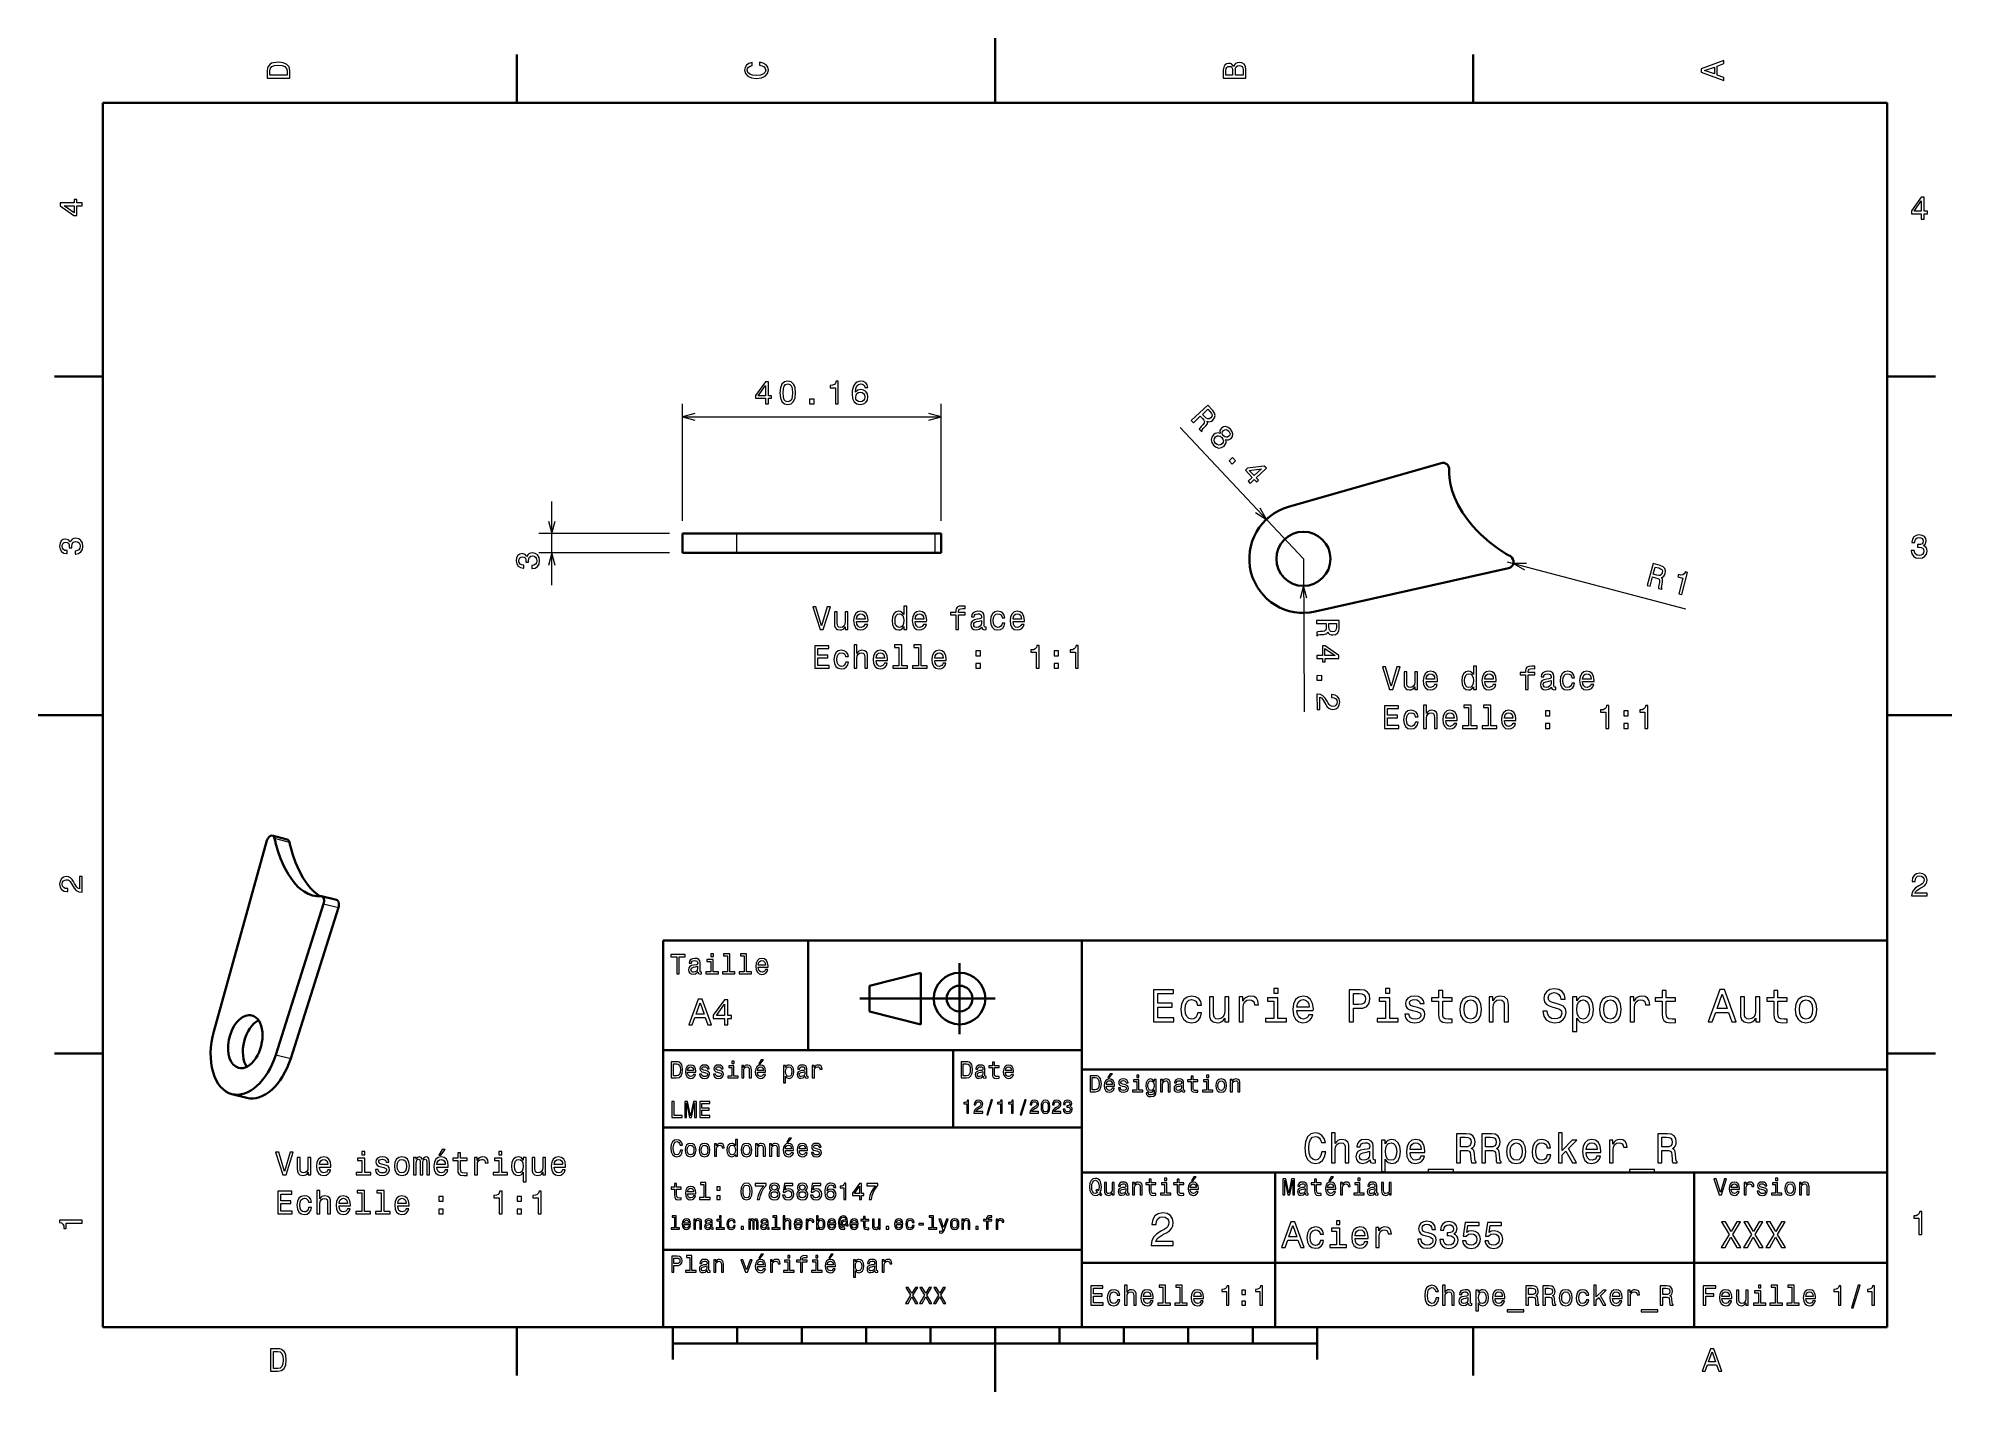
# Model space of a CAD drawing. Extents: x 0 to 297, y 0 to 210.
import ezdxf

# ---------------------------------------------------------------- set-up
doc = ezdxf.new("R2010")
doc.units = 0

msp = doc.modelspace()

# ---------------------------------------------------------------- linework, layer by layer
at = {"color": 7, "lineweight": 35, "ltscale": 0.25}
for p, q in [((148.5, 200), (148.5, 210)), ((10, 105), (0, 105)), ((287, 105), (297, 105)), ((192, 10), (192, 20)), ((148.5, 10), (148.5, 0))]:
    msp.add_line(p, q, dxfattribs=at)
at = {"color": 7, "lineweight": 35, "ltscale": 0.1875}
for p, q in [((74.300003, 200), (74.300003, 207.5)), ((222.699997, 200), (222.699997, 207.5)), ((10, 157.5), (2.5, 157.5)), ((287, 157.5), (294.5, 157.5)), ((10, 52.5), (2.5, 52.5)), ((287, 52.5), (294.5, 52.5)), ((74.300003, 10), (74.300003, 2.5)), ((222.699997, 10), (222.699997, 2.5))]:
    msp.add_line(p, q, dxfattribs=at)
at = {"color": 7, "lineweight": 35}
for p, q in [((287, 200), (10, 200)), ((10, 200), (10, 10)), ((287, 10), (287, 200)), ((217.728073, 144.08844), (194.060287, 137.306839)), ((108.396057, 133.145599), (139.152466, 133.145599)), ((108.396057, 130.145599), (139.152466, 130.145599)), ((198.215683, 121.036148), (228.223816, 127.779228)), ((27.249279, 55.884926), (35.487888, 85.503098)), ((44.286827, 75.692764), (36.873363, 52.289509)), ((46.592247, 75.108284), (39.17878, 51.705021)), ((97, 10), (97, 70)), ((97, 70), (287, 70)), ((162, 10), (162, 70)), ((287, 70), (287, 10)), ((127.5, 61), (148.5, 61)), ((97, 53), (162, 53)), ((162, 50), (287, 50)), ((97, 41), (162, 41)), ((162, 34), (287, 34)), ((257, 10), (257, 34)), ((97, 22), (162, 22)), ((162, 20), (287, 20)), ((10, 10), (287, 10)), ((97, 10), (287, 10)), ((98.5, 7.5), (198.5, 7.5))]:
    msp.add_line(p, q, dxfattribs=at)
at = {"color": 7, "lineweight": 13, "ltscale": 0.45312}
for p, q in [((99.996056, 135.145599), (99.996056, 153.270401)), ((140.152466, 135.145599), (140.152466, 153.270401))]:
    msp.add_line(p, q, dxfattribs=at)
at = {"color": 7, "lineweight": 13}
for p, q in [((99.996056, 151.270401), (140.152466, 151.270401)), ((196.374054, 129.231781), (177.244125, 149.601318)), ((97.996056, 133.145599), (77.70768, 133.145599)), ((97.996056, 130.145599), (77.70768, 130.145599)), ((196.374054, 129.231781), (196.493256, 105.487991)), ((228.004562, 128.754898), (255.693756, 121.472878))]:
    msp.add_line(p, q, dxfattribs=at)
at = {"color": 7, "lineweight": 13, "ltscale": 0.325}
msp.add_line((79.70768, 125.145599), (79.70768, 138.145599), dxfattribs=at)
at = {"color": 7, "lineweight": 35, "ltscale": 0.21}
for p, q in [((108.396057, 133.145599), (99.996056, 133.145599)), ((108.396057, 130.145599), (99.996056, 130.145599))]:
    msp.add_line(p, q, dxfattribs=at)
at = {"color": 7, "lineweight": 35, "ltscale": 0.075}
for p, q in [((99.996056, 130.145599), (99.996056, 133.145599)), ((140.152466, 133.145599), (140.152466, 130.145599))]:
    msp.add_line(p, q, dxfattribs=at)
at = {"color": 7, "lineweight": 13, "ltscale": 0.075}
for p, q in [((108.396057, 133.145599), (108.396057, 130.145599)), ((139.152466, 133.145599), (139.152466, 130.145599))]:
    msp.add_line(p, q, dxfattribs=at)
at = {"color": 7, "lineweight": 35, "ltscale": 0.025}
for p, q in [((140.152466, 133.145599), (139.152466, 133.145599)), ((140.152466, 130.145599), (139.152466, 130.145599))]:
    msp.add_line(p, q, dxfattribs=at)
at = {"color": 7, "lineweight": 35, "ltscale": 0.059459}
for p, q in [((38.620148, 85.701698), (36.314732, 86.286186)), ((43.967964, 76.903877), (46.273384, 76.319397)), ((30.066345, 46.17804), (32.371761, 45.593555))]:
    msp.add_line(p, q, dxfattribs=at)
at = {"color": 7, "lineweight": 13, "ltscale": 0.059459}
for p, q in [((38.985962, 85.236343), (36.680542, 85.820824)), ((44.286827, 75.692764), (46.592247, 75.108284)), ((36.873363, 52.289509), (39.17878, 51.705021))]:
    msp.add_line(p, q, dxfattribs=at)
at = {"color": 7, "lineweight": 35, "ltscale": 0.425}
msp.add_line((119.5, 53), (119.5, 70), dxfattribs=at)
at = {"color": 7, "lineweight": 35, "ltscale": 0.275}
msp.add_line((143, 55.5), (143, 66.5), dxfattribs=at)
at = {"color": 7, "lineweight": 35, "ltscale": 0.206155}
for p, q in [((129, 63), (137, 65)), ((137, 57), (129, 59))]:
    msp.add_line(p, q, dxfattribs=at)
at = {"color": 7, "lineweight": 35, "ltscale": 0.1}
msp.add_line((129, 59), (129, 63), dxfattribs=at)
at = {"color": 7, "lineweight": 35, "ltscale": 0.2}
msp.add_line((137, 65), (137, 57), dxfattribs=at)
at = {"color": 7, "lineweight": 35, "ltscale": 0.3}
msp.add_line((142, 41), (142, 53), dxfattribs=at)
at = {"color": 7, "lineweight": 35, "ltscale": 0.35}
msp.add_line((192, 20), (192, 34), dxfattribs=at)
at = {"color": 7, "lineweight": 35, "ltscale": 0.125}
for p, q in [((98.5, 10), (98.5, 5)), ((198.5, 10), (198.5, 5))]:
    msp.add_line(p, q, dxfattribs=at)
at = {"color": 7, "lineweight": 35, "ltscale": 0.0625}
for p, q in [((108.5, 10), (108.5, 7.5)), ((118.5, 10), (118.5, 7.5)), ((128.5, 10), (128.5, 7.5)), ((138.5, 10), (138.5, 7.5)), ((158.5, 10), (158.5, 7.5)), ((168.5, 10), (168.5, 7.5)), ((178.5, 10), (178.5, 7.5)), ((188.5, 10), (188.5, 7.5))]:
    msp.add_line(p, q, dxfattribs=at)
at = {"color": 7, "lineweight": 13}
for points in [[(35.533215, 204.994965), (35.533215, 203.829971), (39.033215, 203.829971), (39.033215, 204.994965), (38.922264, 205.544678), (38.584366, 205.953171), (38.034657, 206.205338), (37.283215, 206.296112), (36.516644, 206.215424), (36.21405, 206.114563), (35.971977, 205.973343), (35.644165, 205.56485), (35.563473, 205.297562)], [(35.951801, 204.959656), (36.027451, 205.342941), (36.259438, 205.605194), (36.672985, 205.761536), (37.283215, 205.811966), (37.873272, 205.756485), (38.286816, 205.600143), (38.533936, 205.332855), (38.614628, 204.959656), (38.614628, 204.298996), (35.951801, 204.298996)], [(111.93206, 205.817017), (112.35569, 205.716141), (112.658287, 205.549713), (112.844887, 205.317734), (112.905403, 205.045395), (112.814629, 204.71759), (112.54229, 204.460388), (112.098488, 204.28891), (111.483215, 204.233429), (110.872986, 204.28891), (110.424141, 204.455338), (110.151802, 204.71254), (110.055984, 205.045395), (110.106415, 205.287476), (110.247627, 205.494247), (110.474571, 205.655624), (110.787247, 205.766571), (110.787247, 206.245682), (110.308144, 206.094391), (109.94503, 205.832138), (109.718086, 205.474075), (109.637398, 205.045395), (109.763474, 204.510818), (110.116501, 204.10231), (110.696472, 203.840057), (111.483215, 203.749283), (112.269958, 203.840057), (112.84993, 204.10231), (113.208, 204.510818), (113.329041, 205.045395), (113.233215, 205.51442), (112.965927, 205.892654), (112.527161, 206.159943), (111.93206, 206.301163)], [(185.542007, 205.630417), (185.249496, 205.983429), (185.052811, 206.074219), (184.81073, 206.104477), (184.432495, 206.03891), (184.160156, 205.842224), (183.993729, 205.524506), (183.933212, 205.080704), (183.933212, 203.835022), (187.433212, 203.835022), (187.433212, 205.151306), (187.36261, 205.620331), (187.155838, 205.968307), (186.828018, 206.185165), (186.384216, 206.260818), (186.08667, 206.215424), (185.839554, 206.094391), (185.65799, 205.897705)], [(185.385666, 204.984879), (185.385666, 204.298996), (184.351807, 204.298996), (184.351807, 205.025223), (184.382065, 205.297562), (184.472839, 205.489197), (184.629181, 205.605194), (184.86116, 205.645538), (185.093155, 205.600143), (185.254532, 205.479111), (185.355408, 205.272339)], [(187.014618, 205.095825), (187.014618, 204.298996), (185.809296, 204.298996), (185.809296, 205.050446), (185.844589, 205.368164), (185.9505, 205.595108), (186.132065, 205.731277), (186.394302, 205.776657), (186.671692, 205.731277), (186.863327, 205.605194), (186.979324, 205.393372)], [(261.633209, 203.466858), (261.633209, 203.930847), (260.604401, 204.298996), (260.604401, 205.695969), (261.633209, 206.064133), (261.633209, 206.538193), (258.128174, 205.257217), (258.128174, 204.742798)], [(260.17572, 204.460388), (258.632477, 205), (260.17572, 205.539627)], [(6.833213, 184.02739), (6.833213, 184.481277), (5.965778, 184.481277), (5.965778, 184.98056), (5.56232, 184.98056), (5.56232, 184.481277), (3.408862, 184.481277), (3.408862, 184.022339), (5.521974, 182.489197), (5.965778, 182.489197), (5.965778, 184.02739)], [(292.277374, 181.916794), (292.731262, 181.916794), (292.731262, 182.784225), (293.23056, 182.784225), (293.23056, 183.187683), (292.731262, 183.187683), (292.731262, 185.341141), (292.272339, 185.341141), (290.739197, 183.228027), (290.739197, 182.784225), (292.277374, 182.784225)], [(291.162842, 183.187683), (292.277374, 184.756134), (292.277374, 183.187683)], [(5.56232, 182.912827), (3.993876, 184.02739), (5.56232, 184.02739)], [(112.879593, 153.270401), (113.333481, 153.270401), (113.333481, 154.137833), (113.832764, 154.137833), (113.832764, 154.54129), (113.333481, 154.54129), (113.333481, 156.694748), (112.87455, 156.694748), (111.341408, 154.581635), (111.341408, 154.137833), (112.879593, 154.137833)], [(111.765038, 154.54129), (112.879593, 156.109741), (112.879593, 154.54129)], [(115.122818, 154.980057), (115.198471, 154.188263), (115.435501, 153.623428), (115.813744, 153.280487), (116.338242, 153.16954), (116.857689, 153.280487), (117.235931, 153.623428), (117.467926, 154.188263), (117.548615, 154.980057), (117.467926, 155.7668), (117.372101, 156.079483), (117.235931, 156.336685), (116.857689, 156.679626), (116.338242, 156.795624), (115.813744, 156.679626), (115.435501, 156.331635), (115.198471, 155.7668)], [(115.606972, 154.980057), (115.647316, 155.590286), (115.773399, 156.029053), (116.000343, 156.286255), (116.338242, 156.377029), (116.671089, 156.286255), (116.898041, 156.029053), (117.024117, 155.590286), (117.064461, 154.980057), (117.024117, 154.364777), (116.898041, 153.926025), (116.671089, 153.668823), (116.338242, 153.583084), (116.000343, 153.668823), (115.773399, 153.926025), (115.647316, 154.364777)], [(123.719505, 153.270401), (124.178444, 153.270401), (124.178444, 156.795624), (123.835503, 156.795624), (123.74472, 156.487976), (123.563164, 156.281204), (123.285789, 156.160172), (122.902504, 156.119827), (122.902504, 155.761749), (123.719505, 155.761749)], [(128.756683, 155.827316), (128.660858, 156.235825), (128.438965, 156.538422), (128.096024, 156.730057), (127.652214, 156.795624), (127.354668, 156.760315), (127.097458, 156.66449), (126.870514, 156.508148), (126.678871, 156.286255), (126.527573, 156.008881), (126.416626, 155.670975), (126.346024, 155.272568), (126.325851, 154.823715), (126.40654, 154.107574), (126.653656, 153.58812), (127.052071, 153.275452), (127.596741, 153.16954), (128.085938, 153.260315), (128.459137, 153.497345), (128.701202, 153.870544), (128.786942, 154.344604), (128.701202, 154.823715), (128.469223, 155.191864), (128.111145, 155.423859), (127.667343, 155.504547), (127.18824, 155.403687), (126.83017, 155.116226), (126.905823, 155.670975), (127.0672, 156.069397), (127.314316, 156.306427), (127.657257, 156.387115), (127.909424, 156.346771), (128.101059, 156.24086), (128.227142, 156.064346), (128.292709, 155.827316)], [(128.297745, 154.339569), (128.242279, 154.021851), (128.101059, 153.77977), (127.874115, 153.618378), (127.591698, 153.567947), (127.294144, 153.618378), (127.0672, 153.774719), (126.920944, 154.0168), (126.875557, 154.334518), (126.925995, 154.647202), (127.0672, 154.884232), (127.299194, 155.035522), (127.61187, 155.091003), (127.884201, 155.035522), (128.101059, 154.889282), (128.242279, 154.652252)], [(119.72628, 153.270401), (120.422241, 153.270401), (120.422241, 154.021851), (119.72628, 154.021851)], [(178.971298, 150.683746), (179.292389, 150.341858), (180.369507, 151.353424), (180.697495, 151.004196), (180.928146, 150.736496), (181.02858, 150.526413), (180.990128, 150.324249), (180.807755, 150.083786), (180.494171, 149.754684), (180.297989, 149.528931), (180.210739, 149.363983), (180.573257, 148.977982), (180.643097, 149.043579), (180.666626, 149.224792), (180.83017, 149.433746), (181.217743, 149.846146), (181.464172, 150.195206), (181.480347, 150.369522), (181.425903, 150.567459), (181.655914, 150.506729), (181.881256, 150.524628), (182.105148, 150.610367), (182.320694, 150.771286), (182.581161, 151.112762), (182.674667, 151.477325), (182.586502, 151.851135), (182.323563, 152.226883), (181.522583, 153.079758)], [(181.921326, 152.029007), (182.109863, 151.784042), (182.188477, 151.560364), (182.15303, 151.340271), (181.981903, 151.117294), (181.734161, 150.953812), (181.512283, 150.932236), (181.287292, 151.0392), (181.051407, 151.25354), (180.681992, 151.646896), (181.531189, 152.444412)], [(183.450974, 148.669006), (183.171967, 148.759827), (182.907761, 148.753845), (182.651672, 148.665558), (182.410599, 148.487595), (182.138657, 148.12149), (182.043823, 147.714172), (182.141006, 147.286545), (182.430664, 146.852875), (182.841858, 146.540283), (183.262543, 146.416473), (183.675018, 146.48558), (184.060898, 146.730362), (184.250168, 146.96347), (184.357803, 147.209839), (184.376877, 147.476837), (184.30719, 147.757309), (184.533524, 147.693115), (184.751511, 147.704117), (184.957245, 147.779724), (185.158096, 147.926834), (185.363861, 148.230789), (185.428406, 148.58197), (185.329651, 148.959702), (185.073853, 149.33522), (184.711655, 149.617737), (184.340866, 149.739975), (183.98288, 149.701263), (183.670074, 149.511292), (183.507202, 149.32373), (183.418854, 149.123138)], [(183.968643, 149.13443), (184.15802, 149.256927), (184.365875, 149.286072), (184.574265, 149.218887), (184.779755, 149.059021), (184.922974, 148.847595), (184.976959, 148.635391), (184.93483, 148.429779), (184.804153, 148.244781), (184.607651, 148.122498), (184.396118, 148.089905), (184.180374, 148.150192), (183.982025, 148.30983), (183.835358, 148.524933), (183.785034, 148.740585), (183.830841, 148.949646)], [(182.74939, 148.141571), (182.975311, 148.291473), (183.222473, 148.322968), (183.473419, 148.247299), (183.713654, 148.0578), (183.884262, 147.80983), (183.944046, 147.554642), (183.897125, 147.309921), (183.736801, 147.090179), (183.492737, 146.930145), (183.234543, 146.888306), (182.976242, 146.957062), (182.739456, 147.142883), (182.565399, 147.394531), (182.51297, 147.656631), (182.570923, 147.911697)], [(184.823563, 144.452255), (185.300003, 143.944931), (185.847763, 144.459351), (185.371323, 144.966675)], [(187.809265, 141.273071), (188.119995, 140.942215), (188.752304, 141.536041), (189.094101, 141.172089), (189.388199, 141.448288), (189.046402, 141.812241), (190.616135, 143.286453), (190.301956, 143.620987), (187.712082, 143.291962), (187.388565, 142.988144), (188.441574, 141.866898)], [(187.972672, 142.955536), (189.878967, 143.216812), (188.735672, 142.143097)], [(5.73379, 129.979111), (5.769093, 129.979111), (6.253242, 130.059799), (6.616354, 130.296829), (6.848343, 130.670029), (6.934078, 131.164276), (6.848343, 131.688766), (6.626441, 132.082138), (6.273415, 132.334305), (5.819525, 132.425079), (5.521974, 132.384735), (5.279899, 132.273788), (5.0933, 132.092224), (4.957133, 131.850143), (4.684798, 132.177963), (4.251081, 132.293961), (3.857709, 132.218307), (3.560158, 132.00145), (3.373559, 131.648422), (3.307997, 131.164276), (3.388689, 130.710388), (3.610591, 130.362396), (3.963617, 130.135452), (4.432637, 130.059799), (4.46794, 130.059799), (4.46794, 130.508652), (4.145173, 130.548996), (3.913184, 130.680115), (3.771974, 130.891937), (3.721542, 131.189484), (3.761888, 131.451736), (3.867795, 131.643372), (4.039265, 131.759369), (4.271254, 131.804764), (4.518372, 131.759369), (4.684798, 131.638336), (4.785663, 131.426514), (4.815922, 131.139053), (4.810879, 130.942368), (5.209294, 130.942368), (5.199208, 131.189484), (5.244596, 131.507217), (5.365634, 131.744247), (5.56232, 131.885452), (5.819525, 131.935883), (6.112032, 131.880417), (6.328891, 131.734161), (6.465058, 131.502167), (6.510447, 131.194534), (6.460014, 130.876801), (6.308718, 130.644821), (6.066643, 130.498566), (5.73379, 130.443085)], [(290.729126, 130.51622), (290.729126, 130.480911), (290.809814, 129.996765), (291.046844, 129.633652), (291.420044, 129.401657), (291.914276, 129.315933), (292.438782, 129.401657), (292.832153, 129.623566), (293.08429, 129.976593), (293.175079, 130.430481), (293.134735, 130.728027), (293.023773, 130.970108), (292.842224, 131.156708), (292.600159, 131.292877), (292.927948, 131.565216), (293.043945, 131.998932), (292.968292, 132.392303), (292.751434, 132.68985), (292.398407, 132.87645), (291.914276, 132.942017), (291.460388, 132.861313), (291.112396, 132.63942), (290.885468, 132.286392), (290.809814, 131.817368), (290.809814, 131.782074), (291.258636, 131.782074), (291.299011, 132.104828), (291.430115, 132.336823), (291.641937, 132.478027), (291.939484, 132.528473), (292.201721, 132.488113), (292.393372, 132.382217), (292.509369, 132.210739), (292.554749, 131.97876), (292.509369, 131.731628), (292.388336, 131.565216), (292.176514, 131.46434), (291.889069, 131.434082), (291.692383, 131.439133), (291.692383, 131.04071), (291.939484, 131.050797), (292.257202, 131.005417), (292.494232, 130.884369), (292.635468, 130.687683), (292.685883, 130.430481), (292.630402, 130.13797), (292.484161, 129.921112), (292.252167, 129.784943), (291.944519, 129.739563), (291.626801, 129.789993), (291.394806, 129.941284), (291.248566, 130.183365), (291.193085, 130.51622)], [(76.608253, 127.727737), (76.643555, 127.727737), (77.127708, 127.808426), (77.490822, 128.045456), (77.722809, 128.418655), (77.808548, 128.912888), (77.722809, 129.437393), (77.500908, 129.830765), (77.147881, 130.082916), (76.693993, 130.173706), (76.396439, 130.133362), (76.154366, 130.0224), (75.967766, 129.840851), (75.831604, 129.59877), (75.559265, 129.926575), (75.125549, 130.042572), (74.732178, 129.966934), (74.434624, 129.750076), (74.248024, 129.397049), (74.182465, 128.912888), (74.263153, 128.459), (74.485062, 128.111023), (74.838081, 127.884079), (75.307098, 127.808426), (75.342407, 127.808426), (75.342407, 128.257278), (75.019638, 128.297623), (74.787651, 128.428741), (74.646439, 128.640564), (74.596008, 128.93811), (74.636353, 129.200363), (74.742264, 129.391998), (74.913727, 129.507996), (75.145721, 129.553391), (75.392838, 129.507996), (75.559265, 129.386963), (75.660126, 129.17514), (75.690384, 128.88768), (75.685349, 128.690994), (76.083755, 128.690994), (76.073669, 128.93811), (76.119064, 129.255829), (76.240097, 129.492859), (76.436783, 129.634079), (76.693993, 129.684509), (76.986496, 129.629028), (77.203354, 129.482773), (77.339523, 129.250793), (77.384911, 128.943146), (77.33448, 128.625427), (77.183182, 128.393448), (76.941109, 128.247192), (76.608253, 128.191711)], [(249.743393, 125.105774), (250.196991, 124.986481), (250.57283, 126.415558), (251.036179, 126.293701), (251.373749, 126.189278), (251.570389, 126.064552), (251.645111, 125.872818), (251.61821, 125.57222), (251.527161, 125.126846), (251.480743, 124.831383), (251.49437, 124.645287), (252.0065, 124.510597), (252.030869, 124.603271), (251.954605, 124.769341), (251.982285, 125.033226), (252.091812, 125.58847), (252.115356, 126.015099), (252.03653, 126.17141), (251.885315, 126.310257), (252.112488, 126.380882), (252.293945, 126.515678), (252.438171, 126.707191), (252.535416, 126.958), (252.57489, 127.385658), (252.460602, 127.74424), (252.187439, 128.014236), (251.765152, 128.193085), (250.633591, 128.490677)], [(251.529297, 127.811859), (251.819122, 127.704353), (252.004486, 127.556526), (252.091278, 127.351181), (252.064636, 127.071381), (251.941452, 126.801323), (251.764877, 126.665245), (251.517426, 126.636459), (251.203735, 126.692886), (250.681854, 126.830132), (250.978165, 127.95681)], [(254.646545, 123.816284), (255.090393, 123.699562), (255.987, 127.108849), (255.65535, 127.196068), (255.489304, 126.921638), (255.261139, 126.767845), (254.962097, 126.721336), (254.581146, 126.7798), (254.490082, 126.43351), (255.280212, 126.225708)], [(122.469795, 121.794014), (121.592278, 118.813469), (120.689537, 121.794014), (120.210434, 121.794014), (121.340118, 118.288971), (121.844437, 118.288971), (122.948906, 121.794014)], [(134.356689, 118.707558), (134.356689, 118.288971), (134.800491, 118.288971), (134.800491, 121.910011), (134.361725, 121.910011), (134.361725, 120.583641), (134.023834, 120.966927), (133.817062, 121.057701), (133.580032, 121.093002), (133.151352, 120.992142), (132.818497, 120.709717), (132.601639, 120.255829), (132.526001, 119.645599), (132.601639, 119.03537), (132.818497, 118.576431), (133.151352, 118.288971), (133.580032, 118.193153), (133.817062, 118.228455), (134.02887, 118.319229)], [(142.415771, 120.528168), (142.415771, 118.288971), (142.859573, 118.288971), (142.859573, 120.528168), (143.86821, 120.528168), (143.86821, 120.906403), (142.859573, 120.906403), (142.859573, 121.07283), (142.894867, 121.274559), (143.010864, 121.410728), (143.20755, 121.491417), (143.489975, 121.521683), (143.86821, 121.501511), (143.86821, 121.884796), (143.389099, 121.910011), (142.955383, 121.864616), (142.652802, 121.728455), (142.471237, 121.491417), (142.415771, 121.153526), (142.415771, 120.906403), (141.603806, 120.906403), (141.603806, 120.528168)], [(125.672249, 120.997185), (125.228439, 120.997185), (125.228439, 119.433784), (125.178009, 119.070671), (125.031754, 118.808426), (124.80481, 118.647041), (124.507263, 118.596611), (124.270233, 118.636955), (124.118935, 118.757988), (124.033195, 118.96476), (124.013023, 119.257271), (124.013023, 120.997185), (123.569221, 120.997185), (123.569221, 119.216927), (123.584351, 118.858856), (123.680176, 118.561302), (123.972679, 118.288971), (124.441696, 118.193153), (124.693863, 118.228455), (124.910721, 118.319229), (125.097321, 118.475571), (125.248619, 118.702515), (125.248619, 118.288971), (125.672249, 118.288971)], [(127.008705, 119.514473), (128.78392, 119.514473), (128.788956, 119.721245), (128.708267, 120.301216), (128.486374, 120.73494), (128.133347, 120.997185), (127.664322, 121.093002), (127.205391, 120.992142), (126.852364, 120.709717), (126.62542, 120.250786), (126.544724, 119.645599), (126.620377, 119.025284), (126.847321, 118.571388), (127.195305, 118.288971), (127.649193, 118.193153), (128.042572, 118.258713), (128.365326, 118.430183), (128.602356, 118.702515), (128.738525, 119.065628), (128.299774, 119.065628), (128.208984, 118.863899), (128.077866, 118.712601), (127.704666, 118.591568), (127.417206, 118.647041), (127.200348, 118.823555), (127.059135, 119.111015), (127.008705, 119.499344)], [(127.008705, 119.887672), (127.064178, 120.235657), (127.200348, 120.492859), (127.40712, 120.6492), (127.679451, 120.704674), (127.946747, 120.6492), (128.153519, 120.492859), (128.279602, 120.235657), (128.324982, 119.887672)], [(133.65567, 120.694588), (133.948181, 120.623985), (134.17009, 120.427299), (134.301208, 120.099487), (134.351639, 119.645599), (134.301208, 119.186668), (134.17009, 118.858856), (133.948181, 118.657127), (133.65567, 118.591568), (133.378296, 118.657127), (133.166489, 118.858856), (133.025269, 119.191711), (132.979889, 119.645599), (133.025269, 120.094444), (133.166489, 120.422256), (133.378296, 120.623985)], [(136.116776, 119.514473), (137.891983, 119.514473), (137.897034, 119.721245), (137.816345, 120.301216), (137.594437, 120.73494), (137.241409, 120.997185), (136.7724, 121.093002), (136.313461, 120.992142), (135.960434, 120.709717), (135.73349, 120.250786), (135.652802, 119.645599), (135.728439, 119.025284), (135.955383, 118.571388), (136.303375, 118.288971), (136.757263, 118.193153), (137.150635, 118.258713), (137.473404, 118.430183), (137.710434, 118.702515), (137.846603, 119.065628), (137.407837, 119.065628), (137.317062, 118.863899), (137.185944, 118.712601), (136.812744, 118.591568), (136.525269, 118.647041), (136.308411, 118.823555), (136.167206, 119.111015), (136.116776, 119.499344)], [(136.116776, 119.887672), (136.172241, 120.235657), (136.308411, 120.492859), (136.515182, 120.6492), (136.787521, 120.704674), (137.05481, 120.6492), (137.261581, 120.492859), (137.387665, 120.235657), (137.43306, 119.887672)], [(146.445297, 118.641998), (146.445297, 118.626869), (146.47052, 118.455399), (146.546173, 118.334358), (146.863892, 118.238541), (147.111008, 118.278885), (147.111008, 118.621826), (147.005096, 118.606697), (146.863892, 118.672256), (146.838669, 118.873985), (146.838669, 120.276001), (146.778152, 120.634071), (146.601639, 120.88623), (146.294006, 121.037529), (145.860291, 121.093002), (145.436661, 121.032486), (145.123978, 120.861015), (144.927292, 120.593727), (144.861725, 120.2407), (144.861725, 120.210442), (145.260147, 120.210442), (145.295441, 120.422256), (145.406403, 120.573555), (145.587952, 120.66433), (145.845154, 120.699631), (146.092285, 120.674416), (146.268784, 120.59877), (146.374695, 120.467644), (146.410004, 120.286087), (146.389832, 120.074272), (146.309143, 119.968369), (146.107407, 119.917931), (145.729156, 119.877586), (145.295441, 119.786812), (144.987808, 119.625427), (144.806259, 119.373268), (144.750778, 119.000069), (144.801208, 118.667213), (144.95755, 118.420097), (145.209717, 118.263756), (145.557693, 118.208282), (146.026718, 118.314186)], [(146.394867, 119.237099), (146.334351, 118.974854), (146.172974, 118.773117), (145.930893, 118.641998), (145.633347, 118.596611), (145.441696, 118.621826), (145.305527, 118.702515), (145.219803, 118.843727), (145.19458, 119.040413), (145.214752, 119.216927), (145.295441, 119.343002), (145.61821, 119.484215), (146.026718, 119.544731), (146.394867, 119.665771)], [(149.597321, 120.099487), (150.036072, 120.099487), (149.945297, 120.502945), (149.728439, 120.820671), (149.390549, 121.017357), (148.951782, 121.093002), (148.467636, 120.992142), (148.099487, 120.709717), (147.867493, 120.250786), (147.786804, 119.635513), (147.862457, 119.025284), (148.089386, 118.571388), (148.447464, 118.288971), (148.936661, 118.193153), (149.370377, 118.268799), (149.708267, 118.480614), (149.940262, 118.813469), (150.041122, 119.257271), (149.617493, 119.257271), (149.54184, 118.974854), (149.400635, 118.763031), (149.198898, 118.631912), (148.951782, 118.591568), (148.64415, 118.657127), (148.422241, 118.858856), (148.286072, 119.186668), (148.240692, 119.650642), (148.286072, 120.10453), (148.427292, 120.432343), (148.654236, 120.634071), (148.951782, 120.704674), (149.214035, 120.659286), (149.410721, 120.543297), (149.54184, 120.351654)], [(151.29689, 119.514473), (153.072098, 119.514473), (153.077148, 119.721245), (152.99646, 120.301216), (152.774551, 120.73494), (152.421524, 120.997185), (151.952499, 121.093002), (151.493576, 120.992142), (151.140549, 120.709717), (150.913605, 120.250786), (150.832916, 119.645599), (150.908554, 119.025284), (151.135498, 118.571388), (151.48349, 118.288971), (151.937378, 118.193153), (152.33075, 118.258713), (152.653519, 118.430183), (152.890549, 118.702515), (153.026718, 119.065628), (152.587952, 119.065628), (152.497177, 118.863899), (152.366058, 118.712601), (151.992859, 118.591568), (151.705383, 118.647041), (151.488525, 118.823555), (151.347321, 119.111015), (151.29689, 119.499344)], [(151.29689, 119.887672), (151.352356, 120.235657), (151.488525, 120.492859), (151.695297, 120.6492), (151.967636, 120.704674), (152.234924, 120.6492), (152.441696, 120.492859), (152.56778, 120.235657), (152.613159, 119.887672)], [(198.422195, 119.648567), (198.424545, 119.179558), (199.902191, 119.186974), (199.904602, 118.70787), (199.891235, 118.354774), (199.821747, 118.132523), (199.65593, 118.010651), (199.358643, 117.958725), (198.904877, 117.931229), (198.607483, 117.899475), (198.431274, 117.838074), (198.433945, 117.30854), (198.529755, 117.309021), (198.67038, 117.425728), (198.932434, 117.467384), (199.497086, 117.505524), (199.915237, 117.593361), (200.045776, 117.710007), (200.140686, 117.892044), (200.267776, 117.690948), (200.444992, 117.550629), (200.667358, 117.460968), (200.934784, 117.432053), (201.358063, 117.504784), (201.674774, 117.708099), (201.864746, 118.041916), (201.928024, 118.496124), (201.92215, 119.666145)], [(201.498688, 118.625099), (201.469986, 118.317314), (201.375244, 118.099976), (201.199417, 117.962921), (200.922272, 117.916145), (200.629517, 117.965103), (200.452316, 118.100388), (200.360382, 118.331917), (200.333572, 118.649506), (200.330856, 119.189125), (201.495834, 119.194977)], [(126.620377, 112.242142), (127.064178, 112.242142), (127.064178, 113.805542), (127.109566, 114.163612), (127.255821, 114.425858), (127.482765, 114.587242), (127.785362, 114.647758), (128.027435, 114.597328), (128.178726, 114.461159), (128.254379, 114.234215), (128.279602, 113.931625), (128.279602, 112.242142), (128.723404, 112.242142), (128.723404, 114.0224), (128.703232, 114.38047), (128.612442, 114.678024), (128.314896, 114.950356), (127.850922, 115.046173), (127.598763, 115.010872), (127.381905, 114.915054), (127.200348, 114.763756), (127.064178, 114.556984), (127.064178, 115.863182), (126.620377, 115.863182)], [(133.574982, 115.489983), (133.574982, 112.615341), (132.662155, 112.615341), (132.662155, 112.242142), (134.926575, 112.242142), (134.926575, 112.615341), (134.018784, 112.615341), (134.018784, 115.863182), (132.879013, 115.863182), (132.879013, 115.489983)], [(136.611008, 115.489983), (136.611008, 112.615341), (135.698181, 112.615341), (135.698181, 112.242142), (137.962585, 112.242142), (137.962585, 112.615341), (137.05481, 112.615341), (137.05481, 115.863182), (135.915039, 115.863182), (135.915039, 115.489983)], [(120.533195, 112.242142), (122.75222, 112.242142), (122.75222, 112.665771), (120.997177, 112.665771), (120.997177, 113.850929), (122.560577, 113.850929), (122.560577, 114.269516), (120.997177, 114.269516), (120.997177, 115.318512), (122.711876, 115.318512), (122.711876, 115.742142), (120.533195, 115.742142)], [(125.309135, 114.052658), (125.747894, 114.052658), (125.65712, 114.456116), (125.440262, 114.773842), (125.102364, 114.970528), (124.663605, 115.046173), (124.179451, 114.945313), (123.811295, 114.662888), (123.579308, 114.203957), (123.498619, 113.588684), (123.574265, 112.978455), (123.801208, 112.524559), (124.159279, 112.242142), (124.648476, 112.146324), (125.082191, 112.22197), (125.42009, 112.433784), (125.652077, 112.76664), (125.752937, 113.210442), (125.329308, 113.210442), (125.253662, 112.928024), (125.11245, 112.716202), (124.910721, 112.585083), (124.663605, 112.544739), (124.355965, 112.610298), (124.134064, 112.812027), (123.997894, 113.139839), (123.952507, 113.603813), (123.997894, 114.057701), (124.139107, 114.385513), (124.366051, 114.587242), (124.663605, 114.657845), (124.92585, 114.612457), (125.122536, 114.496468), (125.253662, 114.304825)], [(130.044724, 113.467644), (131.819946, 113.467644), (131.824982, 113.674416), (131.744293, 114.254387), (131.522385, 114.68811), (131.169373, 114.950356), (130.700348, 115.046173), (130.241409, 114.945313), (129.888382, 114.662888), (129.661438, 114.203957), (129.58075, 113.59877), (129.656403, 112.978455), (129.883347, 112.524559), (130.231323, 112.242142), (130.685211, 112.146324), (131.078583, 112.211884), (131.401352, 112.383354), (131.638382, 112.655685), (131.774551, 113.018799), (131.335785, 113.018799), (131.24501, 112.81707), (131.113892, 112.665771), (130.740692, 112.544739), (130.453232, 112.600212), (130.236374, 112.776726), (130.095154, 113.064186), (130.044724, 113.452515)], [(130.044724, 113.840843), (130.100204, 114.188828), (130.236374, 114.44603), (130.443146, 114.602371), (130.715469, 114.657845), (130.982773, 114.602371), (131.189545, 114.44603), (131.315613, 114.188828), (131.361008, 113.840843)], [(139.152802, 113.467644), (140.928009, 113.467644), (140.93306, 113.674416), (140.852356, 114.254387), (140.630463, 114.68811), (140.277435, 114.950356), (139.808411, 115.046173), (139.349487, 114.945313), (138.99646, 114.662888), (138.769516, 114.203957), (138.688812, 113.59877), (138.764465, 112.978455), (138.991409, 112.524559), (139.339401, 112.242142), (139.793289, 112.146324), (140.186661, 112.211884), (140.50943, 112.383354), (140.74646, 112.655685), (140.882629, 113.018799), (140.443863, 113.018799), (140.353088, 112.81707), (140.221954, 112.665771), (139.848755, 112.544739), (139.561295, 112.600212), (139.344437, 112.776726), (139.203232, 113.064186), (139.152802, 113.452515)], [(139.152802, 113.840843), (139.208267, 114.188828), (139.344437, 114.44603), (139.551208, 114.602371), (139.823547, 114.657845), (140.090836, 114.602371), (140.297607, 114.44603), (140.423691, 114.188828), (140.469086, 113.840843)], [(145.532471, 114.198914), (146.228439, 114.198914), (146.228439, 114.950356), (145.532471, 114.950356)], [(145.532471, 112.242142), (146.228439, 112.242142), (146.228439, 112.993584), (145.532471, 112.993584)], [(154.897751, 112.242142), (155.356689, 112.242142), (155.356689, 115.767357), (155.013748, 115.767357), (154.922974, 115.459724), (154.741409, 115.252945), (154.464035, 115.131912), (154.08075, 115.091568), (154.08075, 114.733498), (154.897751, 114.733498)], [(157.676575, 114.198914), (158.372528, 114.198914), (158.372528, 114.950356), (157.676575, 114.950356)], [(157.676575, 112.242142), (158.372528, 112.242142), (158.372528, 112.993584), (157.676575, 112.993584)], [(160.969788, 112.242142), (161.428726, 112.242142), (161.428726, 115.767357), (161.085785, 115.767357), (160.99501, 115.459724), (160.813446, 115.252945), (160.536072, 115.131912), (160.152786, 115.091568), (160.152786, 114.733498), (160.969788, 114.733498)], [(198.449493, 114.210602), (198.451767, 113.756714), (199.319199, 113.76107), (199.321701, 113.261795), (199.725159, 113.263824), (199.722641, 113.763092), (201.876083, 113.773903), (201.873779, 114.232834), (199.752991, 115.755348), (199.309189, 115.75312), (199.31691, 114.214951)], [(199.714767, 115.33152), (201.288788, 114.224854), (199.720367, 114.21698)], [(198.465103, 111.099976), (198.468597, 110.404022), (199.220032, 110.407791), (199.216537, 111.103745)], [(210.884842, 112.480194), (210.007309, 109.499649), (209.104584, 112.480194), (208.625473, 112.480194), (209.755157, 108.975151), (210.259476, 108.975151), (211.363937, 112.480194)], [(214.08728, 111.683365), (213.643478, 111.683365), (213.643478, 110.119965), (213.593048, 109.756851), (213.446793, 109.494606), (213.219849, 109.333221), (212.922302, 109.282791), (212.685272, 109.323135), (212.533966, 109.444168), (212.448242, 109.65094), (212.42807, 109.943451), (212.42807, 111.683365), (211.984253, 111.683365), (211.984253, 109.903107), (211.99939, 109.545036), (212.095215, 109.247482), (212.387726, 108.975151), (212.856735, 108.879333), (213.108902, 108.914635), (213.32576, 109.005409), (213.51236, 109.161751), (213.663651, 109.388695), (213.663651, 108.975151), (214.08728, 108.975151)], [(215.423737, 110.200653), (217.198959, 110.200653), (217.203995, 110.407425), (217.123306, 110.987396), (216.901413, 111.42112), (216.548386, 111.683365), (216.079361, 111.779182), (215.620422, 111.678322), (215.267395, 111.395897), (215.040451, 110.936966), (214.959763, 110.331779), (215.035416, 109.711464), (215.26236, 109.257568), (215.610336, 108.975151), (216.06424, 108.879333), (216.457611, 108.944893), (216.780365, 109.116364), (217.017395, 109.388695), (217.153564, 109.751808), (216.714813, 109.751808), (216.624023, 109.550079), (216.492905, 109.398781), (216.119705, 109.277748), (215.832245, 109.333221), (215.615387, 109.509735), (215.474167, 109.797195), (215.423737, 110.185524)], [(215.423737, 110.573853), (215.479218, 110.921837), (215.615387, 111.179039), (215.822159, 111.335381), (216.094498, 111.390854), (216.361786, 111.335381), (216.568558, 111.179039), (216.694641, 110.921837), (216.740021, 110.573853)], [(222.771729, 109.393738), (222.771729, 108.975151), (223.21553, 108.975151), (223.21553, 112.596191), (222.776764, 112.596191), (222.776764, 111.269821), (222.438873, 111.653107), (222.232101, 111.743881), (221.995071, 111.779182), (221.566391, 111.678322), (221.233536, 111.395897), (221.016678, 110.942009), (220.94104, 110.331779), (221.016678, 109.72155), (221.233536, 109.262611), (221.566391, 108.975151), (221.995071, 108.879333), (222.232101, 108.914635), (222.443909, 109.005409)], [(222.070709, 111.380768), (222.36322, 111.310165), (222.585129, 111.11348), (222.716248, 110.785667), (222.766678, 110.331779), (222.716248, 109.872849), (222.585129, 109.545036), (222.36322, 109.343307), (222.070709, 109.277748), (221.793335, 109.343307), (221.581528, 109.545036), (221.440308, 109.877892), (221.394928, 110.331779), (221.440308, 110.780624), (221.581528, 111.108437), (221.793335, 111.310165)], [(224.531815, 110.200653), (226.307022, 110.200653), (226.312073, 110.407425), (226.231384, 110.987396), (226.009476, 111.42112), (225.656448, 111.683365), (225.187439, 111.779182), (224.7285, 111.678322), (224.375473, 111.395897), (224.148529, 110.936966), (224.067841, 110.331779), (224.143478, 109.711464), (224.370422, 109.257568), (224.718414, 108.975151), (225.172302, 108.879333), (225.565674, 108.944893), (225.888443, 109.116364), (226.125473, 109.388695), (226.261642, 109.751808), (225.822876, 109.751808), (225.732101, 109.550079), (225.600983, 109.398781), (225.227783, 109.277748), (224.940308, 109.333221), (224.72345, 109.509735), (224.582245, 109.797195), (224.531815, 110.185524)], [(224.531815, 110.573853), (224.58728, 110.921837), (224.72345, 111.179039), (224.930222, 111.335381), (225.20256, 111.390854), (225.469849, 111.335381), (225.67662, 111.179039), (225.802704, 110.921837), (225.848099, 110.573853)], [(230.830811, 111.214348), (230.830811, 108.975151), (231.274612, 108.975151), (231.274612, 111.214348), (232.283249, 111.214348), (232.283249, 111.592583), (231.274612, 111.592583), (231.274612, 111.75901), (231.309906, 111.960739), (231.425903, 112.096909), (231.622589, 112.177597), (231.905014, 112.207863), (232.283249, 112.187691), (232.283249, 112.570969), (231.804138, 112.596191), (231.370422, 112.550797), (231.067841, 112.414635), (230.886276, 112.177597), (230.830811, 111.839706), (230.830811, 111.592583), (230.018845, 111.592583), (230.018845, 111.214348)], [(234.860336, 109.328178), (234.860336, 109.313049), (234.885559, 109.141579), (234.961212, 109.020538), (235.278931, 108.924721), (235.526047, 108.965065), (235.526047, 109.308006), (235.420135, 109.292877), (235.278931, 109.358437), (235.253708, 109.560165), (235.253708, 110.962181), (235.193192, 111.320251), (235.016678, 111.572411), (234.709045, 111.723709), (234.27533, 111.779182), (233.8517, 111.718666), (233.539017, 111.547195), (233.342331, 111.279907), (233.276764, 110.92688), (233.276764, 110.896622), (233.675186, 110.896622), (233.71048, 111.108437), (233.821442, 111.259735), (234.002991, 111.35051), (234.260193, 111.385811), (234.507324, 111.360596), (234.683823, 111.28495), (234.789734, 111.153824), (234.825043, 110.972267), (234.804871, 110.760452), (234.724182, 110.654549), (234.522446, 110.604111), (234.144196, 110.563766), (233.71048, 110.472992), (233.402847, 110.311607), (233.221298, 110.059448), (233.165817, 109.686249), (233.216248, 109.353394), (233.372589, 109.106277), (233.624756, 108.949936), (233.972733, 108.894463), (234.441757, 109.000366)], [(234.809906, 109.923279), (234.74939, 109.661034), (234.588013, 109.459297), (234.345932, 109.328178), (234.048386, 109.282791), (233.856735, 109.308006), (233.720566, 109.388695), (233.634842, 109.529907), (233.609619, 109.726593), (233.629791, 109.903107), (233.71048, 110.029182), (234.033249, 110.170395), (234.441757, 110.230911), (234.809906, 110.351952)], [(238.01236, 110.785667), (238.451111, 110.785667), (238.360336, 111.189125), (238.143478, 111.506851), (237.805588, 111.703537), (237.366821, 111.779182), (236.882675, 111.678322), (236.514526, 111.395897), (236.282532, 110.936966), (236.201843, 110.321693), (236.277496, 109.711464), (236.504425, 109.257568), (236.862503, 108.975151), (237.3517, 108.879333), (237.785416, 108.954979), (238.123306, 109.166794), (238.355301, 109.499649), (238.456161, 109.943451), (238.032532, 109.943451), (237.956879, 109.661034), (237.815674, 109.449211), (237.613937, 109.318092), (237.366821, 109.277748), (237.059189, 109.343307), (236.83728, 109.545036), (236.701111, 109.872849), (236.655731, 110.336823), (236.701111, 110.79071), (236.842331, 111.118523), (237.069275, 111.320251), (237.366821, 111.390854), (237.629074, 111.345467), (237.82576, 111.229477), (237.956879, 111.037834)], [(239.711929, 110.200653), (241.487137, 110.200653), (241.492188, 110.407425), (241.411499, 110.987396), (241.18959, 111.42112), (240.836563, 111.683365), (240.367538, 111.779182), (239.908615, 111.678322), (239.555588, 111.395897), (239.328644, 110.936966), (239.247955, 110.331779), (239.323593, 109.711464), (239.550537, 109.257568), (239.898529, 108.975151), (240.352417, 108.879333), (240.745789, 108.944893), (241.068558, 109.116364), (241.305588, 109.388695), (241.441757, 109.751808), (241.002991, 109.751808), (240.912216, 109.550079), (240.781097, 109.398781), (240.407898, 109.277748), (240.120422, 109.333221), (239.903564, 109.509735), (239.76236, 109.797195), (239.711929, 110.185524)], [(239.711929, 110.573853), (239.767395, 110.921837), (239.903564, 111.179039), (240.110336, 111.335381), (240.382675, 111.390854), (240.649963, 111.335381), (240.856735, 111.179039), (240.982819, 110.921837), (241.028198, 110.573853)], [(198.479431, 108.246552), (198.491516, 105.840965), (198.925232, 105.84314), (198.91568, 107.744415), (199.153244, 107.639694), (199.35083, 107.459129), (199.711716, 106.901138), (199.864502, 106.604355), (200.083023, 106.272591), (200.33638, 106.036827), (200.634598, 105.902161), (200.972748, 105.853424), (201.39595, 105.941284), (201.7276, 106.179977), (201.937592, 106.544151), (202.01088, 107.01355), (201.922714, 107.497261), (201.683838, 107.86422), (201.304413, 108.09935), (200.804733, 108.177536), (200.734131, 108.177185), (200.736435, 107.718254), (200.776779, 107.71846), (201.119949, 107.674789), (201.372787, 107.539886), (201.535263, 107.323845), (201.592178, 107.036659), (201.543213, 106.743904), (201.418228, 106.526413), (201.222244, 106.384216), (200.975388, 106.33255), (200.743225, 106.366684), (200.546066, 106.461517), (200.373779, 106.62204), (200.221375, 106.843178), (200.058502, 107.139915), (199.743347, 107.632576), (199.408737, 107.978882), (199.004257, 108.183624), (198.494568, 108.246628)], [(208.948242, 102.928322), (211.167252, 102.928322), (211.167252, 103.351952), (209.412216, 103.351952), (209.412216, 104.537109), (210.975616, 104.537109), (210.975616, 104.955696), (209.412216, 104.955696), (209.412216, 106.004692), (211.126907, 106.004692), (211.126907, 106.428322), (208.948242, 106.428322)], [(213.724167, 104.738838), (214.162933, 104.738838), (214.072159, 105.142296), (213.855301, 105.460022), (213.517395, 105.656708), (213.078644, 105.732353), (212.594498, 105.631493), (212.226334, 105.349068), (211.994354, 104.890137), (211.913651, 104.274864), (211.989304, 103.664635), (212.216248, 103.210739), (212.57431, 102.928322), (213.063507, 102.832504), (213.497223, 102.90815), (213.835129, 103.119965), (214.067108, 103.45282), (214.167984, 103.896622), (213.744354, 103.896622), (213.668701, 103.614204), (213.527481, 103.402382), (213.32576, 103.271263), (213.078644, 103.230919), (212.771011, 103.296478), (212.549103, 103.498207), (212.412933, 103.826019), (212.367538, 104.289993), (212.412933, 104.743881), (212.554138, 105.071693), (212.781097, 105.273422), (213.078644, 105.344025), (213.340881, 105.298637), (213.537567, 105.182648), (213.668701, 104.991005)], [(215.035416, 102.928322), (215.479218, 102.928322), (215.479218, 104.491722), (215.524612, 104.849792), (215.670853, 105.112038), (215.897812, 105.273422), (216.200394, 105.333939), (216.442474, 105.283508), (216.593765, 105.147339), (216.669418, 104.920395), (216.694641, 104.617805), (216.694641, 102.928322), (217.138443, 102.928322), (217.138443, 104.70858), (217.118271, 105.06665), (217.027481, 105.364204), (216.729935, 105.636536), (216.265961, 105.732353), (216.013794, 105.697052), (215.796936, 105.601234), (215.615387, 105.449936), (215.479218, 105.243164), (215.479218, 106.549362), (215.035416, 106.549362)], [(218.459763, 104.153824), (220.234985, 104.153824), (220.240021, 104.360596), (220.159332, 104.940567), (219.937424, 105.37429), (219.584412, 105.636536), (219.115387, 105.732353), (218.656448, 105.631493), (218.303421, 105.349068), (218.076477, 104.890137), (217.995789, 104.28495), (218.071442, 103.664635), (218.298386, 103.210739), (218.646362, 102.928322), (219.10025, 102.832504), (219.493622, 102.898064), (219.816391, 103.069534), (220.053421, 103.341866), (220.18959, 103.704979), (219.750824, 103.704979), (219.660049, 103.50325), (219.528931, 103.351952), (219.155731, 103.230919), (218.868271, 103.286392), (218.651413, 103.462906), (218.510193, 103.750366), (218.459763, 104.138695)], [(218.459763, 104.527023), (218.515244, 104.875008), (218.651413, 105.13221), (218.858185, 105.288551), (219.130508, 105.344025), (219.397812, 105.288551), (219.604584, 105.13221), (219.730652, 104.875008), (219.776047, 104.527023)], [(221.990021, 106.176163), (221.990021, 103.301521), (221.077194, 103.301521), (221.077194, 102.928322), (223.341614, 102.928322), (223.341614, 103.301521), (222.433823, 103.301521), (222.433823, 106.549362), (221.294052, 106.549362), (221.294052, 106.176163)], [(225.026047, 106.176163), (225.026047, 103.301521), (224.11322, 103.301521), (224.11322, 102.928322), (226.377625, 102.928322), (226.377625, 103.301521), (225.469849, 103.301521), (225.469849, 106.549362), (224.330078, 106.549362), (224.330078, 106.176163)], [(227.567841, 104.153824), (229.343048, 104.153824), (229.348099, 104.360596), (229.267395, 104.940567), (229.045502, 105.37429), (228.692474, 105.636536), (228.22345, 105.732353), (227.764526, 105.631493), (227.411499, 105.349068), (227.184555, 104.890137), (227.103851, 104.28495), (227.179504, 103.664635), (227.406448, 103.210739), (227.75444, 102.928322), (228.208328, 102.832504), (228.6017, 102.898064), (228.924469, 103.069534), (229.161499, 103.341866), (229.297668, 103.704979), (228.858902, 103.704979), (228.768127, 103.50325), (228.636993, 103.351952), (228.263794, 103.230919), (227.976334, 103.286392), (227.759476, 103.462906), (227.618271, 103.750366), (227.567841, 104.138695)], [(227.567841, 104.527023), (227.623306, 104.875008), (227.759476, 105.13221), (227.966248, 105.288551), (228.238586, 105.344025), (228.505875, 105.288551), (228.712646, 105.13221), (228.83873, 104.875008), (228.884125, 104.527023)], [(233.94751, 104.885094), (234.643478, 104.885094), (234.643478, 105.636536), (233.94751, 105.636536)], [(243.31279, 102.928322), (243.771729, 102.928322), (243.771729, 106.453537), (243.428787, 106.453537), (243.338013, 106.145905), (243.156448, 105.939133), (242.879074, 105.818092), (242.495789, 105.777748), (242.495789, 105.419678), (243.31279, 105.419678)], [(246.091614, 104.885094), (246.787567, 104.885094), (246.787567, 105.636536), (246.091614, 105.636536)], [(249.384827, 102.928322), (249.843765, 102.928322), (249.843765, 106.453537), (249.500824, 106.453537), (249.410049, 106.145905), (249.228485, 105.939133), (248.951111, 105.818092), (248.567825, 105.777748), (248.567825, 105.419678), (249.384827, 105.419678)], [(233.94751, 102.928322), (234.643478, 102.928322), (234.643478, 103.679764), (233.94751, 103.679764)], [(246.091614, 102.928322), (246.787567, 102.928322), (246.787567, 103.679764), (246.091614, 103.679764)], [(290.76947, 76.916786), (293.175079, 76.916786), (293.175079, 77.350502), (291.273773, 77.350502), (291.3797, 77.587532), (291.561249, 77.784218), (292.121033, 78.142288), (292.418579, 78.293587), (292.751434, 78.510445), (292.988464, 78.762604), (293.124634, 79.060158), (293.175079, 79.398056), (293.089355, 79.821686), (292.852325, 80.154541), (292.489197, 80.366356), (292.020172, 80.442001), (291.536041, 80.35627), (291.167877, 80.119232), (290.930847, 79.740997), (290.850159, 79.241714), (290.850159, 79.171112), (291.309082, 79.171112), (291.309082, 79.211456), (291.354462, 79.554398), (291.490631, 79.806557), (291.707489, 79.967941), (291.994965, 80.023415), (292.287476, 79.972984), (292.504333, 79.846901), (292.645538, 79.650215), (292.695984, 79.403099), (292.660675, 79.171112), (292.56485, 78.974426), (292.403473, 78.802956), (292.181549, 78.651657), (291.884003, 78.490273), (291.389771, 78.177589), (291.041779, 77.844742), (290.835022, 77.441284), (290.76947, 76.931915)], [(6.833213, 77.519447), (6.833213, 79.925072), (6.399496, 79.925072), (6.399496, 78.023773), (6.162464, 78.129684), (5.965778, 78.311241), (5.607709, 78.871033), (5.456412, 79.168587), (5.239553, 79.501442), (4.987392, 79.738472), (4.689842, 79.874641), (4.351945, 79.925072), (3.928314, 79.839333), (3.595461, 79.602303), (3.383646, 79.239189), (3.307997, 78.770172), (3.393732, 78.286018), (3.630764, 77.91787), (4.009006, 77.680832), (4.508286, 77.600143), (4.578891, 77.600143), (4.578891, 78.059074), (4.538545, 78.059074), (4.195605, 78.104462), (3.943444, 78.240631), (3.782061, 78.457489), (3.726585, 78.744957), (3.777017, 79.03746), (3.903098, 79.254318), (4.099784, 79.395531), (4.346902, 79.445961), (4.578891, 79.41066), (4.775577, 79.314842), (4.947046, 79.153458), (5.098343, 78.931557), (5.259727, 78.634003), (5.572406, 78.139771), (5.90526, 77.791786), (6.308718, 77.585014), (6.818084, 77.519447)], [(99.102303, 64.837173), (99.5, 64.837173), (99.5, 67.47406), (100.407784, 67.47406), (100.407784, 67.837173), (98.190201, 67.837173), (98.190201, 67.47406), (99.102303, 67.47406)], [(102.387611, 65.139771), (102.387611, 65.126801), (102.409225, 64.979828), (102.47406, 64.876076), (102.746399, 64.793945), (102.958214, 64.828529), (102.958214, 65.122475), (102.867432, 65.109505), (102.746399, 65.165703), (102.724785, 65.338615), (102.724785, 66.540344), (102.672913, 66.84726), (102.521614, 67.0634), (102.257927, 67.193085), (101.886169, 67.240631), (101.523056, 67.188759), (101.255043, 67.041786), (101.086456, 66.812675), (101.030258, 66.510086), (101.030258, 66.484146), (101.371758, 66.484146), (101.402016, 66.665703), (101.497116, 66.795387), (101.65274, 66.873199), (101.873199, 66.903458), (102.085014, 66.881844), (102.236313, 66.817001), (102.327087, 66.704605), (102.357346, 66.548988), (102.340057, 66.367432), (102.270897, 66.276657), (102.097984, 66.233429), (101.773773, 66.198845), (101.402016, 66.121033), (101.138329, 65.982704), (100.982712, 65.766571), (100.935158, 65.446686), (100.978386, 65.161385), (101.112389, 64.949562), (101.328529, 64.815559), (101.626801, 64.768013), (102.028816, 64.858788)], [(102.344383, 65.649857), (102.292511, 65.425072), (102.154182, 65.252159), (101.946686, 65.139771), (101.691643, 65.100861), (101.527374, 65.122475), (101.41066, 65.191643), (101.337173, 65.312675), (101.315559, 65.481262), (101.332855, 65.632561), (101.402016, 65.740631), (101.678673, 65.861671), (102.028816, 65.913544), (102.344383, 66.017288)], [(104.773773, 65.157059), (104.773773, 67.080688), (103.796829, 67.080688), (103.796829, 66.756485), (104.393372, 66.756485), (104.393372, 65.157059), (103.615273, 65.157059), (103.615273, 64.837173), (105.560516, 64.837173), (105.560516, 65.157059)], [(104.786743, 67.940918), (104.384727, 67.940918), (104.384727, 67.508644), (104.786743, 67.508644)], [(106.969742, 67.621033), (106.969742, 65.157059), (106.187317, 65.157059), (106.187317, 64.837173), (108.128242, 64.837173), (108.128242, 65.157059), (107.350143, 65.157059), (107.350143, 67.940918), (106.373199, 67.940918), (106.373199, 67.621033)], [(109.572044, 67.621033), (109.572044, 65.157059), (108.789627, 65.157059), (108.789627, 64.837173), (110.730545, 64.837173), (110.730545, 65.157059), (109.952454, 65.157059), (109.952454, 67.940918), (108.975502, 67.940918), (108.975502, 67.621033)], [(111.750717, 65.887604), (113.272339, 65.887604), (113.276657, 66.064842), (113.207497, 66.561958), (113.017288, 66.933716), (112.714699, 67.158501), (112.312683, 67.240631), (111.919312, 67.154175), (111.616714, 66.912102), (111.422188, 66.51873), (111.353027, 66), (111.41787, 65.4683), (111.612396, 65.079247), (111.91066, 64.837173), (112.299713, 64.755043), (112.636887, 64.811234), (112.913544, 64.958214), (113.116714, 65.191643), (113.233429, 65.502876), (112.857346, 65.502876), (112.779541, 65.329971), (112.667145, 65.200287), (112.34726, 65.096542), (112.100868, 65.144089), (111.914986, 65.295387), (111.793945, 65.541786), (111.750717, 65.874634)], [(111.750717, 66.207489), (111.798271, 66.50576), (111.914986, 66.726219), (112.092216, 66.860229), (112.325653, 66.907776), (112.554756, 66.860229), (112.731987, 66.726219), (112.840057, 66.50576), (112.878967, 66.207489)], [(173.109512, 57.381123), (176.279541, 57.381123), (176.279541, 57.986309), (173.772339, 57.986309), (173.772339, 59.679394), (176.005768, 59.679394), (176.005768, 60.277374), (173.772339, 60.277374), (173.772339, 61.775936), (176.221893, 61.775936), (176.221893, 62.381123), (173.109512, 62.381123)], [(192.439484, 62.554031), (191.769455, 62.554031), (191.769455, 61.833572), (192.439484, 61.833572)], [(203.462524, 57.381123), (204.125351, 57.381123), (204.125351, 59.492073), (204.860229, 59.492073), (205.602295, 59.528095), (206.193085, 59.780258), (206.574921, 60.270172), (206.704605, 60.940201), (206.603745, 61.559795), (206.315552, 62.013687), (205.840057, 62.287464), (205.191635, 62.381123), (203.462524, 62.381123)], [(209.788177, 62.554031), (209.118149, 62.554031), (209.118149, 61.833572), (209.788177, 61.833572)], [(234.20462, 59.030979), (233.548996, 59.030979), (233.693085, 58.267288), (234.053314, 57.70533), (234.608078, 57.366714), (235.357361, 57.244236), (236.099426, 57.359509), (236.654175, 57.67651), (237.007202, 58.17363), (237.136902, 58.82925), (237.028824, 59.420029), (236.726227, 59.801872), (236.236313, 60.054031), (235.580704, 60.241352), (235.018738, 60.378242), (234.651306, 60.536743), (234.442368, 60.767288), (234.377533, 61.127522), (234.442368, 61.451729), (234.629684, 61.696686), (234.917877, 61.862389), (235.314133, 61.920029), (235.71759, 61.84798), (236.034592, 61.653458), (236.24353, 61.32925), (236.344391, 60.889767), (237, 60.889767), (237, 60.904179), (236.884735, 61.581409), (236.546112, 62.085732), (236.01297, 62.402737), (235.292511, 62.510807), (234.644104, 62.402737), (234.139771, 62.100143), (233.815567, 61.631844), (233.700287, 61.026657), (233.793961, 60.486309), (234.067734, 60.118874), (234.5, 59.873917), (235.09079, 59.6866), (235.674362, 59.520893), (236.113831, 59.362389), (236.380402, 59.131844), (236.47406, 58.757202), (236.387619, 58.375359), (236.164276, 58.087173), (235.825653, 57.907059), (235.386169, 57.849422), (234.896255, 57.928673), (234.521622, 58.159222), (234.283875, 58.533859)], [(259.175781, 57.381123), (259.838623, 57.381123), (260.364563, 58.850864), (262.360229, 58.850864), (262.886169, 57.381123), (263.563416, 57.381123), (261.733429, 62.388329), (260.998566, 62.388329)], [(100.982712, 56.9049), (101.51297, 56.9049), (101.933716, 58.080692), (103.530258, 58.080692), (103.951012, 56.9049), (104.492798, 56.9049), (103.028816, 60.910664), (102.440926, 60.910664)], [(102.118156, 58.570606), (102.734871, 60.334293), (103.351585, 58.570606)], [(106.521614, 56.9049), (107.040344, 56.9049), (107.040344, 57.896255), (107.610954, 57.896255), (107.610954, 58.357349), (107.040344, 58.357349), (107.040344, 60.818443), (106.515854, 60.818443), (104.763687, 58.403458), (104.763687, 57.896255), (106.521614, 57.896255)], [(105.247841, 58.357349), (106.521614, 60.149857), (106.521614, 58.357349)], [(179.932281, 59.967579), (180.559082, 59.967579), (180.429398, 60.543945), (180.119598, 60.997837), (179.636887, 61.278816), (179.010086, 61.386887), (178.318436, 61.242794), (177.792511, 60.839336), (177.46109, 60.183716), (177.345825, 59.304752), (177.453888, 58.432995), (177.778091, 57.78458), (178.289627, 57.381123), (178.988464, 57.244236), (179.608063, 57.352303), (180.090775, 57.6549), (180.42218, 58.130402), (180.566284, 58.764408), (179.96109, 58.764408), (179.853027, 58.36095), (179.651291, 58.058357), (179.363113, 57.871037), (179.010086, 57.8134), (178.570602, 57.907059), (178.253601, 58.195244), (178.059082, 58.663544), (177.994232, 59.326366), (178.059082, 59.974781), (178.260803, 60.443081), (178.585007, 60.731266), (179.010086, 60.83213), (179.38472, 60.767288), (179.66571, 60.601585), (179.853027, 60.327808)], [(184.788177, 61.25), (184.154175, 61.25), (184.154175, 59.016571), (184.082123, 58.497837), (183.873199, 58.123196), (183.548996, 57.892651), (183.123917, 57.820602), (182.785294, 57.878242), (182.569168, 58.051151), (182.446686, 58.346542), (182.417862, 58.764408), (182.417862, 61.25), (181.783859, 61.25), (181.783859, 58.706772), (181.805481, 58.195244), (181.942368, 57.770172), (182.360229, 57.381123), (183.030258, 57.244236), (183.390488, 57.294666), (183.700287, 57.424351), (183.966858, 57.647694), (184.182999, 57.971901), (184.182999, 57.381123), (184.788177, 57.381123)], [(186.380402, 57.381123), (187.014404, 57.381123), (187.014404, 59.592937), (187.079254, 60.12608), (187.273773, 60.507923), (187.590775, 60.738472), (188.015854, 60.817722), (188.332855, 60.767288), (188.570602, 60.623199), (188.714691, 60.378242), (188.765121, 60.046829), (189.406342, 60.046829), (189.319885, 60.630402), (189.082123, 61.048271), (188.685883, 61.30043), (188.145538, 61.386887), (187.778091, 61.32925), (187.46109, 61.185158), (187.180115, 60.940201), (186.956772, 60.608788), (186.956772, 61.25), (186.380402, 61.25)], [(192.417862, 57.914265), (192.417862, 61.120316), (190.789627, 61.120316), (190.789627, 60.579971), (191.783859, 60.579971), (191.783859, 57.914265), (190.48703, 57.914265), (190.48703, 57.381123), (193.729111, 57.381123), (193.729111, 57.914265)], [(195.37175, 59.131844), (197.907776, 59.131844), (197.914978, 59.427231), (197.799713, 60.255764), (197.482712, 60.875359), (196.978378, 61.25), (196.30835, 61.386887), (195.65274, 61.242794), (195.148407, 60.839336), (194.824203, 60.183716), (194.708923, 59.319164), (194.817001, 58.432995), (195.141205, 57.78458), (195.638321, 57.381123), (196.286743, 57.244236), (196.848694, 57.337894), (197.309799, 57.582851), (197.648407, 57.971901), (197.842941, 58.490631), (197.216141, 58.490631), (197.086456, 58.20245), (196.899139, 57.986309), (196.365997, 57.8134), (195.955322, 57.892651), (195.645538, 58.14481), (195.443802, 58.555473), (195.37175, 59.110229)], [(195.37175, 59.664986), (195.451004, 60.162102), (195.645538, 60.529537), (195.940918, 60.75288), (196.329971, 60.83213), (196.711807, 60.75288), (197.007202, 60.529537), (197.187317, 60.162102), (197.252167, 59.664986)], [(205.01152, 61.76873), (205.443802, 61.725502), (205.760803, 61.588615), (205.94812, 61.336452), (206.01297, 60.940201), (205.940918, 60.522331), (205.746399, 60.270172), (205.414978, 60.140488), (204.96109, 60.104465), (204.125351, 60.104465), (204.125351, 61.76873)], [(209.766571, 57.914265), (209.766571, 61.120316), (208.138321, 61.120316), (208.138321, 60.579971), (209.132568, 60.579971), (209.132568, 57.914265), (207.835724, 57.914265), (207.835724, 57.381123), (211.077805, 57.381123), (211.077805, 57.914265)], [(214.060516, 59.636166), (213.44812, 59.780258), (212.994232, 59.945965), (212.842941, 60.28458), (212.886169, 60.522331), (213.03746, 60.695244), (213.282425, 60.803314), (213.635437, 60.846542), (213.97406, 60.803314), (214.240631, 60.67363), (214.413544, 60.479107), (214.485596, 60.219738), (215.105194, 60.219738), (215.105194, 60.23415), (214.997116, 60.70245), (214.701721, 61.069885), (214.240631, 61.30043), (213.635437, 61.386887), (213.023056, 61.30043), (212.57637, 61.062679), (212.29538, 60.709652), (212.208939, 60.262966), (212.273773, 59.830688), (212.475494, 59.528095), (212.806915, 59.311958), (213.289627, 59.16066), (213.995682, 58.987751), (214.427948, 58.807636), (214.543228, 58.663544), (214.586456, 58.447407), (214.521606, 58.180836), (214.348694, 57.979107), (214.067719, 57.849422), (213.693085, 57.806194), (213.296829, 57.849422), (213.008636, 58.000721), (212.814117, 58.245674), (212.734863, 58.584293), (212.122482, 58.584293), (212.223343, 58.007923), (212.518738, 57.590057), (212.98703, 57.337894), (213.635437, 57.244236), (214.312683, 57.337894), (214.809799, 57.590057), (215.112396, 57.993515), (215.220459, 58.519451), (215.141205, 58.973343), (214.917862, 59.283138), (214.55043, 59.484871)], [(217.353027, 60.579971), (217.353027, 58.64193), (217.396255, 58.015129), (217.597992, 57.582851), (218.001434, 57.330688), (218.685883, 57.244236), (219.43515, 57.280258), (219.43515, 57.827808), (218.887604, 57.78458), (218.390488, 57.842216), (218.123917, 58.022331), (218.008652, 58.324928), (217.98703, 58.75), (217.98703, 60.579971), (219.43515, 60.579971), (219.43515, 61.120316), (217.98703, 61.120316), (217.98703, 62.251438), (217.353027, 62.251438), (217.353027, 61.120316), (216.257935, 61.120316), (216.257935, 60.579971)], [(220.65274, 59.311958), (220.768005, 58.432995), (221.099426, 57.78458), (221.625366, 57.381123), (222.331421, 57.244236), (223.030258, 57.381123), (223.556198, 57.777374), (223.887604, 58.425793), (224.010086, 59.311958), (223.887604, 60.190922), (223.556198, 60.846542), (223.030258, 61.242794), (222.331421, 61.386887), (221.625366, 61.242794), (221.099426, 60.839336), (220.768005, 60.190922)], [(221.301147, 59.319164), (221.365997, 59.967579), (221.567719, 60.435879), (221.891937, 60.72406), (222.331421, 60.824928), (222.763687, 60.72406), (223.087891, 60.443081), (223.289627, 59.967579), (223.361679, 59.319164), (223.289627, 58.663544), (223.087891, 58.188038), (222.763687, 57.899853), (222.331421, 57.806194), (221.891937, 57.899853), (221.567719, 58.188038), (221.365997, 58.663544)], [(225.177246, 57.381123), (225.811249, 57.381123), (225.811249, 59.614552), (225.876083, 60.12608), (226.085022, 60.500717), (226.409225, 60.731266), (226.841507, 60.817722), (227.187317, 60.745674), (227.403458, 60.551151), (227.511536, 60.226944), (227.547546, 59.794666), (227.547546, 57.381123), (228.181564, 57.381123), (228.181564, 59.924351), (228.15274, 60.435879), (228.023056, 60.86095), (227.597992, 61.25), (226.935165, 61.386887), (226.567719, 61.336452), (226.257935, 61.199566), (225.991364, 60.969017), (225.782425, 60.659222), (225.782425, 61.25), (225.177246, 61.25)], [(238.786743, 60.652016), (238.786743, 61.25), (238.15274, 61.25), (238.15274, 55.882565), (238.786743, 55.882565), (238.786743, 57.971901), (239.010101, 57.633286), (239.262253, 57.409943), (239.896271, 57.244236), (240.50145, 57.381123), (240.976959, 57.791786), (241.286743, 58.440201), (241.402023, 59.319164), (241.286743, 60.190922), (240.976959, 60.839336), (240.50145, 61.242794), (239.896271, 61.386887), (239.550446, 61.343658), (239.255051, 61.206772), (239.002899, 60.976223)], [(239.788193, 57.8134), (239.363129, 57.907059), (239.053314, 58.195244), (238.858795, 58.663544), (238.793945, 59.319164), (238.858795, 59.967579), (239.053314, 60.435879), (239.363129, 60.716858), (239.788193, 60.817722), (240.177246, 60.716858), (240.48703, 60.428673), (240.681564, 59.960373), (240.753601, 59.319164), (240.681564, 58.67075), (240.48703, 58.195244), (240.177246, 57.907059)], [(242.338623, 59.311958), (242.453888, 58.432995), (242.785309, 57.78458), (243.311249, 57.381123), (244.017303, 57.244236), (244.716141, 57.381123), (245.242081, 57.777374), (245.573486, 58.425793), (245.695969, 59.311958), (245.573486, 60.190922), (245.242081, 60.846542), (244.716141, 61.242794), (244.017303, 61.386887), (243.311249, 61.242794), (242.785309, 60.839336), (242.453888, 60.190922)], [(242.98703, 59.319164), (243.05188, 59.967579), (243.253601, 60.435879), (243.57782, 60.72406), (244.017303, 60.824928), (244.449585, 60.72406), (244.773773, 60.443081), (244.97551, 59.967579), (245.047546, 59.319164), (244.97551, 58.663544), (244.773773, 58.188038), (244.449585, 57.899853), (244.017303, 57.806194), (243.57782, 57.899853), (243.253601, 58.188038), (243.05188, 58.663544)], [(247.100861, 57.381123), (247.734863, 57.381123), (247.734863, 59.592937), (247.799713, 60.12608), (247.994232, 60.507923), (248.311249, 60.738472), (248.736313, 60.817722), (249.053314, 60.767288), (249.291077, 60.623199), (249.435165, 60.378242), (249.485596, 60.046829), (250.126801, 60.046829), (250.040344, 60.630402), (249.802597, 61.048271), (249.406342, 61.30043), (248.865997, 61.386887), (248.498566, 61.32925), (248.181549, 61.185158), (247.900574, 60.940201), (247.677246, 60.608788), (247.677246, 61.25), (247.100861, 61.25)], [(252.05043, 60.579971), (252.05043, 58.64193), (252.093658, 58.015129), (252.29538, 57.582851), (252.698853, 57.330688), (253.383286, 57.244236), (254.132568, 57.280258), (254.132568, 57.827808), (253.585022, 57.78458), (253.087891, 57.842216), (252.82132, 58.022331), (252.706055, 58.324928), (252.684448, 58.75), (252.684448, 60.579971), (254.132568, 60.579971), (254.132568, 61.120316), (252.684448, 61.120316), (252.684448, 62.251438), (252.05043, 62.251438), (252.05043, 61.120316), (250.955322, 61.120316), (250.955322, 60.579971)], [(260.595093, 59.463257), (261.365997, 61.667866), (262.136902, 59.463257)], [(267.194519, 61.25), (266.560516, 61.25), (266.560516, 59.016571), (266.488464, 58.497837), (266.279541, 58.123196), (265.955322, 57.892651), (265.530243, 57.820602), (265.19165, 57.878242), (264.975494, 58.051151), (264.853027, 58.346542), (264.824219, 58.764408), (264.824219, 61.25), (264.190186, 61.25), (264.190186, 58.706772), (264.211792, 58.195244), (264.348694, 57.770172), (264.766571, 57.381123), (265.436584, 57.244236), (265.796814, 57.294666), (266.106628, 57.424351), (266.373199, 57.647694), (266.589325, 57.971901), (266.589325, 57.381123), (267.194519, 57.381123)], [(269.399109, 60.579971), (269.399109, 58.64193), (269.442352, 58.015129), (269.644073, 57.582851), (270.047546, 57.330688), (270.731995, 57.244236), (271.481262, 57.280258), (271.481262, 57.827808), (270.933716, 57.78458), (270.436584, 57.842216), (270.170013, 58.022331), (270.054749, 58.324928), (270.033142, 58.75), (270.033142, 60.579971), (271.481262, 60.579971), (271.481262, 61.120316), (270.033142, 61.120316), (270.033142, 62.251438), (269.399109, 62.251438), (269.399109, 61.120316), (268.304016, 61.120316), (268.304016, 60.579971)], [(272.698853, 59.311958), (272.814117, 58.432995), (273.145508, 57.78458), (273.671448, 57.381123), (274.377502, 57.244236), (275.076355, 57.381123), (275.602295, 57.777374), (275.933716, 58.425793), (276.056183, 59.311958), (275.933716, 60.190922), (275.602295, 60.846542), (275.076355, 61.242794), (274.377502, 61.386887), (273.671448, 61.242794), (273.145508, 60.839336), (272.814117, 60.190922)], [(273.34726, 59.319164), (273.412109, 59.967579), (273.613831, 60.435879), (273.938019, 60.72406), (274.377502, 60.824928), (274.809784, 60.72406), (275.134003, 60.443081), (275.335724, 59.967579), (275.407776, 59.319164), (275.335724, 58.663544), (275.134003, 58.188038), (274.809784, 57.899853), (274.377502, 57.806194), (273.938019, 57.899853), (273.613831, 58.188038), (273.412109, 58.663544)], [(99.080688, 51.190563), (98.248558, 51.190563), (98.248558, 48.690563), (99.080688, 48.690563), (99.473343, 48.769814), (99.765129, 49.011169), (99.945244, 49.40382), (100.010086, 49.940563), (99.952446, 50.488113), (99.880402, 50.70425), (99.779541, 50.877163), (99.487755, 51.111313), (99.296829, 51.168949)], [(99.055473, 50.891571), (99.329254, 50.837536), (99.516571, 50.671829), (99.628242, 50.376442), (99.664268, 49.940563), (99.624641, 49.519093), (99.51297, 49.223705), (99.322044, 49.047192), (99.055473, 48.989555), (98.583572, 48.989555), (98.583572, 50.891571)], [(100.784584, 49.565922), (102.052597, 49.565922), (102.056198, 49.713619), (101.998558, 50.127884), (101.840057, 50.437683), (101.587898, 50.625), (101.252884, 50.693443), (100.925072, 50.621399), (100.672913, 50.41967), (100.510803, 50.091862), (100.453171, 49.659584), (100.507202, 49.216499), (100.669312, 48.892292), (100.91787, 48.690563), (101.242073, 48.62212), (101.523056, 48.668949), (101.753601, 48.791428), (101.922913, 48.98595), (102.020172, 49.245319), (101.706772, 49.245319), (101.64193, 49.101227), (101.548271, 48.993156), (101.2817, 48.9067), (101.07637, 48.946327), (100.921471, 49.072407), (100.820602, 49.27774), (100.784584, 49.555115)], [(103.623199, 49.818085), (103.317001, 49.890129), (103.090057, 49.972984), (103.014412, 50.142292), (103.036026, 50.261169), (103.111671, 50.347622), (103.234146, 50.401657), (103.41066, 50.423271), (103.579971, 50.401657), (103.713257, 50.336815), (103.799713, 50.239555), (103.835732, 50.109871), (104.145531, 50.109871), (104.145531, 50.117077), (104.091499, 50.351227), (103.943802, 50.534943), (103.713257, 50.650219), (103.41066, 50.693443), (103.104469, 50.650219), (102.881126, 50.531342), (102.740631, 50.354828), (102.697403, 50.131485), (102.729828, 49.915348), (102.830688, 49.76405), (102.996399, 49.655983), (103.237755, 49.580334), (103.590775, 49.493877), (103.806915, 49.40382), (103.864555, 49.331772), (103.886169, 49.223705), (103.853745, 49.09042), (103.767288, 48.989555), (103.626801, 48.924713), (103.439484, 48.903099), (103.241356, 48.924713), (103.09726, 49.000362), (103, 49.122841), (102.960373, 49.292149), (102.654175, 49.292149), (102.704613, 49.003963), (102.852303, 48.795029), (103.086456, 48.668949), (103.41066, 48.62212), (103.749283, 48.668949), (103.997841, 48.795029), (104.149139, 48.996758), (104.203171, 49.259727), (104.163544, 49.486671), (104.051872, 49.641571), (103.868156, 49.742435)], [(105.791786, 49.818085), (105.485588, 49.890129), (105.258644, 49.972984), (105.182999, 50.142292), (105.204613, 50.261169), (105.280258, 50.347622), (105.40274, 50.401657), (105.579254, 50.423271), (105.748558, 50.401657), (105.881844, 50.336815), (105.9683, 50.239555), (106.004326, 50.109871), (106.314117, 50.109871), (106.314117, 50.117077), (106.260086, 50.351227), (106.112396, 50.534943), (105.881844, 50.650219), (105.579254, 50.693443), (105.273056, 50.650219), (105.049713, 50.531342), (104.909225, 50.354828), (104.865997, 50.131485), (104.898415, 49.915348), (104.999283, 49.76405), (105.164986, 49.655983), (105.406342, 49.580334), (105.759369, 49.493877), (105.975502, 49.40382), (106.033142, 49.331772), (106.054756, 49.223705), (106.022339, 49.09042), (105.935883, 48.989555), (105.795387, 48.924713), (105.60807, 48.903099), (105.409943, 48.924713), (105.265854, 49.000362), (105.168587, 49.122841), (105.12896, 49.292149), (104.822769, 49.292149), (104.873199, 49.003963), (105.020897, 48.795029), (105.255043, 48.668949), (105.579254, 48.62212), (105.91787, 48.668949), (106.166428, 48.795029), (106.317726, 48.996758), (106.371758, 49.259727), (106.33213, 49.486671), (106.220459, 49.641571), (106.036743, 49.742435)], [(107.981987, 48.957134), (107.981987, 50.560158), (107.16787, 50.560158), (107.16787, 50.289986), (107.664986, 50.289986), (107.664986, 48.957134), (107.016571, 48.957134), (107.016571, 48.690563), (108.637611, 48.690563), (108.637611, 48.957134)], [(107.992798, 51.27702), (107.657784, 51.27702), (107.657784, 50.916786), (107.992798, 50.916786)], [(109.181557, 48.690563), (109.498558, 48.690563), (109.498558, 49.807278), (109.530983, 50.063042), (109.635445, 50.250362), (109.797546, 50.365635), (110.013687, 50.408863), (110.1866, 50.372841), (110.29467, 50.275578), (110.348701, 50.113472), (110.366714, 49.897335), (110.366714, 48.690563), (110.683716, 48.690563), (110.683716, 49.962177), (110.669312, 50.217941), (110.604469, 50.430477), (110.39193, 50.625), (110.060516, 50.693443), (109.876801, 50.668228), (109.721901, 50.599785), (109.588615, 50.484512), (109.484146, 50.329613), (109.484146, 50.625), (109.181557, 50.625)], [(111.627518, 49.565922), (112.895531, 49.565922), (112.899132, 49.713619), (112.841499, 50.127884), (112.682999, 50.437683), (112.430832, 50.625), (112.095825, 50.693443), (111.768013, 50.621399), (111.515854, 50.41967), (111.353745, 50.091862), (111.296112, 49.659584), (111.350143, 49.216499), (111.512245, 48.892292), (111.760803, 48.690563), (112.085014, 48.62212), (112.365997, 48.668949), (112.596542, 48.791428), (112.765854, 48.98595), (112.863113, 49.245319), (112.549713, 49.245319), (112.484871, 49.101227), (112.391212, 48.993156), (112.124641, 48.9067), (111.919312, 48.946327), (111.764412, 49.072407), (111.663544, 49.27774), (111.627518, 49.555115)], [(111.84726, 50.88797), (112.059799, 50.88797), (112.560516, 51.500362), (112.207489, 51.500362)], [(115.986313, 50.326012), (115.986313, 50.625), (115.669312, 50.625), (115.669312, 47.941284), (115.986313, 47.941284), (115.986313, 48.98595), (116.097984, 48.816643), (116.22406, 48.704971), (116.541069, 48.62212), (116.843658, 48.690563), (117.081413, 48.895893), (117.236313, 49.2201), (117.293945, 49.659584), (117.236313, 50.095463), (117.081413, 50.41967), (116.843658, 50.621399), (116.541069, 50.693443), (116.368156, 50.671829), (116.220459, 50.603386), (116.094383, 50.488113)], [(119.005043, 48.942726), (119.005043, 48.931919), (119.023056, 48.809441), (119.077087, 48.722984), (119.304031, 48.654541), (119.480545, 48.683357), (119.480545, 48.928314), (119.4049, 48.917507), (119.304031, 48.96434), (119.286026, 49.108429), (119.286026, 50.109871), (119.242798, 50.365635), (119.116714, 50.54575), (118.896973, 50.65382), (118.587173, 50.693443), (118.284584, 50.650219), (118.061241, 50.52774), (117.920746, 50.336815), (117.873917, 50.084656), (117.873917, 50.063042), (118.158501, 50.063042), (118.183716, 50.21434), (118.26297, 50.322407), (118.392654, 50.387249), (118.57637, 50.412464), (118.752884, 50.394455), (118.878967, 50.34042), (118.954613, 50.246758), (118.979828, 50.117077), (118.965416, 49.965778), (118.907784, 49.890129), (118.763687, 49.854107), (118.493515, 49.825291), (118.183716, 49.760448), (117.963974, 49.645176), (117.834297, 49.465057), (117.79467, 49.19849), (117.830688, 48.960735), (117.942368, 48.784222), (118.122482, 48.67255), (118.37104, 48.632927), (118.706055, 48.708576)], [(120.143372, 48.690563), (120.460373, 48.690563), (120.460373, 49.796471), (120.492798, 50.063042), (120.590057, 50.253963), (120.748558, 50.369236), (120.961098, 50.408863), (121.119598, 50.383648), (121.238472, 50.3116), (121.310516, 50.189121), (121.335739, 50.023415), (121.656342, 50.023415), (121.613113, 50.315205), (121.49424, 50.524136), (121.296112, 50.650219), (121.02594, 50.693443), (120.842224, 50.664627), (120.683716, 50.592579), (120.543228, 50.4701), (120.431557, 50.304398), (120.431557, 50.625), (120.143372, 50.625)], [(144.080688, 51.190563), (143.248566, 51.190563), (143.248566, 48.690563), (144.080688, 48.690563), (144.473343, 48.769814), (144.765137, 49.011169), (144.945251, 49.40382), (145.010086, 49.940563), (144.952454, 50.488113), (144.880402, 50.70425), (144.779541, 50.877163), (144.487747, 51.111313), (144.296829, 51.168949)], [(144.055481, 50.891571), (144.329254, 50.837536), (144.516571, 50.671829), (144.628235, 50.376442), (144.664261, 49.940563), (144.624634, 49.519093), (144.51297, 49.223705), (144.322052, 49.047192), (144.055481, 48.989555), (143.583572, 48.989555), (143.583572, 50.891571)], [(146.656342, 48.942726), (146.656342, 48.931919), (146.674347, 48.809441), (146.728394, 48.722984), (146.955338, 48.654541), (147.131851, 48.683357), (147.131851, 48.928314), (147.056198, 48.917507), (146.955338, 48.96434), (146.937317, 49.108429), (146.937317, 50.109871), (146.894089, 50.365635), (146.768005, 50.54575), (146.548264, 50.65382), (146.23848, 50.693443), (145.935883, 50.650219), (145.71254, 50.52774), (145.572052, 50.336815), (145.525223, 50.084656), (145.525223, 50.063042), (145.809799, 50.063042), (145.835022, 50.21434), (145.914261, 50.322407), (146.043945, 50.387249), (146.227661, 50.412464), (146.404175, 50.394455), (146.530258, 50.34042), (146.605911, 50.246758), (146.631119, 50.117077), (146.616714, 49.965778), (146.559082, 49.890129), (146.414978, 49.854107), (146.144806, 49.825291), (145.835022, 49.760448), (145.61528, 49.645176), (145.485596, 49.465057), (145.445969, 49.19849), (145.481995, 48.960735), (145.593658, 48.784222), (145.773773, 48.67255), (146.022339, 48.632927), (146.357346, 48.708576)], [(148.100861, 50.289986), (148.100861, 49.320965), (148.122482, 49.007565), (148.223343, 48.791428), (148.425079, 48.665348), (148.767288, 48.62212), (149.141937, 48.640129), (149.141937, 48.913906), (148.868149, 48.892292), (148.619598, 48.921112), (148.486313, 49.011169), (148.42868, 49.162464), (148.417862, 49.375), (148.417862, 50.289986), (149.141937, 50.289986), (149.141937, 50.560158), (148.417862, 50.560158), (148.417862, 51.125721), (148.100861, 51.125721), (148.100861, 50.560158), (147.553314, 50.560158), (147.553314, 50.289986)], [(150.121765, 49.565922), (151.389771, 49.565922), (151.393372, 49.713619), (151.335739, 50.127884), (151.177231, 50.437683), (150.925079, 50.625), (150.590057, 50.693443), (150.262253, 50.621399), (150.010086, 50.41967), (149.847977, 50.091862), (149.790344, 49.659584), (149.844376, 49.216499), (150.006485, 48.892292), (150.255051, 48.690563), (150.579254, 48.62212), (150.860229, 48.668949), (151.090775, 48.791428), (151.260086, 48.98595), (151.357346, 49.245319), (151.043945, 49.245319), (150.979111, 49.101227), (150.885452, 48.993156), (150.618881, 48.9067), (150.413544, 48.946327), (150.258652, 49.072407), (150.157776, 49.27774), (150.121765, 49.555115)], [(100.784584, 49.832493), (100.824211, 50.081055), (100.921471, 50.264771), (101.069168, 50.376442), (101.263687, 50.416069), (101.454613, 50.376442), (101.602303, 50.264771), (101.69236, 50.081055), (101.724785, 49.832493)], [(111.627518, 49.832493), (111.667145, 50.081055), (111.764412, 50.264771), (111.912102, 50.376442), (112.106628, 50.416069), (112.297546, 50.376442), (112.445244, 50.264771), (112.535301, 50.081055), (112.567726, 49.832493)], [(116.48703, 48.9067), (116.274498, 48.953533), (116.119598, 49.097622), (116.022339, 49.331772), (115.989914, 49.659584), (116.022339, 49.983791), (116.119598, 50.217941), (116.274498, 50.358429), (116.48703, 50.408863), (116.681557, 50.358429), (116.836456, 50.21434), (116.933716, 49.98019), (116.969742, 49.659584), (116.933716, 49.335377), (116.836456, 49.097622), (116.681557, 48.953533)], [(118.969025, 49.367798), (118.925797, 49.180477), (118.810516, 49.036385), (118.637611, 48.942726), (118.425072, 48.910305), (118.288185, 48.928314), (118.190926, 48.98595), (118.129684, 49.086815), (118.111671, 49.227306), (118.126083, 49.353386), (118.183716, 49.443443), (118.414268, 49.544312), (118.706055, 49.587536), (118.969025, 49.673992)], [(146.620316, 49.367798), (146.577087, 49.180477), (146.461823, 49.036385), (146.28891, 48.942726), (146.07637, 48.910305), (145.939484, 48.928314), (145.842224, 48.98595), (145.780975, 49.086815), (145.76297, 49.227306), (145.777374, 49.353386), (145.835022, 49.443443), (146.065567, 49.544312), (146.357346, 49.587536), (146.620316, 49.673992)], [(150.121765, 49.832493), (150.161377, 50.081055), (150.258652, 50.264771), (150.406342, 50.376442), (150.600861, 50.416069), (150.791794, 50.376442), (150.939484, 50.264771), (151.029541, 50.081055), (151.061966, 49.832493)], [(164.080688, 49.030979), (163.248566, 49.030979), (163.248566, 46.530979), (164.080688, 46.530979), (164.473343, 46.610229), (164.765137, 46.851585), (164.945251, 47.244236), (165.010086, 47.780979), (164.952454, 48.328529), (164.880402, 48.544666), (164.779541, 48.717579), (164.487747, 48.951729), (164.296829, 49.009365)], [(164.055481, 48.731987), (164.329254, 48.677952), (164.516571, 48.512245), (164.628235, 48.216858), (164.664261, 47.780979), (164.624634, 47.359509), (164.51297, 47.064121), (164.322052, 46.887608), (164.055481, 46.829971), (163.583572, 46.829971), (163.583572, 48.731987)], [(165.784576, 47.406338), (167.052597, 47.406338), (167.056198, 47.554035), (166.998566, 47.9683), (166.840057, 48.278099), (166.587891, 48.465416), (166.252884, 48.533859), (165.925079, 48.461815), (165.672913, 48.260086), (165.510803, 47.932278), (165.453171, 47.5), (165.507202, 47.056915), (165.669312, 46.732708), (165.917862, 46.530979), (166.242081, 46.462536), (166.523056, 46.509365), (166.753601, 46.631844), (166.922913, 46.826366), (167.020172, 47.085735), (166.706772, 47.085735), (166.641937, 46.941643), (166.548264, 46.833572), (166.281708, 46.747116), (166.07637, 46.786743), (165.921463, 46.912823), (165.820602, 47.118156), (165.784576, 47.395531)], [(165.784576, 47.672909), (165.824203, 47.921471), (165.921463, 48.105186), (166.069168, 48.216858), (166.263687, 48.256485), (166.454605, 48.216858), (166.60231, 48.105186), (166.692368, 47.921471), (166.724777, 47.672909)], [(166.004318, 48.728386), (166.216858, 48.728386), (166.717575, 49.340778), (166.364548, 49.340778)], [(168.623199, 47.658501), (168.317001, 47.730545), (168.090057, 47.8134), (168.014404, 47.982708), (168.036026, 48.101585), (168.111664, 48.188038), (168.234146, 48.242073), (168.41066, 48.263687), (168.579971, 48.242073), (168.713257, 48.177231), (168.799713, 48.079971), (168.835739, 47.950287), (169.145538, 47.950287), (169.145538, 47.957493), (169.091492, 48.191643), (168.943802, 48.375359), (168.713257, 48.490635), (168.41066, 48.533859), (168.104462, 48.490635), (167.881119, 48.371758), (167.740631, 48.195244), (167.697403, 47.971901), (167.729828, 47.755764), (167.830688, 47.604465), (167.996399, 47.496399), (168.237747, 47.42075), (168.590775, 47.334293), (168.806915, 47.244236), (168.864548, 47.172188), (168.886169, 47.064121), (168.853745, 46.930836), (168.767288, 46.829971), (168.626801, 46.765129), (168.439484, 46.743515), (168.241348, 46.765129), (168.09726, 46.840778), (168, 46.963257), (167.960373, 47.132565), (167.654175, 47.132565), (167.704605, 46.844379), (167.85231, 46.635445), (168.086456, 46.509365), (168.41066, 46.462536), (168.749283, 46.509365), (168.997833, 46.635445), (169.149139, 46.837173), (169.203171, 47.100143), (169.163544, 47.327087), (169.05188, 47.481987), (168.868149, 47.582851)], [(170.8134, 46.79755), (170.8134, 48.400574), (169.999283, 48.400574), (169.999283, 48.130402), (170.496399, 48.130402), (170.496399, 46.79755), (169.847977, 46.79755), (169.847977, 46.530979), (171.469025, 46.530979), (171.469025, 46.79755)], [(170.824203, 49.117435), (170.489197, 49.117435), (170.489197, 48.757202), (170.824203, 48.757202)], [(173.518738, 46.617435), (173.518738, 48.465416), (173.216141, 48.465416), (173.216141, 48.152016), (172.967575, 48.4366), (172.816284, 48.508644), (172.646973, 48.533859), (172.340775, 48.461815), (172.103027, 48.260086), (171.94812, 47.935879), (171.894089, 47.5), (171.94812, 47.060516), (172.103027, 46.736309), (172.340775, 46.530979), (172.646973, 46.462536), (172.819885, 46.487751), (172.963974, 46.552593), (173.216141, 46.826366), (173.216141, 46.552593), (173.187317, 46.336456), (173.108063, 46.181557), (172.956772, 46.091499), (172.729828, 46.059078), (172.531708, 46.080692), (172.391205, 46.134727), (172.30835, 46.228386), (172.283142, 46.354465), (171.976944, 46.354465), (171.976944, 46.340057), (172.023773, 46.109509), (172.167862, 45.9366), (172.398407, 45.824928), (172.711823, 45.785301), (173.086456, 45.839336), (173.335022, 45.990635), (173.47551, 46.253601)], [(172.221909, 47.5), (172.254318, 47.820606), (172.351593, 48.058357), (172.502884, 48.198845), (172.704605, 48.249279), (172.917145, 48.198845), (173.075653, 48.058357), (173.172913, 47.820606), (173.208939, 47.5), (173.172913, 47.172188), (173.075653, 46.938038), (172.917145, 46.793949), (172.704605, 46.747116), (172.502884, 46.793949), (172.351593, 46.938038), (172.254318, 47.175793)], [(174.181549, 46.530979), (174.498566, 46.530979), (174.498566, 47.647694), (174.530975, 47.903458), (174.635452, 48.090778), (174.797546, 48.206051), (175.013687, 48.249279), (175.1866, 48.213257), (175.294662, 48.115993), (175.348709, 47.953888), (175.366714, 47.737751), (175.366714, 46.530979), (175.683716, 46.530979), (175.683716, 47.802593), (175.669312, 48.058357), (175.604462, 48.270893), (175.391937, 48.465416), (175.060516, 48.533859), (174.876801, 48.508644), (174.721909, 48.440201), (174.588623, 48.324928), (174.484146, 48.170029), (174.484146, 48.465416), (174.181549, 48.465416)], [(177.499283, 46.783142), (177.499283, 46.772335), (177.517288, 46.649857), (177.57132, 46.5634), (177.798264, 46.494957), (177.974777, 46.523773), (177.974777, 46.76873), (177.899139, 46.757923), (177.798264, 46.804756), (177.780258, 46.948845), (177.780258, 47.950287), (177.73703, 48.206051), (177.610947, 48.386166), (177.391205, 48.494236), (177.081406, 48.533859), (176.778824, 48.490635), (176.555481, 48.368156), (176.414978, 48.177231), (176.368149, 47.925072), (176.368149, 47.903458), (176.65274, 47.903458), (176.677948, 48.054756), (176.757202, 48.162823), (176.886887, 48.227665), (177.070602, 48.25288), (177.247116, 48.234871), (177.373199, 48.180836), (177.448853, 48.087173), (177.47406, 47.957493), (177.459656, 47.806194), (177.402023, 47.730545), (177.257919, 47.694523), (176.987747, 47.665707), (176.677948, 47.600864), (176.458206, 47.485592), (176.328537, 47.305473), (176.28891, 47.038906), (176.324921, 46.801151), (176.4366, 46.624638), (176.616714, 46.512966), (176.86528, 46.473343), (177.200287, 46.548992)], [(178.943802, 48.130402), (178.943802, 47.161381), (178.965424, 46.84798), (179.066284, 46.631844), (179.268005, 46.505764), (179.610229, 46.462536), (179.984863, 46.480545), (179.984863, 46.754322), (179.71109, 46.732708), (179.46254, 46.761528), (179.329254, 46.851585), (179.271606, 47.00288), (179.260803, 47.215416), (179.260803, 48.130402), (179.984863, 48.130402), (179.984863, 48.400574), (179.260803, 48.400574), (179.260803, 48.966137), (178.943802, 48.966137), (178.943802, 48.400574), (178.396255, 48.400574), (178.396255, 48.130402)], [(181.656342, 46.79755), (181.656342, 48.400574), (180.842224, 48.400574), (180.842224, 48.130402), (181.33934, 48.130402), (181.33934, 46.79755), (180.690918, 46.79755), (180.690918, 46.530979), (182.311966, 46.530979), (182.311966, 46.79755)], [(181.667145, 49.117435), (181.332138, 49.117435), (181.332138, 48.757202), (181.667145, 48.757202)], [(182.762253, 47.496399), (182.819885, 47.056915), (182.985596, 46.732708), (183.248566, 46.530979), (183.601593, 46.462536), (183.951004, 46.530979), (184.213974, 46.729107), (184.379684, 47.053314), (184.440918, 47.496399), (184.379684, 47.935879), (184.213974, 48.263687), (183.951004, 48.461815), (183.601593, 48.533859), (183.248566, 48.461815), (182.985596, 48.260086), (182.819885, 47.935879)], [(183.086456, 47.5), (183.118881, 47.824207), (183.219742, 48.058357), (183.381851, 48.20245), (183.601593, 48.25288), (183.817719, 48.20245), (183.979828, 48.061958), (184.080688, 47.824207), (184.116714, 47.5), (184.080688, 47.172188), (183.979828, 46.934437), (183.817719, 46.790344), (183.601593, 46.743515), (183.381851, 46.790344), (183.219742, 46.934437), (183.118881, 47.172188)], [(185.024506, 46.530979), (185.341492, 46.530979), (185.341492, 47.647694), (185.373917, 47.903458), (185.478394, 48.090778), (185.640488, 48.206051), (185.856628, 48.249279), (186.029541, 48.213257), (186.137604, 48.115993), (186.19165, 47.953888), (186.209656, 47.737751), (186.209656, 46.530979), (186.526657, 46.530979), (186.526657, 47.802593), (186.512253, 48.058357), (186.447403, 48.270893), (186.234879, 48.465416), (185.903458, 48.533859), (185.719742, 48.508644), (185.56485, 48.440201), (185.431564, 48.324928), (185.327087, 48.170029), (185.327087, 48.465416), (185.024506, 48.465416)], [(98.353027, 42.530979), (99.959656, 42.530979), (99.959656, 42.833572), (98.684441, 42.833572), (98.684441, 45.030979), (98.353027, 45.030979)], [(100.352303, 42.530979), (100.629684, 42.530979), (100.629684, 44.80043), (101.097984, 42.530979), (101.407784, 42.530979), (101.872482, 44.80043), (101.872482, 42.530979), (102.153458, 42.530979), (102.153458, 45.030979), (101.713974, 45.030979), (101.252884, 42.826366), (100.795387, 45.030979), (100.352303, 45.030979)], [(102.664986, 42.530979), (104.25, 42.530979), (104.25, 42.833572), (102.996399, 42.833572), (102.996399, 43.680115), (104.113113, 43.680115), (104.113113, 43.979107), (102.996399, 43.979107), (102.996399, 44.728386), (104.221184, 44.728386), (104.221184, 45.030979), (102.664986, 45.030979)], [(144.14122, 43.224785), (144.403458, 43.224785), (144.403458, 45.239193), (144.207504, 45.239193), (144.155624, 45.0634), (144.05188, 44.945248), (143.893372, 44.876083), (143.674362, 44.853027), (143.674362, 44.648415), (144.14122, 44.648415)], [(145.224792, 43.224785), (146.599426, 43.224785), (146.599426, 43.472622), (145.51297, 43.472622), (145.573486, 43.60807), (145.677231, 43.720463), (145.997116, 43.925072), (146.167145, 44.011528), (146.357361, 44.135448), (146.492798, 44.279541), (146.570602, 44.44957), (146.599426, 44.642651), (146.55043, 44.884727), (146.414993, 45.074928), (146.207504, 45.195965), (145.939484, 45.239193), (145.662827, 45.190201), (145.452454, 45.054756), (145.317001, 44.838619), (145.270905, 44.553314), (145.270905, 44.51297), (145.533142, 44.51297), (145.533142, 44.536022), (145.559082, 44.731991), (145.636887, 44.876083), (145.760818, 44.9683), (145.925079, 45), (146.092224, 44.971184), (146.216141, 44.899136), (146.296829, 44.786743), (146.325653, 44.645535), (146.305481, 44.51297), (146.250732, 44.400578), (146.158508, 44.302593), (146.031708, 44.216141), (145.861679, 44.12392), (145.579254, 43.945248), (145.380402, 43.755043), (145.262253, 43.524498), (145.224792, 43.233429)], [(147.213257, 42.956772), (147.412109, 42.956772), (148.109512, 45.279541), (147.907791, 45.279541)], [(149.345825, 43.224785), (149.608078, 43.224785), (149.608078, 45.239193), (149.412109, 45.239193), (149.360229, 45.0634), (149.256485, 44.945248), (149.097992, 44.876083), (148.878967, 44.853027), (148.878967, 44.648415), (149.345825, 44.648415)], [(151.080688, 43.224785), (151.342941, 43.224785), (151.342941, 45.239193), (151.146973, 45.239193), (151.095108, 45.0634), (150.991364, 44.945248), (150.832855, 44.876083), (150.613831, 44.853027), (150.613831, 44.648415), (151.080688, 44.648415)], [(152.417877, 42.956772), (152.616714, 42.956772), (153.314133, 45.279541), (153.112396, 45.279541)], [(153.899139, 43.224785), (155.273773, 43.224785), (155.273773, 43.472622), (154.187317, 43.472622), (154.247849, 43.60807), (154.351593, 43.720463), (154.671478, 43.925072), (154.841507, 44.011528), (155.031708, 44.135448), (155.167145, 44.279541), (155.244965, 44.44957), (155.273773, 44.642651), (155.224792, 44.884727), (155.08934, 45.074928), (154.881851, 45.195965), (154.613831, 45.239193), (154.337173, 45.190201), (154.126801, 45.054756), (153.991364, 44.838619), (153.945251, 44.553314), (153.945251, 44.51297), (154.207504, 44.51297), (154.207504, 44.536022), (154.233429, 44.731991), (154.311249, 44.876083), (154.435165, 44.9683), (154.599426, 45), (154.766571, 44.971184), (154.890488, 44.899136), (154.971191, 44.786743), (155, 44.645535), (154.979828, 44.51297), (154.925079, 44.400578), (154.832855, 44.302593), (154.706055, 44.216141), (154.536026, 44.12392), (154.253601, 43.945248), (154.054764, 43.755043), (153.9366, 43.524498), (153.899139, 43.233429)], [(155.642654, 44.201729), (155.685883, 43.749279), (155.821335, 43.426514), (156.037476, 43.230549), (156.337173, 43.167149), (156.634003, 43.230549), (156.850143, 43.426514), (156.982712, 43.749279), (157.028824, 44.201729), (156.982712, 44.651299), (156.927963, 44.829971), (156.850143, 44.976948), (156.634003, 45.172913), (156.337173, 45.239193), (156.037476, 45.172913), (155.821335, 44.974064), (155.685883, 44.651299)], [(155.919312, 44.201729), (155.942368, 44.550434), (156.01442, 44.801155), (156.144104, 44.948128), (156.337173, 45), (156.527374, 44.948128), (156.657059, 44.801155), (156.729111, 44.550434), (156.752167, 44.201729), (156.729111, 43.850143), (156.657059, 43.599426), (156.527374, 43.45245), (156.337173, 43.403458), (156.144104, 43.45245), (156.01442, 43.599426), (155.942368, 43.850143)], [(157.368881, 43.224785), (158.743515, 43.224785), (158.743515, 43.472622), (157.657059, 43.472622), (157.71759, 43.60807), (157.821335, 43.720463), (158.14122, 43.925072), (158.311249, 44.011528), (158.50145, 44.135448), (158.636887, 44.279541), (158.714706, 44.44957), (158.743515, 44.642651), (158.694534, 44.884727), (158.559082, 45.074928), (158.351593, 45.195965), (158.083572, 45.239193), (157.806915, 45.190201), (157.596542, 45.054756), (157.461105, 44.838619), (157.414993, 44.553314), (157.414993, 44.51297), (157.677231, 44.51297), (157.677231, 44.536022), (157.703171, 44.731991), (157.780991, 44.876083), (157.904907, 44.9683), (158.069168, 45), (158.236313, 44.971184), (158.360229, 44.899136), (158.440918, 44.786743), (158.469742, 44.645535), (158.44957, 44.51297), (158.394821, 44.400578), (158.302597, 44.302593), (158.175797, 44.216141), (158.005768, 44.12392), (157.723343, 43.945248), (157.524506, 43.755043), (157.406342, 43.524498), (157.368881, 43.233429)], [(159.080688, 43.853027), (159.080688, 43.832855), (159.126801, 43.556198), (159.262253, 43.348705), (159.47551, 43.216141), (159.757935, 43.167149), (160.057648, 43.216141), (160.282425, 43.342941), (160.426514, 43.54467), (160.478394, 43.804035), (160.455338, 43.974064), (160.391937, 44.112392), (160.288193, 44.219021), (160.149857, 44.296829), (160.337173, 44.45245), (160.403458, 44.700291), (160.360229, 44.925072), (160.236313, 45.0951), (160.034592, 45.201729), (159.757935, 45.239193), (159.498566, 45.193085), (159.299713, 45.066284), (159.170029, 44.864555), (159.126801, 44.596542), (159.126801, 44.57637), (159.383286, 44.57637), (159.406342, 44.760807), (159.481277, 44.893372), (159.60231, 44.974064), (159.772339, 45.002884), (159.922195, 44.979828), (160.031708, 44.919308), (160.097992, 44.821327), (160.123917, 44.688763), (160.097992, 44.54755), (160.028824, 44.45245), (159.907776, 44.394814), (159.743515, 44.377522), (159.631134, 44.380405), (159.631134, 44.15274), (159.772339, 44.158501), (159.953888, 44.132565), (160.08934, 44.0634), (160.170029, 43.951008), (160.198853, 43.804035), (160.167145, 43.63689), (160.083572, 43.51297), (159.951019, 43.435158), (159.775223, 43.409222), (159.593658, 43.438042), (159.46109, 43.524498), (159.377533, 43.662827), (159.345825, 43.853027)], [(177.463257, 47.208214), (177.420029, 47.020893), (177.304749, 46.876801), (177.131851, 46.783142), (176.919312, 46.750721), (176.782425, 46.76873), (176.68515, 46.826366), (176.623917, 46.927231), (176.605911, 47.067722), (176.620316, 47.193802), (176.677948, 47.283859), (176.908508, 47.384727), (177.200287, 47.427952), (177.463257, 47.514408)], [(99.66787, 37.460373), (99.595818, 37.15778), (99.476944, 36.941643), (99.311241, 36.808357), (99.116714, 36.765129), (98.882568, 36.829971), (98.698845, 37.024494), (98.57637, 37.341499), (98.536743, 37.780979), (98.57637, 38.216858), (98.695244, 38.537464), (98.87896, 38.731987), (99.116714, 38.80043), (99.289627, 38.764408), (99.437317, 38.663544), (99.552597, 38.501442), (99.631844, 38.278099), (99.97406, 38.278099), (99.865997, 38.620316), (99.678673, 38.879681), (99.422913, 39.041786), (99.116714, 39.099422), (98.734871, 39.009365), (98.443085, 38.757202), (98.25576, 38.342937), (98.190926, 37.780979), (98.25576, 37.219021), (98.443085, 36.804756), (98.734871, 36.548992), (99.116714, 36.462536), (99.451729, 36.530979), (99.721901, 36.721901), (99.912827, 37.035301), (100.013687, 37.460373)], [(108.201729, 36.829971), (108.201729, 36.530979), (108.51873, 36.530979), (108.51873, 39.117435), (108.20533, 39.117435), (108.20533, 38.170029), (107.963974, 38.443802), (107.816284, 38.508644), (107.646973, 38.533859), (107.340775, 38.461815), (107.103027, 38.260086), (106.948128, 37.935879), (106.894089, 37.5), (106.948128, 37.064121), (107.103027, 36.736309), (107.340775, 36.530979), (107.646973, 36.462536), (107.816284, 36.487751), (107.967575, 36.552593)], [(116.184441, 38.728386), (116.396973, 38.728386), (116.897697, 39.340778), (116.54467, 39.340778)], [(199.226227, 37.203171), (199.096542, 36.658501), (198.882568, 36.269451), (198.58429, 36.029537), (198.234146, 35.951729), (197.812683, 36.068443), (197.481979, 36.418587), (197.26152, 36.989193), (197.190201, 37.780258), (197.26152, 38.564842), (197.475494, 39.14193), (197.806198, 39.492073), (198.234146, 39.615273), (198.54538, 39.55043), (198.811234, 39.368874), (199.018723, 39.077087), (199.161377, 38.675072), (199.777374, 38.675072), (199.582855, 39.291065), (199.245667, 39.757923), (198.785294, 40.049709), (198.234146, 40.153458), (197.546829, 39.991352), (197.021606, 39.537464), (196.684433, 38.791786), (196.567719, 37.780258), (196.684433, 36.76873), (197.021606, 36.023052), (197.546829, 35.562679), (198.234146, 35.407059), (198.837173, 35.530258), (199.323486, 35.873917), (199.667145, 36.438038), (199.848694, 37.203171)], [(200.73703, 35.530258), (201.307632, 35.530258), (201.307632, 37.540344), (201.365997, 38.000721), (201.554031, 38.337894), (201.845825, 38.545387), (202.234863, 38.623199), (202.546112, 38.558357), (202.740631, 38.383286), (202.837891, 38.091499), (202.870316, 37.70245), (202.870316, 35.530258), (203.440918, 35.530258), (203.440918, 37.819164), (203.414978, 38.279537), (203.298264, 38.662102), (202.91571, 39.012245), (202.319168, 39.135445), (201.994949, 39.090057), (201.716141, 38.966858), (201.482712, 38.772331), (201.307632, 38.506485), (201.307632, 40.185879), (200.73703, 40.185879)], [(206.708923, 35.98415), (206.708923, 35.964695), (206.741348, 35.744236), (206.838608, 35.588615), (207.247116, 35.465416), (207.564835, 35.517288), (207.564835, 35.958214), (207.428665, 35.938759), (207.247116, 36.023052), (207.214691, 36.282421), (207.214691, 38.085014), (207.136887, 38.545387), (206.909943, 38.869595), (206.514404, 39.064121), (205.956772, 39.135445), (205.412094, 39.057636), (205.010086, 38.837173), (204.757202, 38.493515), (204.672913, 38.039623), (204.672913, 38.000721), (205.18515, 38.000721), (205.230545, 38.273052), (205.373199, 38.467579), (205.606628, 38.584293), (205.937317, 38.629681), (206.255035, 38.59726), (206.481979, 38.5), (206.618149, 38.331409), (206.663544, 38.09798), (206.637604, 37.825645), (206.533859, 37.68948), (206.27449, 37.624638), (205.788177, 37.572765), (205.230545, 37.456051), (204.835007, 37.248558), (204.601578, 36.924351), (204.530258, 36.444523), (204.595093, 36.016571), (204.796112, 35.698845), (205.120316, 35.497837), (205.567719, 35.426514), (206.170746, 35.562679)], [(209.082123, 38.474064), (209.082123, 39.012245), (208.51152, 39.012245), (208.51152, 34.181557), (209.082123, 34.181557), (209.082123, 36.061958), (209.283142, 35.757202), (209.510086, 35.556194), (210.080688, 35.407059), (210.625351, 35.530258), (211.053314, 35.899857), (211.332123, 36.483429), (211.435883, 37.274494), (211.332123, 38.059078), (211.053314, 38.642651), (210.625351, 39.005764), (210.080688, 39.135445), (209.769455, 39.096542), (209.503601, 38.973343), (209.276657, 38.76585)], [(209.983429, 35.919308), (209.600861, 36.003601), (209.322037, 36.262966), (209.146973, 36.684437), (209.088608, 37.274494), (209.146973, 37.858067), (209.322037, 38.279537), (209.600861, 38.532421), (209.983429, 38.623199), (210.333572, 38.532421), (210.612396, 38.273052), (210.78746, 37.851585), (210.852295, 37.274494), (210.78746, 36.690922), (210.612396, 36.262966), (210.333572, 36.003601)], [(212.946686, 37.105907), (215.229095, 37.105907), (215.235596, 37.371758), (215.131836, 38.117435), (214.846542, 38.675072), (214.392654, 39.012245), (213.789627, 39.135445), (213.19957, 39.005764), (212.745667, 38.642651), (212.453888, 38.052593), (212.350143, 37.274494), (212.447403, 36.476944), (212.739197, 35.893372), (213.1866, 35.530258), (213.770172, 35.407059), (214.27594, 35.491352), (214.690918, 35.711815), (214.995667, 36.061958), (215.170746, 36.528816), (214.606628, 36.528816), (214.489914, 36.269451), (214.32132, 36.074928), (213.841492, 35.919308), (213.471893, 35.990631), (213.193085, 36.217579), (213.01152, 36.587173), (212.946686, 37.086452)], [(212.946686, 37.585735), (213.018005, 38.033138), (213.193085, 38.363831), (213.458923, 38.564842), (213.809082, 38.636166), (214.15274, 38.564842), (214.418579, 38.363831), (214.580688, 38.033138), (214.639038, 37.585735)], [(220.150574, 35.530258), (220.753601, 35.530258), (220.753601, 37.430115), (221.369598, 37.430115), (221.823486, 37.41066), (222.108795, 37.319885), (222.264404, 37.105907), (222.329254, 36.723343), (222.361664, 36.139767), (222.400574, 35.757202), (222.478378, 35.530258), (223.159225, 35.530258), (223.159225, 35.653458), (223.010086, 35.835014), (222.958206, 36.172188), (222.912827, 36.898415), (222.802597, 37.4366), (222.653458, 37.605186), (222.420029, 37.728386), (222.679398, 37.890488), (222.860947, 38.117435), (222.977661, 38.402737), (223.016571, 38.746395), (222.925781, 39.291065), (222.666428, 39.699566), (222.238464, 39.945965), (221.654892, 40.030258), (220.150574, 40.030258)], [(221.486313, 39.479107), (221.881836, 39.440201), (222.16066, 39.317001), (222.335724, 39.090057), (222.394089, 38.733429), (222.329254, 38.357346), (222.154175, 38.130402), (221.855911, 38.013687), (221.447403, 37.981266), (220.753601, 37.981266), (220.753601, 39.479107)], [(224.054031, 35.530258), (224.657059, 35.530258), (224.657059, 37.430115), (225.273056, 37.430115), (225.726944, 37.41066), (226.012238, 37.319885), (226.167862, 37.105907), (226.232712, 36.723343), (226.265121, 36.139767), (226.304031, 35.757202), (226.381836, 35.530258), (227.062683, 35.530258), (227.062683, 35.653458), (226.913544, 35.835014), (226.861664, 36.172188), (226.816284, 36.898415), (226.706055, 37.4366), (226.556915, 37.605186), (226.323486, 37.728386), (226.582855, 37.890488), (226.764404, 38.117435), (226.881119, 38.402737), (226.920029, 38.746395), (226.829254, 39.291065), (226.569885, 39.699566), (226.141922, 39.945965), (225.55835, 40.030258), (224.054031, 40.030258)], [(225.389771, 39.479107), (225.785294, 39.440201), (226.064117, 39.317001), (226.239197, 39.090057), (226.297546, 38.733429), (226.232712, 38.357346), (226.057632, 38.130402), (225.759369, 38.013687), (225.350861, 37.981266), (224.657059, 37.981266), (224.657059, 39.479107)], [(227.892639, 37.268009), (227.996399, 36.476944), (228.294662, 35.893372), (228.768005, 35.530258), (229.403458, 35.407059), (230.03241, 35.530258), (230.505768, 35.886887), (230.804031, 36.470459), (230.914261, 37.268009), (230.804031, 38.059078), (230.505768, 38.649136), (230.03241, 39.005764), (229.403458, 39.135445), (228.768005, 39.005764), (228.294662, 38.642651), (227.996399, 38.059078)], [(228.476227, 37.274494), (228.534576, 37.858067), (228.716125, 38.279537), (229.007919, 38.538902), (229.403458, 38.629681), (229.792511, 38.538902), (230.08429, 38.286022), (230.265839, 37.858067), (230.330688, 37.274494), (230.265839, 36.684437), (230.08429, 36.256481), (229.792511, 35.997116), (229.403458, 35.912823), (229.007919, 35.997116), (228.716125, 36.256481), (228.534576, 36.684437)], [(234.182281, 37.858067), (234.746399, 37.858067), (234.629669, 38.376801), (234.350861, 38.785301), (233.916412, 39.038185), (233.352295, 39.135445), (232.729828, 39.005764), (232.256485, 38.642651), (231.958206, 38.052593), (231.854462, 37.261528), (231.951721, 36.476944), (232.243515, 35.893372), (232.703888, 35.530258), (233.332855, 35.407059), (233.890488, 35.504322), (234.324921, 35.776657), (234.623199, 36.204609), (234.752869, 36.775215), (234.208206, 36.775215), (234.110947, 36.412102), (233.929382, 36.139767), (233.670029, 35.97118), (233.352295, 35.919308), (232.956772, 36.003601), (232.671463, 36.262966), (232.496399, 36.684437), (232.438034, 37.280979), (232.496399, 37.864552), (232.677948, 38.286022), (232.969727, 38.545387), (233.352295, 38.636166), (233.689484, 38.577808), (233.942352, 38.428673), (234.110947, 38.182274)], [(235.945953, 35.530258), (236.516571, 35.530258), (236.516571, 36.755764), (237.113098, 37.332851), (238.137604, 35.530258), (238.779541, 35.530258), (237.502151, 37.728386), (238.811951, 39.012245), (238.092209, 39.012245), (236.516571, 37.443081), (236.516571, 40.185879), (235.945953, 40.185879)], [(240.270889, 37.105907), (242.553314, 37.105907), (242.559784, 37.371758), (242.456055, 38.117435), (242.170746, 38.675072), (241.716858, 39.012245), (241.113831, 39.135445), (240.523773, 39.005764), (240.069885, 38.642651), (239.778091, 38.052593), (239.674347, 37.274494), (239.771606, 36.476944), (240.0634, 35.893372), (240.510803, 35.530258), (241.094376, 35.407059), (241.600143, 35.491352), (242.015121, 35.711815), (242.319885, 36.061958), (242.494949, 36.528816), (241.930832, 36.528816), (241.814117, 36.269451), (241.645523, 36.074928), (241.165695, 35.919308), (240.796112, 35.990631), (240.517288, 36.217579), (240.335724, 36.587173), (240.270889, 37.086452)], [(240.270889, 37.585735), (240.342209, 38.033138), (240.517288, 38.363831), (240.783142, 38.564842), (241.13327, 38.636166), (241.476944, 38.564842), (241.742798, 38.363831), (241.904892, 38.033138), (241.963257, 37.585735)], [(243.889038, 35.530258), (244.459656, 35.530258), (244.459656, 37.520893), (244.518005, 38.000721), (244.693085, 38.344379), (244.978378, 38.551872), (245.360947, 38.623199), (245.64624, 38.577808), (245.860229, 38.448124), (245.989899, 38.227665), (246.035294, 37.929394), (246.612381, 37.929394), (246.534576, 38.454609), (246.320602, 38.830692), (245.963974, 39.057636), (245.477661, 39.135445), (245.146973, 39.083572), (244.861664, 38.953888), (244.60878, 38.733429), (244.407776, 38.435158), (244.407776, 39.012245), (243.889038, 39.012245)], [(251.378235, 35.530258), (251.981262, 35.530258), (251.981262, 37.430115), (252.59726, 37.430115), (253.051147, 37.41066), (253.336456, 37.319885), (253.492065, 37.105907), (253.556915, 36.723343), (253.589325, 36.139767), (253.628235, 35.757202), (253.706039, 35.530258), (254.386871, 35.530258), (254.386871, 35.653458), (254.237747, 35.835014), (254.185867, 36.172188), (254.140488, 36.898415), (254.030243, 37.4366), (253.881119, 37.605186), (253.64769, 37.728386), (253.907059, 37.890488), (254.088608, 38.117435), (254.205322, 38.402737), (254.244232, 38.746395), (254.153442, 39.291065), (253.894089, 39.699566), (253.466125, 39.945965), (252.882553, 40.030258), (251.378235, 40.030258)], [(252.713974, 39.479107), (253.109497, 39.440201), (253.388321, 39.317001), (253.563385, 39.090057), (253.62175, 38.733429), (253.556915, 38.357346), (253.381836, 38.130402), (253.083557, 38.013687), (252.675064, 37.981266), (251.981262, 37.981266), (251.981262, 39.479107)], [(39.107121, 37.145332), (38.229599, 34.164783), (37.326859, 37.145332), (36.847752, 37.145332), (37.977436, 33.640289), (38.481758, 33.640289), (39.586227, 37.145332)], [(42.30957, 36.348503), (41.865765, 36.348503), (41.865765, 34.785103), (41.815331, 34.421989), (41.669079, 34.15974), (41.442135, 33.99836), (41.144585, 33.947926), (40.907551, 33.988274), (40.756256, 34.10931), (40.670521, 34.316082), (40.650349, 34.608589), (40.650349, 36.348503), (40.206543, 36.348503), (40.206543, 34.568245), (40.221672, 34.210175), (40.317493, 33.912624), (40.610001, 33.640289), (41.079021, 33.544468), (41.331184, 33.579769), (41.548042, 33.670547), (41.734642, 33.826889), (41.885937, 34.053833), (41.885937, 33.640289), (42.30957, 33.640289)], [(43.646023, 34.865795), (45.421242, 34.865795), (45.426285, 35.072567), (45.345592, 35.652538), (45.123688, 36.086254), (44.770664, 36.348503), (44.301643, 36.444324), (43.842709, 36.34346), (43.489685, 36.061039), (43.262737, 35.602104), (43.182049, 34.996918), (43.257694, 34.376602), (43.484642, 33.92271), (43.832623, 33.640289), (44.286514, 33.544468), (44.679886, 33.610031), (45.002651, 33.781498), (45.239685, 34.053833), (45.375851, 34.416946), (44.937092, 34.416946), (44.846313, 34.215218), (44.715187, 34.063919), (44.341988, 33.942883), (44.054527, 33.99836), (43.837666, 34.174873), (43.696457, 34.462334), (43.646023, 34.850662)], [(43.646023, 35.238991), (43.7015, 35.586975), (43.837666, 35.844181), (44.044441, 36.000519), (44.316772, 36.055996), (44.584064, 36.000519), (44.790836, 35.844181), (44.916916, 35.586975), (44.962307, 35.238991)], [(50.686371, 34.013489), (50.686371, 36.257725), (49.5466, 36.257725), (49.5466, 35.879482), (50.242565, 35.879482), (50.242565, 34.013489), (49.334785, 34.013489), (49.334785, 33.640289), (51.604237, 33.640289), (51.604237, 34.013489)], [(50.7015, 37.261326), (50.232479, 37.261326), (50.232479, 36.757004), (50.7015, 36.757004)], [(53.692135, 35.218819), (53.263458, 35.319683), (52.945736, 35.435677), (52.839828, 35.67271), (52.870087, 35.839138), (52.975998, 35.960175), (53.147465, 36.035824), (53.394585, 36.066082), (53.631615, 36.035824), (53.818214, 35.945045), (53.939255, 35.808876), (53.989685, 35.627319), (54.423401, 35.627319), (54.423401, 35.637409), (54.347755, 35.965218), (54.140984, 36.222424), (53.818214, 36.383804), (53.394585, 36.444324), (52.965912, 36.383804), (52.653229, 36.217377), (52.456543, 35.970261), (52.396027, 35.657581), (52.441414, 35.354988), (52.582623, 35.143169), (52.814613, 34.991875), (53.152508, 34.885967), (53.646744, 34.764931), (53.949341, 34.638847), (54.030029, 34.537983), (54.060287, 34.386688), (54.0149, 34.200089), (53.893864, 34.058876), (53.697178, 33.968098), (53.434929, 33.93784), (53.157555, 33.968098), (52.955822, 34.074005), (52.819656, 34.245476), (52.764179, 34.48251), (52.335506, 34.48251), (52.406113, 34.079052), (52.612885, 33.786545), (52.940693, 33.610031), (53.394585, 33.544468), (53.868645, 33.610031), (54.216629, 33.786545), (54.428444, 34.068962), (54.504093, 34.437119), (54.448616, 34.754841), (54.292278, 34.971703), (54.035072, 35.112911)], [(55.270664, 34.991875), (55.351357, 34.376602), (55.583344, 33.92271), (55.9515, 33.640289), (56.445736, 33.544468), (56.934929, 33.640289), (57.303085, 33.917667), (57.535072, 34.371559), (57.620808, 34.991875), (57.535072, 35.607147), (57.303085, 36.066082), (56.934929, 36.34346), (56.445736, 36.444324), (55.9515, 36.34346), (55.583344, 36.061039), (55.351357, 35.607147)], [(55.724556, 34.996918), (55.769943, 35.450809), (55.911156, 35.778618), (56.1381, 35.980347), (56.445736, 36.050953), (56.748329, 35.980347), (56.975273, 35.783661), (57.116486, 35.450809), (57.166916, 34.996918), (57.116486, 34.537983), (56.975273, 34.205132), (56.748329, 34.003403), (56.445736, 33.93784), (56.1381, 34.003403), (55.911156, 34.205132), (55.769943, 34.537983)], [(58.261299, 33.640289), (58.6698, 33.640289), (58.6698, 35.450809), (58.695015, 35.723141), (58.770668, 35.919827), (58.886658, 36.035824), (59.037956, 36.081211), (59.158997, 36.040867), (59.239685, 35.940002), (59.280029, 35.768532), (59.295158, 35.541588), (59.295158, 33.640289), (59.678444, 33.640289), (59.678444, 35.450809), (59.703663, 35.718098), (59.779312, 35.914783), (59.900349, 36.035824), (60.051643, 36.081211), (60.172684, 36.040867), (60.253372, 35.940002), (60.303806, 35.541588), (60.303806, 33.640289), (60.712311, 33.640289), (60.712311, 35.511326), (60.687092, 35.899654), (60.6064, 36.197205), (60.445015, 36.378761), (60.18277, 36.444324), (59.87513, 36.34346), (59.6381, 36.050953), (59.4515, 36.338417), (59.138821, 36.444324), (58.851357, 36.34346), (58.654671, 36.061039), (58.654671, 36.348503), (58.261299, 36.348503)], [(61.862164, 34.865795), (63.637379, 34.865795), (63.642422, 35.072567), (63.561729, 35.652538), (63.339828, 36.086254), (62.986801, 36.348503), (62.517784, 36.444324), (62.058849, 36.34346), (61.705826, 36.061039), (61.478878, 35.602104), (61.398186, 34.996918), (61.473835, 34.376602), (61.700779, 33.92271), (62.048763, 33.640289), (62.502655, 33.544468), (62.896027, 33.610031), (63.218792, 33.781498), (63.455826, 34.053833), (63.591988, 34.416946), (63.153229, 34.416946), (63.06245, 34.215218), (62.931328, 34.063919), (62.558128, 33.942883), (62.270664, 33.99836), (62.053806, 34.174873), (61.912598, 34.462334), (61.862164, 34.850662)], [(61.862164, 35.238991), (61.917641, 35.586975), (62.053806, 35.844181), (62.260578, 36.000519), (62.532913, 36.055996), (62.800201, 36.000519), (63.006973, 35.844181), (63.133057, 35.586975), (63.178444, 35.238991)], [(62.1698, 36.71666), (62.46735, 36.71666), (63.168358, 37.574005), (62.674122, 37.574005)], [(65.104958, 35.879482), (65.104958, 34.522854), (65.135216, 34.084095), (65.276428, 33.781498), (65.558846, 33.604988), (66.037956, 33.544468), (66.562454, 33.569683), (66.562454, 33.952969), (66.179169, 33.92271), (65.831184, 33.963055), (65.644585, 34.089138), (65.563889, 34.300953), (65.548759, 34.598503), (65.548759, 35.879482), (66.562454, 35.879482), (66.562454, 36.257725), (65.548759, 36.257725), (65.548759, 37.049511), (65.104958, 37.049511), (65.104958, 36.257725), (64.338387, 36.257725), (64.338387, 35.879482)], [(67.712303, 33.640289), (68.156113, 33.640289), (68.156113, 35.18856), (68.2015, 35.56176), (68.337662, 35.829048), (68.55957, 35.990433), (68.857117, 36.04591), (69.079025, 36.010605), (69.245445, 35.90974), (69.346313, 35.738274), (69.381615, 35.506283), (69.83046, 35.506283), (69.769943, 35.914783), (69.603516, 36.207291), (69.326141, 36.383804), (68.947891, 36.444324), (68.690689, 36.403976), (68.468788, 36.303112), (68.272102, 36.131645), (68.115761, 35.899654), (68.115761, 36.348503), (67.712303, 36.348503)], [(71.93853, 34.013489), (71.93853, 36.257725), (70.798759, 36.257725), (70.798759, 35.879482), (71.49472, 35.879482), (71.49472, 34.013489), (70.586945, 34.013489), (70.586945, 33.640289), (72.8564, 33.640289), (72.8564, 34.013489)], [(71.953659, 37.261326), (71.484634, 37.261326), (71.484634, 36.757004), (71.953659, 36.757004)], [(75.282188, 35.929916), (75.125847, 36.15686), (74.949341, 36.318245), (74.742561, 36.409019), (74.505531, 36.444324), (74.076859, 36.34346), (73.744003, 36.061039), (73.527145, 35.607147), (73.451492, 34.996918), (73.527145, 34.381645), (73.744003, 33.927753), (74.076859, 33.640289), (74.505531, 33.544468), (74.742561, 33.574726), (74.94429, 33.660461), (75.120804, 33.816803), (75.282188, 34.053833), (75.282188, 32.591297), (75.725998, 32.591297), (75.725998, 36.348503), (75.282188, 36.348503)], [(73.905388, 34.996918), (73.950775, 35.445766), (74.091988, 35.773575), (74.303802, 35.975304), (74.581177, 36.04591), (74.873688, 35.975304), (75.095589, 35.778618), (75.226715, 35.450809), (75.277145, 34.996918), (75.226715, 34.537983), (75.095589, 34.210175), (74.873688, 34.008446), (74.581177, 33.942883), (74.303802, 34.008446), (74.091988, 34.210175), (73.950775, 34.543026)], [(78.741837, 36.348503), (78.298035, 36.348503), (78.298035, 34.785103), (78.247604, 34.421989), (78.101349, 34.15974), (77.874405, 33.99836), (77.576859, 33.947926), (77.339828, 33.988274), (77.188522, 34.10931), (77.102791, 34.316082), (77.082619, 34.608589), (77.082619, 36.348503), (76.638817, 36.348503), (76.638817, 34.568245), (76.653946, 34.210175), (76.749771, 33.912624), (77.042274, 33.640289), (77.511292, 33.544468), (77.763458, 33.579769), (77.980316, 33.670547), (78.166916, 33.826889), (78.318207, 34.053833), (78.318207, 33.640289), (78.741837, 33.640289)], [(80.078293, 34.865795), (81.853516, 34.865795), (81.858551, 35.072567), (81.777863, 35.652538), (81.555962, 36.086254), (81.202934, 36.348503), (80.733917, 36.444324), (80.274979, 36.34346), (79.921951, 36.061039), (79.695007, 35.602104), (79.614319, 34.996918), (79.689972, 34.376602), (79.916916, 33.92271), (80.264893, 33.640289), (80.718781, 33.544468), (81.11216, 33.610031), (81.434921, 33.781498), (81.671951, 34.053833), (81.808121, 34.416946), (81.369362, 34.416946), (81.27858, 34.215218), (81.147461, 34.063919), (80.774261, 33.942883), (80.486801, 33.99836), (80.269943, 34.174873), (80.128723, 34.462334), (80.078293, 34.850662)], [(80.078293, 35.238991), (80.133774, 35.586975), (80.269943, 35.844181), (80.476715, 36.000519), (80.749046, 36.055996), (81.016342, 36.000519), (81.223114, 35.844181), (81.34919, 35.586975), (81.394577, 35.238991)], [(100.413544, 37.496399), (100.471184, 37.056915), (100.636887, 36.732708), (100.899857, 36.530979), (101.252884, 36.462536), (101.602303, 36.530979), (101.865273, 36.729107), (102.030983, 37.053314), (102.092216, 37.496399), (102.030983, 37.935879), (101.865273, 38.263687), (101.602303, 38.461815), (101.252884, 38.533859), (100.899857, 38.461815), (100.636887, 38.260086), (100.471184, 37.935879)], [(100.737755, 37.5), (100.770172, 37.824207), (100.87104, 38.058357), (101.033142, 38.20245), (101.252884, 38.25288), (101.469017, 38.20245), (101.631126, 38.061958), (101.731987, 37.824207), (101.768013, 37.5), (101.731987, 37.172188), (101.631126, 36.934437), (101.469017, 36.790344), (101.252884, 36.743515), (101.033142, 36.790344), (100.87104, 36.934437), (100.770172, 37.172188)], [(102.58213, 37.496399), (102.639771, 37.056915), (102.805473, 36.732708), (103.068443, 36.530979), (103.421471, 36.462536), (103.770897, 36.530979), (104.033859, 36.729107), (104.19957, 37.053314), (104.260803, 37.496399), (104.19957, 37.935879), (104.033859, 38.263687), (103.770897, 38.461815), (103.421471, 38.533859), (103.068443, 38.461815), (102.805473, 38.260086), (102.639771, 37.935879)], [(102.906342, 37.5), (102.938759, 37.824207), (103.039627, 38.058357), (103.201729, 38.20245), (103.421471, 38.25288), (103.637611, 38.20245), (103.799713, 38.061958), (103.900574, 37.824207), (103.9366, 37.5), (103.900574, 37.172188), (103.799713, 36.934437), (103.637611, 36.790344), (103.421471, 36.743515), (103.201729, 36.790344), (103.039627, 36.934437), (102.938759, 37.172188)], [(104.963257, 36.530979), (105.280258, 36.530979), (105.280258, 37.636887), (105.312683, 37.903458), (105.409943, 38.094379), (105.568443, 38.209652), (105.780983, 38.249279), (105.939484, 38.224064), (106.058357, 38.152016), (106.130402, 38.029537), (106.155617, 37.863831), (106.476227, 37.863831), (106.432999, 38.155621), (106.314117, 38.364552), (106.115997, 38.490635), (105.845825, 38.533859), (105.662102, 38.505043), (105.503601, 38.432995), (105.363113, 38.310516), (105.251442, 38.144814), (105.251442, 38.465416), (104.963257, 38.465416)], [(107.701012, 38.249279), (107.909943, 38.198845), (108.068443, 38.058357), (108.162102, 37.824207), (108.198128, 37.5), (108.162102, 37.172188), (108.068443, 36.938038), (107.909943, 36.793949), (107.701012, 36.747116), (107.502884, 36.793949), (107.351585, 36.938038), (107.250717, 37.175793), (107.2183, 37.5), (107.250717, 37.820606), (107.351585, 38.054756), (107.502884, 38.198845)], [(109.087898, 37.496399), (109.145531, 37.056915), (109.311241, 36.732708), (109.574203, 36.530979), (109.927231, 36.462536), (110.276657, 36.530979), (110.539627, 36.729107), (110.70533, 37.053314), (110.766571, 37.496399), (110.70533, 37.935879), (110.539627, 38.263687), (110.276657, 38.461815), (109.927231, 38.533859), (109.574203, 38.461815), (109.311241, 38.260086), (109.145531, 37.935879)], [(109.412102, 37.5), (109.444527, 37.824207), (109.545387, 38.058357), (109.707489, 38.20245), (109.927231, 38.25288), (110.143372, 38.20245), (110.305473, 38.061958), (110.406342, 37.824207), (110.44236, 37.5), (110.406342, 37.172188), (110.305473, 36.934437), (110.143372, 36.790344), (109.927231, 36.743515), (109.707489, 36.790344), (109.545387, 36.934437), (109.444527, 37.172188)], [(111.350143, 36.530979), (111.667145, 36.530979), (111.667145, 37.647694), (111.69957, 37.903458), (111.804031, 38.090778), (111.966141, 38.206051), (112.182274, 38.249279), (112.355186, 38.213257), (112.463257, 38.115993), (112.517288, 37.953888), (112.535301, 37.737751), (112.535301, 36.530979), (112.852303, 36.530979), (112.852303, 37.802593), (112.837898, 38.058357), (112.773056, 38.270893), (112.560516, 38.465416), (112.229103, 38.533859), (112.045387, 38.508644), (111.890488, 38.440201), (111.757202, 38.324928), (111.65274, 38.170029), (111.65274, 38.465416), (111.350143, 38.465416)], [(113.51873, 36.530979), (113.835732, 36.530979), (113.835732, 37.647694), (113.868156, 37.903458), (113.972626, 38.090778), (114.134727, 38.206051), (114.350861, 38.249279), (114.523773, 38.213257), (114.631844, 38.115993), (114.685883, 37.953888), (114.703888, 37.737751), (114.703888, 36.530979), (115.020889, 36.530979), (115.020889, 37.802593), (115.006485, 38.058357), (114.941643, 38.270893), (114.729111, 38.465416), (114.39769, 38.533859), (114.213974, 38.508644), (114.059082, 38.440201), (113.925789, 38.324928), (113.821327, 38.170029), (113.821327, 38.465416), (113.51873, 38.465416)], [(115.964699, 37.406338), (117.232712, 37.406338), (117.236313, 37.554035), (117.178673, 37.9683), (117.020172, 38.278099), (116.768013, 38.465416), (116.432999, 38.533859), (116.105186, 38.461815), (115.853027, 38.260086), (115.690918, 37.932278), (115.633286, 37.5), (115.687317, 37.056915), (115.849426, 36.732708), (116.097984, 36.530979), (116.422188, 36.462536), (116.703171, 36.509365), (116.933716, 36.631844), (117.103027, 36.826366), (117.200287, 37.085735), (116.886887, 37.085735), (116.822044, 36.941643), (116.728386, 36.833572), (116.461815, 36.747116), (116.256485, 36.786743), (116.101585, 36.912823), (116.000717, 37.118156), (115.964699, 37.395531)], [(115.964699, 37.672909), (116.004318, 37.921471), (116.101585, 38.105186), (116.249283, 38.216858), (116.443802, 38.256485), (116.634727, 38.216858), (116.782425, 38.105186), (116.872482, 37.921471), (116.9049, 37.672909)], [(118.133286, 37.406338), (119.401299, 37.406338), (119.4049, 37.554035), (119.34726, 37.9683), (119.188766, 38.278099), (118.9366, 38.465416), (118.601585, 38.533859), (118.273773, 38.461815), (118.021614, 38.260086), (117.859512, 37.932278), (117.801872, 37.5), (117.855911, 37.056915), (118.018013, 36.732708), (118.266571, 36.530979), (118.590775, 36.462536), (118.871758, 36.509365), (119.10231, 36.631844), (119.271614, 36.826366), (119.368881, 37.085735), (119.055481, 37.085735), (118.990631, 36.941643), (118.896973, 36.833572), (118.630402, 36.747116), (118.425072, 36.786743), (118.270172, 36.912823), (118.169312, 37.118156), (118.133286, 37.395531)], [(118.133286, 37.672909), (118.172913, 37.921471), (118.270172, 38.105186), (118.41787, 38.216858), (118.612396, 38.256485), (118.803314, 38.216858), (118.951012, 38.105186), (119.041069, 37.921471), (119.073486, 37.672909)], [(120.971901, 37.658501), (120.66571, 37.730545), (120.438766, 37.8134), (120.363113, 37.982708), (120.384727, 38.101585), (120.460373, 38.188038), (120.582855, 38.242073), (120.759369, 38.263687), (120.92868, 38.242073), (121.061966, 38.177231), (121.148415, 38.079971), (121.184441, 37.950287), (121.49424, 37.950287), (121.49424, 37.957493), (121.440201, 38.191643), (121.292511, 38.375359), (121.061966, 38.490635), (120.759369, 38.533859), (120.453171, 38.490635), (120.229828, 38.371758), (120.08934, 38.195244), (120.046112, 37.971901), (120.078529, 37.755764), (120.179398, 37.604465), (120.3451, 37.496399), (120.586456, 37.42075), (120.939484, 37.334293), (121.155624, 37.244236), (121.213257, 37.172188), (121.234871, 37.064121), (121.202454, 36.930836), (121.115997, 36.829971), (120.97551, 36.765129), (120.788185, 36.743515), (120.590057, 36.765129), (120.445969, 36.840778), (120.348709, 36.963257), (120.309082, 37.132565), (120.002884, 37.132565), (120.053314, 36.844379), (120.201012, 36.635445), (120.435158, 36.509365), (120.759369, 36.462536), (121.097984, 36.509365), (121.346542, 36.635445), (121.497841, 36.837173), (121.551872, 37.100143), (121.512253, 37.327087), (121.400574, 37.481987), (121.216858, 37.582851)], [(206.644089, 36.749279), (206.566284, 36.412102), (206.35878, 36.152737), (206.047546, 35.98415), (205.664978, 35.925793), (205.418579, 35.958214), (205.243515, 36.061958), (205.133286, 36.243515), (205.100861, 36.496395), (205.126801, 36.723343), (205.230545, 36.885445), (205.645523, 37.067001), (206.170746, 37.14481), (206.644089, 37.30043)], [(164.642654, 30.685879), (164.916428, 30.401297), (165.107346, 30.592218), (164.811966, 30.894812), (164.963257, 31.305475), (165.010086, 31.780979), (164.941635, 32.339336), (164.862396, 32.56628), (164.757919, 32.753601), (164.46254, 33.009365), (164.282425, 33.074207), (164.08429, 33.099422), (163.702454, 33.009365), (163.41066, 32.757202), (163.223343, 32.342937), (163.158508, 31.780979), (163.223343, 31.219019), (163.407059, 30.804754), (163.698853, 30.54899), (164.08429, 30.462536), (164.39769, 30.520172)], [(164.41571, 30.916426), (164.260803, 30.801151), (164.08429, 30.765129), (163.850143, 30.829971), (163.666428, 31.024494), (163.543945, 31.341497), (163.504318, 31.780979), (163.543945, 32.216858), (163.662827, 32.537464), (163.846542, 32.731987), (164.08429, 32.80043), (164.318451, 32.731987), (164.502167, 32.533859), (164.621033, 32.213257), (164.664261, 31.780979), (164.631851, 31.40634), (164.5634, 31.150576), (164.329254, 31.395533), (164.13472, 31.211815)], [(172.438034, 32.130402), (172.438034, 31.161383), (172.459656, 30.847982), (172.560516, 30.631844), (172.762253, 30.505762), (173.104462, 30.462536), (173.479111, 30.480547), (173.479111, 30.754322), (173.205338, 30.732708), (172.956772, 30.761526), (172.823486, 30.851583), (172.765854, 31.002882), (172.755035, 31.215418), (172.755035, 32.130402), (173.479111, 32.130402), (173.479111, 32.400574), (172.755035, 32.400574), (172.755035, 32.966137), (172.438034, 32.966137), (172.438034, 32.400574), (171.890488, 32.400574), (171.890488, 32.130402)], [(175.161377, 33.117435), (174.82637, 33.117435), (174.82637, 32.757202), (175.161377, 32.757202)], [(176.775223, 32.130402), (176.775223, 31.161383), (176.796829, 30.847982), (176.89769, 30.631844), (177.099426, 30.505762), (177.44165, 30.462536), (177.816284, 30.480547), (177.816284, 30.754322), (177.542511, 30.732708), (177.293945, 30.761526), (177.16066, 30.851583), (177.103027, 31.002882), (177.092224, 31.215418), (177.092224, 32.130402), (177.816284, 32.130402), (177.816284, 32.400574), (177.092224, 32.400574), (177.092224, 32.966137), (176.775223, 32.966137), (176.775223, 32.400574), (176.227661, 32.400574), (176.227661, 32.130402)], [(179.015854, 32.728386), (179.228394, 32.728386), (179.729111, 33.340778), (179.376083, 33.340778)], [(193.183716, 30.530979), (193.46109, 30.530979), (193.46109, 32.80043), (193.929398, 30.530979), (194.239197, 30.530979), (194.703888, 32.80043), (194.703888, 30.530979), (194.984863, 30.530979), (194.984863, 33.030979), (194.545395, 33.030979), (194.08429, 30.826368), (193.626801, 33.030979), (193.183716, 33.030979)], [(198.100861, 32.130402), (198.100861, 31.161383), (198.122482, 30.847982), (198.223343, 30.631844), (198.425079, 30.505762), (198.767288, 30.462536), (199.141937, 30.480547), (199.141937, 30.754322), (198.868149, 30.732708), (198.619598, 30.761526), (198.486313, 30.851583), (198.42868, 31.002882), (198.417862, 31.215418), (198.417862, 32.130402), (199.141937, 32.130402), (199.141937, 32.400574), (198.417862, 32.400574), (198.417862, 32.966137), (198.100861, 32.966137), (198.100861, 32.400574), (197.553314, 32.400574), (197.553314, 32.130402)], [(200.341492, 32.728386), (200.554031, 32.728386), (201.054749, 33.340778), (200.701736, 33.340778)], [(205.161377, 33.117435), (204.82637, 33.117435), (204.82637, 32.757202), (205.161377, 32.757202)], [(215.741348, 34.453888), (215.741348, 34), (219.644806, 34), (219.644806, 34.453888)], [(246.969009, 34.453888), (246.969009, 34), (250.872467, 34), (250.872467, 34.453888)], [(261.71109, 33.03458), (261.08429, 30.905619), (260.439484, 33.03458), (260.09726, 33.03458), (260.904175, 30.530979), (261.264404, 30.530979), (262.053314, 33.03458)], [(269.992798, 33.117435), (269.657776, 33.117435), (269.657776, 32.757202), (269.992798, 32.757202)], [(37.170521, 27.59346), (39.389542, 27.59346), (39.389542, 28.017092), (37.634499, 28.017092), (37.634499, 29.20225), (39.197899, 29.20225), (39.197899, 29.620838), (37.634499, 29.620838), (37.634499, 30.669828), (39.349194, 30.669828), (39.349194, 31.09346), (37.170521, 31.09346)], [(41.946457, 29.403978), (42.385216, 29.403978), (42.294441, 29.807438), (42.077579, 30.12516), (41.739685, 30.321846), (41.300922, 30.397495), (40.816772, 30.296631), (40.448616, 30.01421), (40.216629, 29.555275), (40.135937, 28.940002), (40.211586, 28.329771), (40.43853, 27.875881), (40.7966, 27.59346), (41.285793, 27.497639), (41.719513, 27.573288), (42.057407, 27.785103), (42.289394, 28.117956), (42.390259, 28.56176), (41.966629, 28.56176), (41.89098, 28.279339), (41.749771, 28.067524), (41.548042, 27.936399), (41.300922, 27.896053), (40.993286, 27.961617), (40.771385, 28.163345), (40.635216, 28.491154), (40.589828, 28.955132), (40.635216, 29.409021), (40.776428, 29.736832), (41.003372, 29.93856), (41.300922, 30.009167), (41.563171, 29.963778), (41.759857, 29.847782), (41.89098, 29.656139)], [(43.257694, 27.59346), (43.7015, 27.59346), (43.7015, 29.15686), (43.746887, 29.514931), (43.893143, 29.777178), (44.120087, 29.93856), (44.42268, 29.999081), (44.664757, 29.948647), (44.816055, 29.812481), (44.891701, 29.585535), (44.916916, 29.282942), (44.916916, 27.59346), (45.360722, 27.59346), (45.360722, 29.37372), (45.340549, 29.731789), (45.249771, 30.029339), (44.952221, 30.301674), (44.488243, 30.397495), (44.236084, 30.362192), (44.019222, 30.266371), (43.837666, 30.115074), (43.7015, 29.908302), (43.7015, 31.214497), (43.257694, 31.214497)], [(46.682045, 28.818964), (48.457264, 28.818964), (48.462307, 29.025736), (48.381615, 29.605707), (48.159714, 30.039425), (47.806686, 30.301674), (47.337666, 30.397495), (46.878735, 30.296631), (46.525707, 30.01421), (46.298763, 29.555275), (46.218071, 28.950089), (46.29372, 28.329771), (46.520664, 27.875881), (46.868645, 27.59346), (47.322536, 27.497639), (47.715908, 27.5632), (48.038673, 27.734671), (48.275707, 28.007006), (48.411873, 28.370117), (47.973114, 28.370117), (47.882336, 28.168388), (47.751213, 28.017092), (47.378014, 27.896053), (47.090549, 27.951529), (46.873688, 28.128042), (46.732479, 28.415506), (46.682045, 28.803835)], [(46.682045, 29.192163), (46.737522, 29.540146), (46.873688, 29.79735), (47.080463, 29.95369), (47.352798, 30.009167), (47.620087, 29.95369), (47.826859, 29.79735), (47.952942, 29.540146), (47.998329, 29.192163)], [(50.212307, 30.841299), (50.212307, 27.96666), (49.299484, 27.96666), (49.299484, 27.59346), (51.563892, 27.59346), (51.563892, 27.96666), (50.656113, 27.96666), (50.656113, 31.214497), (49.516342, 31.214497), (49.516342, 30.841299)], [(53.248329, 30.841299), (53.248329, 27.96666), (52.335506, 27.96666), (52.335506, 27.59346), (54.599915, 27.59346), (54.599915, 27.96666), (53.692135, 27.96666), (53.692135, 31.214497), (52.552364, 31.214497), (52.552364, 30.841299)], [(55.790115, 28.818964), (57.565331, 28.818964), (57.570374, 29.025736), (57.489685, 29.605707), (57.267784, 30.039425), (56.914757, 30.301674), (56.445736, 30.397495), (55.986801, 30.296631), (55.633778, 30.01421), (55.40683, 29.555275), (55.326141, 28.950089), (55.401787, 28.329771), (55.628731, 27.875881), (55.976715, 27.59346), (56.430607, 27.497639), (56.823978, 27.5632), (57.146744, 27.734671), (57.383778, 28.007006), (57.519943, 28.370117), (57.081184, 28.370117), (56.990402, 28.168388), (56.859283, 28.017092), (56.486084, 27.896053), (56.198616, 27.951529), (55.981758, 28.128042), (55.840549, 28.415506), (55.790115, 28.803835)], [(55.790115, 29.192163), (55.845592, 29.540146), (55.981758, 29.79735), (56.18853, 29.95369), (56.460869, 30.009167), (56.728157, 29.95369), (56.934929, 29.79735), (57.061012, 29.540146), (57.1064, 29.192163)], [(62.1698, 29.550232), (62.865765, 29.550232), (62.865765, 30.301674), (62.1698, 30.301674)], [(71.535072, 27.59346), (71.994003, 27.59346), (71.994003, 31.118675), (71.651062, 31.118675), (71.560287, 30.811039), (71.378731, 30.604267), (71.101349, 30.483231), (70.718063, 30.442884), (70.718063, 30.084814), (71.535072, 30.084814)], [(74.313889, 29.550232), (75.009857, 29.550232), (75.009857, 30.301674), (74.313889, 30.301674)], [(77.607117, 27.59346), (78.066048, 27.59346), (78.066048, 31.118675), (77.723114, 31.118675), (77.632332, 30.811039), (77.450775, 30.604267), (77.173401, 30.483231), (76.790115, 30.442884), (76.790115, 30.084814), (77.607117, 30.084814)], [(98.763687, 31.449568), (98.763687, 30.480547), (98.785301, 30.167147), (98.886169, 29.951008), (99.087898, 29.824926), (99.430115, 29.7817), (99.804756, 29.799711), (99.804756, 30.073486), (99.530983, 30.051872), (99.282417, 30.08069), (99.149132, 30.170748), (99.091499, 30.322046), (99.080688, 30.534582), (99.080688, 31.449568), (99.804756, 31.449568), (99.804756, 31.71974), (99.080688, 31.71974), (99.080688, 32.285301), (98.763687, 32.285301), (98.763687, 31.71974), (98.216141, 31.71974), (98.216141, 31.449568)], [(100.784584, 30.725504), (102.052597, 30.725504), (102.056198, 30.873198), (101.998558, 31.287464), (101.840057, 31.597261), (101.587898, 31.784582), (101.252884, 31.853025), (100.925072, 31.780979), (100.672913, 31.57925), (100.510803, 31.25144), (100.453171, 30.819164), (100.507202, 30.37608), (100.669312, 30.051872), (100.91787, 29.850143), (101.242073, 29.7817), (101.523056, 29.828529), (101.753601, 29.951008), (101.922913, 30.145533), (102.020172, 30.404898), (101.706772, 30.404898), (101.64193, 30.260807), (101.548271, 30.152737), (101.2817, 30.066282), (101.07637, 30.105907), (100.921471, 30.231987), (100.820602, 30.437319), (100.784584, 30.714697)], [(100.784584, 30.992075), (100.824211, 31.240633), (100.921471, 31.424351), (101.069168, 31.536022), (101.263687, 31.575647), (101.454613, 31.536022), (101.602303, 31.424351), (101.69236, 31.240633), (101.724785, 30.992075)], [(103.306198, 32.170029), (103.306198, 30.116714), (102.654175, 30.116714), (102.654175, 29.850143), (104.271614, 29.850143), (104.271614, 30.116714), (103.623199, 30.116714), (103.623199, 32.4366), (102.809074, 32.4366), (102.809074, 32.170029)], [(105.341499, 31.247837), (105.838615, 31.247837), (105.838615, 31.784582), (105.341499, 31.784582)], [(105.341499, 29.850143), (105.838615, 29.850143), (105.838615, 30.386887), (105.341499, 30.386887)], [(109.059074, 31.071325), (109.113113, 30.505762), (109.282425, 30.102304), (109.552597, 29.857347), (109.927231, 29.778097), (110.298271, 29.857347), (110.568443, 30.102304), (110.734146, 30.505762), (110.791786, 31.071325), (110.734146, 31.633286), (110.665703, 31.856628), (110.568443, 32.040344), (110.298271, 32.285301), (109.927231, 32.368156), (109.552597, 32.285301), (109.282425, 32.036743), (109.113113, 31.633286)], [(109.4049, 31.071325), (109.433716, 31.507204), (109.523773, 31.820604), (109.685883, 32.004322), (109.927231, 32.069164), (110.164986, 32.004322), (110.327087, 31.820604), (110.417145, 31.507204), (110.445969, 31.071325), (110.417145, 30.631844), (110.327087, 30.318443), (110.164986, 30.134726), (109.927231, 30.073486), (109.685883, 30.134726), (109.523773, 30.318443), (109.433716, 30.631844)], [(111.5951, 29.850143), (111.958931, 29.850143), (112.077812, 30.444523), (112.286743, 30.999279), (112.58213, 31.514408), (112.967575, 31.997118), (112.967575, 32.296108), (111.252884, 32.296108), (111.252884, 31.9683), (112.621758, 31.9683), (112.225502, 31.481987), (111.926514, 30.974062), (111.717575, 30.433718)], [(113.817726, 31.197405), (113.634003, 31.09654), (113.507927, 30.956051), (113.428673, 30.779539), (113.403458, 30.567001), (113.461098, 30.246397), (113.626801, 29.997837), (113.896973, 29.839336), (114.264404, 29.778097), (114.628242, 29.839336), (114.898415, 29.997837), (115.064117, 30.246397), (115.125359, 30.567001), (115.096542, 30.779539), (115.020889, 30.956051), (114.891212, 31.09654), (114.71109, 31.197405), (114.855186, 31.283861), (114.956055, 31.402737), (115.017288, 31.546829), (115.038902, 31.723343), (114.98127, 31.979107), (114.829971, 32.184437), (114.585014, 32.317722), (114.264404, 32.368156), (113.940201, 32.317722), (113.695244, 32.184437), (113.540344, 31.979107), (113.486313, 31.723343), (113.504318, 31.546829), (113.565559, 31.402737)], [(113.749283, 30.574207), (113.7817, 30.765129), (113.886169, 30.909222), (114.048271, 31.002882), (114.264404, 31.035301), (114.476944, 31.002882), (114.639046, 30.909222), (114.743515, 30.765129), (114.779541, 30.574207), (114.743515, 30.368876), (114.639046, 30.213976), (114.476944, 30.113111), (114.264404, 30.08069), (114.048271, 30.113111), (113.886169, 30.213976), (113.7817, 30.368876)], [(113.828529, 31.694523), (113.857346, 31.853025), (113.943802, 31.975504), (114.080688, 32.051151), (114.264404, 32.079971), (114.444527, 32.051151), (114.581413, 31.975504), (114.66787, 31.853025), (114.700287, 31.694523), (114.66787, 31.532419), (114.581413, 31.40634), (114.444527, 31.323486), (114.264404, 31.298271), (114.080688, 31.327089), (113.943802, 31.40634), (113.857346, 31.532419)], [(115.539627, 30.502161), (115.618874, 30.206772), (115.795387, 29.976225), (116.054756, 29.832132), (116.386169, 29.778097), (116.75, 29.842939), (117.034584, 30.019451), (117.214699, 30.300432), (117.283142, 30.660662), (117.221901, 30.995676), (117.048996, 31.258644), (116.778816, 31.427954), (116.429398, 31.489193), (116.159225, 31.445965), (115.950287, 31.327089), (116.051155, 32.000721), (117.146255, 32.000721), (117.146255, 32.296108), (115.809799, 32.296108), (115.611671, 30.970461), (115.899857, 30.970461), (116.108788, 31.139769), (116.375359, 31.201008), (116.605911, 31.161383), (116.782425, 31.046108), (116.894089, 30.869596), (116.933716, 30.642651), (116.894089, 30.415705), (116.778816, 30.239193), (116.60231, 30.127522), (116.375359, 30.087896), (116.184441, 30.113111), (116.036743, 30.195965), (115.928673, 30.325647), (115.874641, 30.502161)], [(118.1549, 31.197405), (117.971184, 31.09654), (117.8451, 30.956051), (117.765854, 30.779539), (117.740631, 30.567001), (117.798271, 30.246397), (117.963974, 29.997837), (118.234146, 29.839336), (118.601585, 29.778097), (118.965416, 29.839336), (119.235596, 29.997837), (119.401299, 30.246397), (119.46254, 30.567001), (119.433716, 30.779539), (119.35807, 30.956051), (119.228386, 31.09654), (119.048271, 31.197405), (119.192368, 31.283861), (119.293228, 31.402737), (119.354469, 31.546829), (119.376083, 31.723343), (119.318443, 31.979107), (119.167145, 32.184437), (118.922195, 32.317722), (118.601585, 32.368156), (118.277374, 32.317722), (118.032425, 32.184437), (117.877525, 31.979107), (117.823486, 31.723343), (117.841499, 31.546829), (117.90274, 31.402737)], [(118.086456, 30.574207), (118.118881, 30.765129), (118.223343, 30.909222), (118.385452, 31.002882), (118.601585, 31.035301), (118.814117, 31.002882), (118.976227, 30.909222), (119.080688, 30.765129), (119.116714, 30.574207), (119.080688, 30.368876), (118.976227, 30.213976), (118.814117, 30.113111), (118.601585, 30.08069), (118.385452, 30.113111), (118.223343, 30.213976), (118.118881, 30.368876)], [(118.16571, 31.694523), (118.194527, 31.853025), (118.280983, 31.975504), (118.41787, 32.051151), (118.601585, 32.079971), (118.7817, 32.051151), (118.918587, 31.975504), (119.005043, 31.853025), (119.03746, 31.694523), (119.005043, 31.532419), (118.918587, 31.40634), (118.7817, 31.323486), (118.601585, 31.298271), (118.41787, 31.327089), (118.280983, 31.40634), (118.194527, 31.532419)], [(119.876801, 30.502161), (119.956055, 30.206772), (120.132568, 29.976225), (120.391937, 29.832132), (120.723343, 29.778097), (121.087173, 29.842939), (121.371758, 30.019451), (121.551872, 30.300432), (121.620316, 30.660662), (121.559082, 30.995676), (121.386169, 31.258644), (121.115997, 31.427954), (120.766571, 31.489193), (120.496399, 31.445965), (120.287468, 31.327089), (120.388329, 32.000721), (121.483429, 32.000721), (121.483429, 32.296108), (120.146973, 32.296108), (119.948853, 30.970461), (120.23703, 30.970461), (120.445969, 31.139769), (120.71254, 31.201008), (120.943085, 31.161383), (121.119598, 31.046108), (121.23127, 30.869596), (121.270897, 30.642651), (121.23127, 30.415705), (121.115997, 30.239193), (120.939484, 30.127522), (120.71254, 30.087896), (120.521614, 30.113111), (120.373917, 30.195965), (120.265854, 30.325647), (120.211815, 30.502161)], [(123.803314, 31.676512), (123.734871, 31.9683), (123.57637, 32.184437), (123.331413, 32.321323), (123.014412, 32.368156), (122.80188, 32.342937), (122.618156, 32.274494), (122.456055, 32.162823), (122.319168, 32.004322), (122.211098, 31.806194), (122.131851, 31.56484), (122.081413, 31.280258), (122.067001, 30.959654), (122.124641, 30.448126), (122.301155, 30.077089), (122.585739, 29.853746), (122.974785, 29.778097), (123.324211, 29.842939), (123.590782, 30.012247), (123.763687, 30.278818), (123.824928, 30.617435), (123.763687, 30.959654), (123.597984, 31.222622), (123.342224, 31.388329), (123.025223, 31.445965), (122.682999, 31.373919), (122.427238, 31.168587), (122.48127, 31.56484), (122.596542, 31.849422), (122.773056, 32.01873), (123.018013, 32.076366), (123.198128, 32.04755), (123.335014, 31.971901), (123.425072, 31.845821), (123.471909, 31.676512)], [(123.47551, 30.613832), (123.435883, 30.386887), (123.335014, 30.213976), (123.172913, 30.098703), (122.971184, 30.062679), (122.758652, 30.098703), (122.596542, 30.210375), (122.492081, 30.383286), (122.459656, 30.610229), (122.495682, 30.833572), (122.596542, 31.002882), (122.762253, 31.11095), (122.985596, 31.150576), (123.180115, 31.11095), (123.335014, 31.006483), (123.435883, 30.837175)], [(125.042511, 29.850143), (125.370316, 29.850143), (125.370316, 32.368156), (125.125366, 32.368156), (125.060524, 32.148415), (124.93084, 32.000721), (124.732712, 31.914265), (124.458939, 31.885447), (124.458939, 31.629683), (125.042511, 31.629683)], [(127.474068, 29.850143), (127.798279, 29.850143), (127.798279, 30.46974), (128.154907, 30.46974), (128.154907, 30.757925), (127.798279, 30.757925), (127.798279, 32.296108), (127.470467, 32.296108), (126.375366, 30.786743), (126.375366, 30.46974), (127.474068, 30.46974)], [(126.677956, 30.757925), (127.474068, 31.878241), (127.474068, 30.757925)], [(128.943817, 29.850143), (129.307648, 29.850143), (129.426514, 30.444523), (129.635452, 30.999279), (129.930847, 31.514408), (130.316284, 31.997118), (130.316284, 32.296108), (128.601593, 32.296108), (128.601593, 31.9683), (129.970459, 31.9683), (129.574219, 31.481987), (129.275223, 30.974062), (129.066284, 30.433718)], [(166.998566, 32.465416), (166.681549, 32.465416), (166.681549, 31.348703), (166.645538, 31.089336), (166.541061, 30.902016), (166.378967, 30.786743), (166.166428, 30.750719), (165.997116, 30.779539), (165.889053, 30.865993), (165.827805, 31.013687), (165.8134, 31.222622), (165.8134, 32.465416), (165.496399, 32.465416), (165.496399, 31.193804), (165.507202, 30.93804), (165.575653, 30.725504), (165.784576, 30.530979), (166.119598, 30.462536), (166.299713, 30.487751), (166.454605, 30.552593), (166.587891, 30.664265), (166.695969, 30.826368), (166.695969, 30.530979), (166.998566, 30.530979)], [(168.824921, 30.78314), (168.824921, 30.772333), (168.842941, 30.649855), (168.896973, 30.5634), (169.123917, 30.494957), (169.30043, 30.523775), (169.30043, 30.768732), (169.224777, 30.757925), (169.123917, 30.804754), (169.105911, 30.948847), (169.105911, 31.950287), (169.062683, 32.206051), (168.9366, 32.386166), (168.716858, 32.494236), (168.407059, 32.533859), (168.104462, 32.490635), (167.881119, 32.368156), (167.740631, 32.177231), (167.693802, 31.925072), (167.693802, 31.903458), (167.978394, 31.903458), (168.003601, 32.054756), (168.082855, 32.162823), (168.21254, 32.227665), (168.396255, 32.25288), (168.572769, 32.234871), (168.698853, 32.180836), (168.77449, 32.087173), (168.799713, 31.957493), (168.785309, 31.806194), (168.727661, 31.730547), (168.583572, 31.694523), (168.3134, 31.665705), (168.003601, 31.600864), (167.783859, 31.48559), (167.654175, 31.305475), (167.614548, 31.038904), (167.650574, 30.801151), (167.762253, 30.62464), (167.942368, 30.512968), (168.190918, 30.473343), (168.52594, 30.54899)], [(168.78891, 31.208212), (168.745682, 31.020893), (168.630402, 30.876801), (168.457489, 30.78314), (168.244965, 30.750719), (168.108063, 30.768732), (168.010803, 30.826368), (167.94957, 30.927233), (167.931549, 31.067722), (167.945969, 31.193804), (168.003601, 31.283861), (168.234146, 31.384726), (168.52594, 31.427954), (168.78891, 31.514408)], [(169.844376, 30.530979), (170.161377, 30.530979), (170.161377, 31.647694), (170.193802, 31.903458), (170.298279, 32.090778), (170.460373, 32.206051), (170.676514, 32.249279), (170.849426, 32.213257), (170.957489, 32.115993), (171.011536, 31.95389), (171.029541, 31.737751), (171.029541, 30.530979), (171.346542, 30.530979), (171.346542, 31.802593), (171.332138, 32.058357), (171.267288, 32.270893), (171.054749, 32.465416), (170.723343, 32.533859), (170.539627, 32.508644), (170.38472, 32.440201), (170.251434, 32.324928), (170.146973, 32.170029), (170.146973, 32.465416), (169.844376, 32.465416)], [(175.150574, 30.79755), (175.150574, 32.400574), (174.336456, 32.400574), (174.336456, 32.130402), (174.833572, 32.130402), (174.833572, 30.79755), (174.185165, 30.79755), (174.185165, 30.530979), (175.806198, 30.530979), (175.806198, 30.79755)], [(178.796112, 31.40634), (180.064117, 31.40634), (180.067719, 31.554033), (180.010086, 31.9683), (179.851593, 32.278099), (179.599426, 32.465416), (179.264404, 32.533859), (178.9366, 32.461815), (178.684433, 32.260086), (178.522339, 31.932276), (178.464691, 31.5), (178.518738, 31.056915), (178.680832, 30.732708), (178.929398, 30.530979), (179.253601, 30.462536), (179.534576, 30.509365), (179.765137, 30.631844), (179.934433, 30.826368), (180.031708, 31.085733), (179.718292, 31.085733), (179.653458, 30.941643), (179.559799, 30.833572), (179.293228, 30.747118), (179.087891, 30.786743), (178.932999, 30.912823), (178.832138, 31.118155), (178.796112, 31.395533)], [(178.796112, 31.672911), (178.835739, 31.921469), (178.932999, 32.105186), (179.080688, 32.216858), (179.275208, 32.256485), (179.466141, 32.216858), (179.613831, 32.105186), (179.703888, 31.921469), (179.736313, 31.672911)], [(196.656342, 30.78314), (196.656342, 30.772333), (196.674347, 30.649855), (196.728394, 30.5634), (196.955338, 30.494957), (197.131851, 30.523775), (197.131851, 30.768732), (197.056198, 30.757925), (196.955338, 30.804754), (196.937317, 30.948847), (196.937317, 31.950287), (196.894089, 32.206051), (196.768005, 32.386166), (196.548264, 32.494236), (196.23848, 32.533859), (195.935883, 32.490635), (195.71254, 32.368156), (195.572052, 32.177231), (195.525223, 31.925072), (195.525223, 31.903458), (195.809799, 31.903458), (195.835022, 32.054756), (195.914261, 32.162823), (196.043945, 32.227665), (196.227661, 32.25288), (196.404175, 32.234871), (196.530258, 32.180836), (196.605911, 32.087173), (196.631119, 31.957493), (196.616714, 31.806194), (196.559082, 31.730547), (196.414978, 31.694523), (196.144806, 31.665705), (195.835022, 31.600864), (195.61528, 31.48559), (195.485596, 31.305475), (195.445969, 31.038904), (195.481995, 30.801151), (195.593658, 30.62464), (195.773773, 30.512968), (196.022339, 30.473343), (196.357346, 30.54899)], [(196.620316, 31.208212), (196.577087, 31.020893), (196.461823, 30.876801), (196.28891, 30.78314), (196.07637, 30.750719), (195.939484, 30.768732), (195.842224, 30.826368), (195.780975, 30.927233), (195.76297, 31.067722), (195.777374, 31.193804), (195.835022, 31.283861), (196.065567, 31.384726), (196.357346, 31.427954), (196.620316, 31.514408)], [(200.121765, 31.40634), (201.389771, 31.40634), (201.393372, 31.554033), (201.335739, 31.9683), (201.177231, 32.278099), (200.925079, 32.465416), (200.590057, 32.533859), (200.262253, 32.461815), (200.010086, 32.260086), (199.847977, 31.932276), (199.790344, 31.5), (199.844376, 31.056915), (200.006485, 30.732708), (200.255051, 30.530979), (200.579254, 30.462536), (200.860229, 30.509365), (201.090775, 30.631844), (201.260086, 30.826368), (201.357346, 31.085733), (201.043945, 31.085733), (200.979111, 30.941643), (200.885452, 30.833572), (200.618881, 30.747118), (200.413544, 30.786743), (200.258652, 30.912823), (200.157776, 31.118155), (200.121765, 31.395533)], [(200.121765, 31.672911), (200.161377, 31.921469), (200.258652, 32.105186), (200.406342, 32.216858), (200.600861, 32.256485), (200.791794, 32.216858), (200.939484, 32.105186), (201.029541, 31.921469), (201.061966, 31.672911)], [(202.131851, 30.530979), (202.448853, 30.530979), (202.448853, 31.636887), (202.481262, 31.903458), (202.578537, 32.094379), (202.73703, 32.209652), (202.94957, 32.249279), (203.108063, 32.224064), (203.226944, 32.152016), (203.298996, 32.029537), (203.324203, 31.863832), (203.644806, 31.863832), (203.601593, 32.155621), (203.482712, 32.364552), (203.284576, 32.490635), (203.014404, 32.533859), (202.830688, 32.505043), (202.672195, 32.432995), (202.531708, 32.310516), (202.420029, 32.144814), (202.420029, 32.465416), (202.131851, 32.465416)], [(205.150574, 30.79755), (205.150574, 32.400574), (204.336456, 32.400574), (204.336456, 32.130402), (204.833572, 32.130402), (204.833572, 30.79755), (204.185165, 30.79755), (204.185165, 30.530979), (205.806198, 30.530979), (205.806198, 30.79755)], [(207.499283, 30.78314), (207.499283, 30.772333), (207.517288, 30.649855), (207.57132, 30.5634), (207.798264, 30.494957), (207.974777, 30.523775), (207.974777, 30.768732), (207.899139, 30.757925), (207.798264, 30.804754), (207.780258, 30.948847), (207.780258, 31.950287), (207.73703, 32.206051), (207.610947, 32.386166), (207.391205, 32.494236), (207.081406, 32.533859), (206.778824, 32.490635), (206.555481, 32.368156), (206.414978, 32.177231), (206.368149, 31.925072), (206.368149, 31.903458), (206.65274, 31.903458), (206.677948, 32.054756), (206.757202, 32.162823), (206.886887, 32.227665), (207.070602, 32.25288), (207.247116, 32.234871), (207.373199, 32.180836), (207.448853, 32.087173), (207.47406, 31.957493), (207.459656, 31.806194), (207.402023, 31.730547), (207.257919, 31.694523), (206.987747, 31.665705), (206.677948, 31.600864), (206.458206, 31.48559), (206.328537, 31.305475), (206.28891, 31.038904), (206.324921, 30.801151), (206.4366, 30.62464), (206.616714, 30.512968), (206.86528, 30.473343), (207.200287, 30.54899)], [(207.463257, 31.208212), (207.420029, 31.020893), (207.304749, 30.876801), (207.131851, 30.78314), (206.919312, 30.750719), (206.782425, 30.768732), (206.68515, 30.826368), (206.623917, 30.927233), (206.605911, 31.067722), (206.620316, 31.193804), (206.677948, 31.283861), (206.908508, 31.384726), (207.200287, 31.427954), (207.463257, 31.514408)], [(210.010086, 32.465416), (209.693085, 32.465416), (209.693085, 31.348703), (209.657059, 31.089336), (209.552597, 30.902016), (209.390488, 30.786743), (209.177948, 30.750719), (209.008636, 30.779539), (208.900574, 30.865993), (208.83934, 31.013687), (208.824921, 31.222622), (208.824921, 32.465416), (208.507919, 32.465416), (208.507919, 31.193804), (208.518738, 30.93804), (208.587173, 30.725504), (208.796112, 30.530979), (209.131119, 30.462536), (209.311234, 30.487751), (209.466141, 30.552593), (209.599426, 30.664265), (209.707489, 30.826368), (209.707489, 30.530979), (210.010086, 30.530979)], [(262.784576, 31.40634), (264.052582, 31.40634), (264.056183, 31.554033), (263.998566, 31.9683), (263.840057, 32.278099), (263.587891, 32.465416), (263.252869, 32.533859), (262.925079, 32.461815), (262.672913, 32.260086), (262.510803, 31.932276), (262.453156, 31.5), (262.507202, 31.056915), (262.669312, 30.732708), (262.917877, 30.530979), (263.242065, 30.462536), (263.523041, 30.509365), (263.753601, 30.631844), (263.922913, 30.826368), (264.020172, 31.085733), (263.706787, 31.085733), (263.641937, 30.941643), (263.548279, 30.833572), (263.281708, 30.747118), (263.076355, 30.786743), (262.921478, 30.912823), (262.820618, 31.118155), (262.784576, 31.395533)], [(262.784576, 31.672911), (262.824219, 31.921469), (262.921478, 32.105186), (263.069153, 32.216858), (263.263702, 32.256485), (263.45462, 32.216858), (263.602295, 32.105186), (263.692352, 31.921469), (263.724792, 31.672911)], [(264.794678, 30.530979), (265.111664, 30.530979), (265.111664, 31.636887), (265.144104, 31.903458), (265.241364, 32.094379), (265.399841, 32.209652), (265.612396, 32.249279), (265.770905, 32.224064), (265.889771, 32.152016), (265.961823, 32.029537), (265.98703, 31.863832), (266.307648, 31.863832), (266.264404, 32.155621), (266.145538, 32.364552), (265.947418, 32.490635), (265.677246, 32.533859), (265.49353, 32.505043), (265.335022, 32.432995), (265.194519, 32.310516), (265.082855, 32.144814), (265.082855, 32.465416), (264.794678, 32.465416)], [(267.791779, 31.658501), (267.485596, 31.730547), (267.258636, 31.8134), (267.182983, 31.982708), (267.20462, 32.101585), (267.280273, 32.188038), (267.40274, 32.242073), (267.579254, 32.263687), (267.748566, 32.242073), (267.881836, 32.177231), (267.968292, 32.079971), (268.004333, 31.950287), (268.314117, 31.950287), (268.314117, 31.957493), (268.260101, 32.191643), (268.112396, 32.375359), (267.881836, 32.490635), (267.579254, 32.533859), (267.273041, 32.490635), (267.049713, 32.371758), (266.90921, 32.195244), (266.865997, 31.971901), (266.898407, 31.755764), (266.999268, 31.604465), (267.164978, 31.496397), (267.406342, 31.420748), (267.759369, 31.334293), (267.975494, 31.244236), (268.033142, 31.17219), (268.054749, 31.064121), (268.022339, 30.930836), (267.935883, 30.829971), (267.79538, 30.765129), (267.608063, 30.743515), (267.409943, 30.765129), (267.265839, 30.840778), (267.168579, 30.963255), (267.128967, 31.132565), (266.822754, 31.132565), (266.873199, 30.844379), (267.020905, 30.635447), (267.255035, 30.509365), (267.579254, 30.462536), (267.917877, 30.509365), (268.166412, 30.635447), (268.317719, 30.837175), (268.371765, 31.100143), (268.332123, 31.327089), (268.220459, 31.481987), (268.036743, 31.582851)], [(269.981995, 30.79755), (269.981995, 32.400574), (269.167877, 32.400574), (269.167877, 32.130402), (269.664978, 32.130402), (269.664978, 30.79755), (269.016571, 30.79755), (269.016571, 30.530979), (270.637604, 30.530979), (270.637604, 30.79755)], [(271.087891, 31.496397), (271.145538, 31.056915), (271.311249, 30.732708), (271.574219, 30.530979), (271.927246, 30.462536), (272.276672, 30.530979), (272.539612, 30.729107), (272.705322, 31.053314), (272.766571, 31.496397), (272.705322, 31.935879), (272.539612, 32.263687), (272.276672, 32.461815), (271.927246, 32.533859), (271.574219, 32.461815), (271.311249, 32.260086), (271.145538, 31.935879)], [(271.412109, 31.5), (271.444519, 31.824207), (271.54538, 32.058357), (271.707489, 32.20245), (271.927246, 32.25288), (272.143372, 32.20245), (272.305481, 32.061958), (272.406342, 31.824207), (272.442352, 31.5), (272.406342, 31.17219), (272.305481, 30.934437), (272.143372, 30.790344), (271.927246, 30.743515), (271.707489, 30.790344), (271.54538, 30.934437), (271.444519, 31.17219)], [(273.350159, 30.530979), (273.667145, 30.530979), (273.667145, 31.647694), (273.699554, 31.903458), (273.804047, 32.090778), (273.966125, 32.206051), (274.182281, 32.249279), (274.355194, 32.213257), (274.463257, 32.115993), (274.517303, 31.95389), (274.535309, 31.737751), (274.535309, 30.530979), (274.852295, 30.530979), (274.852295, 31.802593), (274.837891, 32.058357), (274.773041, 32.270893), (274.560516, 32.465416), (274.229095, 32.533859), (274.04538, 32.508644), (273.890503, 32.440201), (273.757202, 32.324928), (273.65274, 32.170029), (273.65274, 32.465416), (273.350159, 32.465416)], [(62.1698, 27.59346), (62.865765, 27.59346), (62.865765, 28.3449), (62.1698, 28.3449)], [(74.313889, 27.59346), (75.009857, 27.59346), (75.009857, 28.3449), (74.313889, 28.3449)], [(98.775215, 27.080692), (98.775215, 25.438042), (98.253601, 25.438042), (98.253601, 25.224785), (99.547554, 25.224785), (99.547554, 25.438042), (99.028816, 25.438042), (99.028816, 27.293949), (98.377525, 27.293949), (98.377525, 27.080692)], [(100.227669, 25.925074), (101.242073, 25.925074), (101.244957, 26.043228), (101.198845, 26.374641), (101.072044, 26.622478), (100.870316, 26.772335), (100.602303, 26.827091), (100.340057, 26.769453), (100.138329, 26.60807), (100.008644, 26.345821), (99.96254, 26), (100.00576, 25.645535), (100.135445, 25.386168), (100.334297, 25.224785), (100.593658, 25.170031), (100.818443, 25.207495), (101.002884, 25.305477), (101.138329, 25.461096), (101.216141, 25.668589), (100.965416, 25.668589), (100.913544, 25.553314), (100.838615, 25.46686), (100.625359, 25.397696), (100.461098, 25.429396), (100.337173, 25.53026), (100.256485, 25.694525), (100.227669, 25.916428)], [(101.740631, 25.224785), (101.99424, 25.224785), (101.99424, 26.118156), (102.020172, 26.322767), (102.103745, 26.472624), (102.233429, 26.564842), (102.406342, 26.599424), (102.54467, 26.570606), (102.631126, 26.492796), (102.674355, 26.363113), (102.688759, 26.190203), (102.688759, 25.224785), (102.94236, 25.224785), (102.94236, 26.242077), (102.930832, 26.446688), (102.87896, 26.616716), (102.708931, 26.772335), (102.443802, 26.827091), (102.296829, 26.806917), (102.172913, 26.752163), (102.066284, 26.659943), (101.982712, 26.536024), (101.982712, 26.772335), (101.740631, 26.772335)], [(104.394814, 25.426514), (104.394814, 25.417868), (104.409225, 25.319885), (104.452446, 25.250721), (104.634003, 25.195967), (104.775215, 25.219021), (104.775215, 25.414986), (104.714699, 25.406342), (104.634003, 25.443806), (104.619598, 25.559078), (104.619598, 26.360231), (104.585014, 26.564842), (104.484146, 26.708935), (104.308357, 26.795389), (104.060516, 26.827091), (103.818443, 26.792507), (103.639771, 26.694525), (103.527374, 26.541788), (103.489914, 26.340059), (103.489914, 26.322767), (103.717575, 26.322767), (103.737755, 26.443806), (103.801155, 26.53026), (103.9049, 26.582134), (104.051872, 26.602306), (104.193085, 26.587896), (104.293945, 26.54467), (104.354469, 26.469742), (104.374641, 26.365995), (104.363113, 26.244957), (104.317001, 26.184439), (104.201729, 26.155621), (103.985588, 26.132566), (103.737755, 26.080692), (103.561958, 25.988474), (103.458214, 25.844381), (103.426514, 25.631124), (103.45533, 25.440924), (103.54467, 25.299713), (103.688759, 25.210375), (103.887611, 25.178675), (104.155617, 25.239195)], [(105.99424, 27.293949), (105.726227, 27.293949), (105.726227, 27.005764), (105.99424, 27.005764)], [(107.930832, 26.259367), (108.181557, 26.259367), (108.129684, 26.489914), (108.005768, 26.671471), (107.812683, 26.783863), (107.561958, 26.827091), (107.285301, 26.769453), (107.074928, 26.60807), (106.94236, 26.345821), (106.896255, 25.994238), (106.939484, 25.645535), (107.069168, 25.386168), (107.273773, 25.224785), (107.553314, 25.170031), (107.801155, 25.213257), (107.994232, 25.334295), (108.126801, 25.524496), (108.184441, 25.778099), (107.94236, 25.778099), (107.899139, 25.616716), (107.818443, 25.495678), (107.703171, 25.42075), (107.561958, 25.397696), (107.386169, 25.43516), (107.259369, 25.550434), (107.181557, 25.737753), (107.155617, 26.002882), (107.181557, 26.262249), (107.262245, 26.449568), (107.39193, 26.564842), (107.561958, 26.605188), (107.711815, 26.579252), (107.824203, 26.51297), (107.899139, 26.40346)], [(110.314117, 25.224785), (110.547546, 25.224785), (110.547546, 26.259367), (110.561958, 26.414986), (110.605186, 26.527378), (110.671471, 26.59366), (110.757927, 26.619598), (110.827087, 26.596542), (110.873199, 26.538906), (110.896255, 26.440924), (110.9049, 26.311241), (110.9049, 25.224785), (111.123917, 25.224785), (111.123917, 26.259367), (111.138329, 26.412106), (111.181557, 26.524496), (111.250717, 26.59366), (111.337173, 26.619598), (111.406342, 26.596542), (111.452446, 26.538906), (111.48127, 26.311241), (111.48127, 25.224785), (111.714699, 25.224785), (111.714699, 26.293949), (111.700287, 26.515852), (111.654175, 26.685881), (111.561958, 26.789627), (111.412102, 26.827091), (111.236313, 26.769453), (111.100861, 26.602306), (110.994232, 26.766571), (110.815559, 26.827091), (110.651299, 26.769453), (110.538902, 26.60807), (110.538902, 26.772335), (110.314117, 26.772335)], [(113.06916, 25.426514), (113.06916, 25.417868), (113.083572, 25.319885), (113.126801, 25.250721), (113.308357, 25.195967), (113.44957, 25.219021), (113.44957, 25.414986), (113.389046, 25.406342), (113.308357, 25.443806), (113.293945, 25.559078), (113.293945, 26.360231), (113.259369, 26.564842), (113.158501, 26.708935), (112.982712, 26.795389), (112.734871, 26.827091), (112.492798, 26.792507), (112.314117, 26.694525), (112.201729, 26.541788), (112.164261, 26.340059), (112.164261, 26.322767), (112.39193, 26.322767), (112.412102, 26.443806), (112.475502, 26.53026), (112.579247, 26.582134), (112.726227, 26.602306), (112.867432, 26.587896), (112.9683, 26.54467), (113.028816, 26.469742), (113.048988, 26.365995), (113.03746, 26.244957), (112.991356, 26.184439), (112.876083, 26.155621), (112.659943, 26.132566), (112.412102, 26.080692), (112.236313, 25.988474), (112.132561, 25.844381), (112.100861, 25.631124), (112.129684, 25.440924), (112.219017, 25.299713), (112.363113, 25.210375), (112.561958, 25.178675), (112.829971, 25.239195)], [(114.389046, 27.080692), (114.389046, 25.438042), (113.867432, 25.438042), (113.867432, 25.224785), (115.161385, 25.224785), (115.161385, 25.438042), (114.642654, 25.438042), (114.642654, 27.293949), (113.991356, 27.293949), (113.991356, 27.080692)], [(115.619598, 25.224785), (115.873199, 25.224785), (115.873199, 26.118156), (115.899132, 26.322767), (115.982712, 26.472624), (116.112389, 26.564842), (116.285301, 26.599424), (116.42363, 26.570606), (116.510086, 26.492796), (116.553314, 26.363113), (116.567719, 26.190203), (116.567719, 25.224785), (116.82132, 25.224785), (116.82132, 26.242077), (116.809799, 26.446688), (116.757919, 26.616716), (116.587891, 26.772335), (116.322769, 26.827091), (116.178673, 26.806917), (116.054756, 26.752163), (115.951004, 26.665707), (115.873199, 26.547552), (115.873199, 27.293949), (115.619598, 27.293949)], [(117.57637, 25.925074), (118.590775, 25.925074), (118.593658, 26.043228), (118.547546, 26.374641), (118.420746, 26.622478), (118.219017, 26.772335), (117.951004, 26.827091), (117.688759, 26.769453), (117.48703, 26.60807), (117.357346, 26.345821), (117.311234, 26), (117.354462, 25.645535), (117.484146, 25.386168), (117.682999, 25.224785), (117.94236, 25.170031), (118.167145, 25.207495), (118.351585, 25.305477), (118.48703, 25.461096), (118.564842, 25.668589), (118.314117, 25.668589), (118.262245, 25.553314), (118.187317, 25.46686), (117.97406, 25.397696), (117.809799, 25.429396), (117.685883, 25.53026), (117.605186, 25.694525), (117.57637, 25.916428)], [(119.184433, 25.224785), (119.438042, 25.224785), (119.438042, 26.10951), (119.463974, 26.322767), (119.541786, 26.475506), (119.668587, 26.567724), (119.838615, 26.599424), (119.965416, 26.579252), (120.060516, 26.521614), (120.118156, 26.423632), (120.138329, 26.291067), (120.394814, 26.291067), (120.360229, 26.524496), (120.265129, 26.691643), (120.106628, 26.792507), (119.890488, 26.827091), (119.743515, 26.804035), (119.616714, 26.746399), (119.504318, 26.648417), (119.414986, 26.515852), (119.414986, 26.772335), (119.184433, 26.772335)], [(121.0634, 25.463978), (121.250717, 25.242075), (121.507202, 25.170031), (121.749283, 25.224785), (121.942368, 25.38905), (122.0634, 25.651299), (122.109512, 26), (122.0634, 26.348703), (121.939484, 26.60807), (121.749283, 26.769453), (121.507202, 26.827091), (121.253601, 26.752163), (121.149857, 26.659943), (121.0634, 26.536024), (121.0634, 27.293949), (120.809799, 27.293949), (120.809799, 25.224785), (121.0634, 25.224785)], [(122.780983, 25.925074), (123.795387, 25.925074), (123.798271, 26.043228), (123.752167, 26.374641), (123.625359, 26.622478), (123.42363, 26.772335), (123.155624, 26.827091), (122.893372, 26.769453), (122.691643, 26.60807), (122.561958, 26.345821), (122.515854, 26), (122.559082, 25.645535), (122.688759, 25.386168), (122.887611, 25.224785), (123.146973, 25.170031), (123.371758, 25.207495), (123.556198, 25.305477), (123.691643, 25.461096), (123.769455, 25.668589), (123.51873, 25.668589), (123.466858, 25.553314), (123.39193, 25.46686), (123.178673, 25.397696), (123.014412, 25.429396), (122.890488, 25.53026), (122.809799, 25.694525), (122.780983, 25.916428)], [(125.708939, 25.734871), (125.708939, 25.902018), (125.662827, 25.893373), (125.60807, 25.913546), (125.590782, 25.974064), (125.590782, 26.446688), (125.567726, 26.780981), (125.47551, 27.02882), (125.259369, 27.213257), (124.956772, 27.279539), (124.780983, 27.262249), (124.631126, 27.210375), (124.501442, 27.12392), (124.397697, 27.002882), (124.317001, 26.850145), (124.259369, 26.662825), (124.224785, 26.438042), (124.213257, 26.184439), (124.253601, 25.737753), (124.383286, 25.42075), (124.599426, 25.230549), (124.907784, 25.170031), (125.190201, 25.216139), (125.190201, 25.406342), (124.942368, 25.360231), (124.703171, 25.409224), (124.54467, 25.567724), (124.458214, 25.835735), (124.432281, 26.224785), (124.461098, 26.605188), (124.559082, 26.876081), (124.717583, 27.040346), (124.948128, 27.095102), (125.123917, 27.063402), (125.253601, 26.988474), (125.334297, 26.876081), (125.363113, 26.746399), (125.331413, 26.682999), (125.244957, 26.654179), (124.96254, 26.610952), (124.806915, 26.547552), (124.694527, 26.449568), (124.628242, 26.314121), (124.60807, 26.135448), (124.634003, 25.942364), (124.706055, 25.798271), (124.824211, 25.708935), (124.979828, 25.680117), (125.207497, 25.740635), (125.400574, 25.930836), (125.400574, 25.913546), (125.446686, 25.760807), (125.605186, 25.714699)], [(126.250725, 25.925074), (127.265129, 25.925074), (127.268013, 26.043228), (127.221909, 26.374641), (127.0951, 26.622478), (126.893372, 26.772335), (126.625366, 26.827091), (126.363113, 26.769453), (126.161385, 26.60807), (126.0317, 26.345821), (125.985596, 26), (126.028824, 25.645535), (126.158501, 25.386168), (126.357353, 25.224785), (126.616714, 25.170031), (126.841499, 25.207495), (127.02594, 25.305477), (127.161385, 25.461096), (127.239197, 25.668589), (126.988472, 25.668589), (126.9366, 25.553314), (126.861671, 25.46686), (126.648415, 25.397696), (126.484154, 25.429396), (126.360229, 25.53026), (126.279541, 25.694525), (126.250725, 25.916428)], [(128.103745, 26.504324), (128.103745, 25.729107), (128.121033, 25.478388), (128.201736, 25.305477), (128.363113, 25.204613), (128.636887, 25.170031), (128.9366, 25.184439), (128.9366, 25.40346), (128.717575, 25.386168), (128.518738, 25.409224), (128.412109, 25.48127), (128.365997, 25.602306), (128.357346, 25.772335), (128.357346, 26.504324), (128.9366, 26.504324), (128.9366, 26.720463), (128.357346, 26.720463), (128.357346, 27.172913), (128.103745, 27.172913), (128.103745, 26.720463), (127.66571, 26.720463), (127.66571, 26.504324)], [(130.69165, 26.772335), (130.438049, 26.772335), (130.438049, 25.878963), (130.409225, 25.671471), (130.325653, 25.521614), (130.195969, 25.429396), (130.02594, 25.400578), (129.890488, 25.423632), (129.804031, 25.492796), (129.755051, 25.610952), (129.743515, 25.778099), (129.743515, 26.772335), (129.489914, 26.772335), (129.489914, 25.755045), (129.498566, 25.550434), (129.553314, 25.380404), (129.720459, 25.224785), (129.98848, 25.170031), (130.132568, 25.190203), (130.256485, 25.242075), (130.363113, 25.331413), (130.44957, 25.461096), (130.44957, 25.224785), (130.69165, 25.224785)], [(133.190201, 25.925074), (134.20462, 25.925074), (134.207489, 26.043228), (134.161392, 26.374641), (134.034592, 26.622478), (133.832855, 26.772335), (133.56485, 26.827091), (133.302597, 26.769453), (133.100861, 26.60807), (132.971191, 26.345821), (132.925079, 26), (132.968307, 25.645535), (133.097992, 25.386168), (133.296829, 25.224785), (133.556198, 25.170031), (133.780975, 25.207495), (133.965424, 25.305477), (134.100861, 25.461096), (134.17868, 25.668589), (133.927963, 25.668589), (133.876083, 25.553314), (133.801147, 25.46686), (133.587906, 25.397696), (133.42363, 25.429396), (133.299713, 25.53026), (133.219025, 25.694525), (133.190201, 25.916428)], [(135.688766, 26.259367), (135.939484, 26.259367), (135.887604, 26.489914), (135.763702, 26.671471), (135.570618, 26.783863), (135.319885, 26.827091), (135.043228, 26.769453), (134.832855, 26.60807), (134.700287, 26.345821), (134.654175, 25.994238), (134.697418, 25.645535), (134.827087, 25.386168), (135.031708, 25.224785), (135.311249, 25.170031), (135.559082, 25.213257), (135.752167, 25.334295), (135.884735, 25.524496), (135.942368, 25.778099), (135.700287, 25.778099), (135.657074, 25.616716), (135.57637, 25.495678), (135.461105, 25.42075), (135.319885, 25.397696), (135.144104, 25.43516), (135.017303, 25.550434), (134.939484, 25.737753), (134.913544, 26.002882), (134.939484, 26.262249), (135.020172, 26.449568), (135.149857, 26.564842), (135.319885, 26.605188), (135.469742, 26.579252), (135.582138, 26.51297), (135.657074, 26.40346)], [(138.677246, 27.080692), (138.677246, 25.438042), (138.155624, 25.438042), (138.155624, 25.224785), (139.44957, 25.224785), (139.44957, 25.438042), (138.930847, 25.438042), (138.930847, 27.293949), (138.279541, 27.293949), (138.279541, 27.080692)], [(140.948135, 26.772335), (140.504333, 25.49856), (140.069168, 26.772335), (139.792511, 26.772335), (140.380402, 25.13833), (140.328537, 24.994238), (140.247849, 24.896255), (140.112396, 24.864553), (139.878967, 24.893373), (139.878967, 24.648417), (140.123932, 24.62536), (140.299713, 24.648417), (140.423645, 24.720463), (140.51297, 24.844381), (140.59079, 25.025938), (141.219025, 26.772335)], [(141.567734, 25.99712), (141.613831, 25.645535), (141.746399, 25.386168), (141.956787, 25.224785), (142.239197, 25.170031), (142.518738, 25.224785), (142.729111, 25.383286), (142.861679, 25.642653), (142.910675, 25.99712), (142.861679, 26.348703), (142.729111, 26.610952), (142.518738, 26.769453), (142.239197, 26.827091), (141.956787, 26.769453), (141.746399, 26.60807), (141.613831, 26.348703)], [(143.377533, 25.224785), (143.631134, 25.224785), (143.631134, 26.118156), (143.657074, 26.322767), (143.740646, 26.472624), (143.870331, 26.564842), (144.043243, 26.599424), (144.181564, 26.570606), (144.268021, 26.492796), (144.311249, 26.363113), (144.325653, 26.190203), (144.325653, 25.224785), (144.579254, 25.224785), (144.579254, 26.242077), (144.567734, 26.446688), (144.515854, 26.616716), (144.345825, 26.772335), (144.080704, 26.827091), (143.933731, 26.806917), (143.809814, 26.752163), (143.703186, 26.659943), (143.619598, 26.536024), (143.619598, 26.772335), (143.377533, 26.772335)], [(147.198853, 26.504324), (147.198853, 25.224785), (147.452454, 25.224785), (147.452454, 26.504324), (148.028824, 26.504324), (148.028824, 26.720463), (147.452454, 26.720463), (147.452454, 26.815563), (147.472626, 26.930836), (147.53891, 27.008646), (147.651306, 27.054756), (147.812683, 27.072046), (148.028824, 27.06052), (148.028824, 27.279539), (147.755051, 27.293949), (147.507217, 27.268013), (147.334305, 27.190203), (147.23056, 27.054756), (147.198853, 26.861671), (147.198853, 26.720463), (146.734879, 26.720463), (146.734879, 26.504324)], [(148.677246, 25.224785), (148.930847, 25.224785), (148.930847, 26.10951), (148.956787, 26.322767), (149.034592, 26.475506), (149.161392, 26.567724), (149.331421, 26.599424), (149.458221, 26.579252), (149.553314, 26.521614), (149.610962, 26.423632), (149.631134, 26.291067), (149.887619, 26.291067), (149.853027, 26.524496), (149.757935, 26.691643), (149.599426, 26.792507), (149.383301, 26.827091), (149.236328, 26.804035), (149.109528, 26.746399), (148.997131, 26.648417), (148.907791, 26.515852), (148.907791, 26.772335), (148.677246, 26.772335)], [(172.742065, 22.700289), (176.178665, 22.700289), (176.178665, 23.319885), (173.462524, 23.319885), (173.613831, 23.658503), (173.873199, 23.939482), (174.672897, 24.45101), (175.097977, 24.667147), (175.573486, 24.976946), (175.912094, 25.337177), (176.106628, 25.762249), (176.178665, 26.244957), (176.056183, 26.850143), (175.717575, 27.325649), (175.198837, 27.628242), (174.528809, 27.736313), (173.837173, 27.613834), (173.311234, 27.275217), (172.97261, 26.734871), (172.857346, 26.021614), (172.857346, 25.92075), (173.512955, 25.92075), (173.512955, 25.978386), (173.577805, 26.4683), (173.772324, 26.828531), (174.082123, 27.059078), (174.492783, 27.138329), (174.91066, 27.066282), (175.220459, 26.886168), (175.42218, 26.605188), (175.494232, 26.252163), (175.443802, 25.92075), (175.306915, 25.639771), (175.076355, 25.394814), (174.759354, 25.178675), (174.33429, 24.948128), (173.628235, 24.501442), (173.131119, 24.025938), (172.835724, 23.449568), (172.742065, 22.721903)], [(291.909241, 24.416786), (292.368164, 24.416786), (292.368164, 27.942001), (292.025208, 27.942001), (291.934448, 27.634365), (291.752899, 27.427593), (291.475525, 27.306557), (291.092224, 27.266211), (291.092224, 26.90814), (291.909241, 26.90814)], [(6.833213, 26.159222), (6.833213, 26.618156), (3.307997, 26.618156), (3.307997, 26.275217), (3.615634, 26.184439), (3.822406, 26.002882), (3.943444, 25.725506), (3.98379, 25.34222), (4.341859, 25.34222), (4.341859, 26.159222)], [(100.227669, 26.138329), (100.259369, 26.337177), (100.337173, 26.48415), (100.45533, 26.573488), (100.610954, 26.605188), (100.763687, 26.573488), (100.881844, 26.48415), (100.953888, 26.337177), (100.979828, 26.138329)], [(104.365997, 25.766571), (104.331413, 25.616716), (104.239197, 25.501442), (104.100861, 25.426514), (103.930832, 25.400578), (103.821327, 25.414986), (103.743515, 25.461096), (103.694527, 25.541788), (103.680115, 25.654181), (103.691643, 25.755045), (103.737755, 25.827091), (103.922188, 25.907782), (104.155617, 25.942364), (104.365997, 26.011528)], [(105.985588, 25.438042), (105.985588, 26.720463), (105.334297, 26.720463), (105.334297, 26.504324), (105.731987, 26.504324), (105.731987, 25.438042), (105.213257, 25.438042), (105.213257, 25.224785), (106.510086, 25.224785), (106.510086, 25.438042)], [(109.077812, 25.224785), (109.475502, 25.224785), (109.475502, 25.654181), (109.077812, 25.654181)], [(113.040344, 25.766571), (113.00576, 25.616716), (112.913544, 25.501442), (112.775215, 25.426514), (112.605186, 25.400578), (112.495674, 25.414986), (112.41787, 25.461096), (112.368874, 25.541788), (112.354462, 25.654181), (112.365997, 25.755045), (112.412102, 25.827091), (112.596542, 25.907782), (112.829971, 25.942364), (113.040344, 26.011528)], [(117.57637, 26.138329), (117.60807, 26.337177), (117.685883, 26.48415), (117.804031, 26.573488), (117.959656, 26.605188), (118.112389, 26.573488), (118.230545, 26.48415), (118.302597, 26.337177), (118.328529, 26.138329)], [(121.850143, 26), (121.821327, 25.740635), (121.743515, 25.550434), (121.619598, 25.43516), (121.463974, 25.397696), (121.293945, 25.43516), (121.170029, 25.550434), (121.092216, 25.737753), (121.066284, 26), (121.092216, 26.259367), (121.170029, 26.446688), (121.293945, 26.559078), (121.463974, 26.599424), (121.619598, 26.559078), (121.743515, 26.443806), (121.821327, 26.256485)], [(122.780983, 26.138329), (122.812683, 26.337177), (122.890488, 26.48415), (123.008644, 26.573488), (123.164268, 26.605188), (123.317001, 26.573488), (123.435158, 26.48415), (123.507202, 26.337177), (123.533142, 26.138329)], [(125.374641, 26.279539), (125.345825, 26.100866), (125.273773, 25.974064), (125.164268, 25.896255), (125.034584, 25.873199), (124.945244, 25.887609), (124.881844, 25.939482), (124.841499, 26.025938), (124.829971, 26.146975), (124.878967, 26.345821), (125.046112, 26.449568), (125.374641, 26.53026)], [(126.250725, 26.138329), (126.282425, 26.337177), (126.360229, 26.48415), (126.478386, 26.573488), (126.63401, 26.605188), (126.786743, 26.573488), (126.9049, 26.48415), (126.976944, 26.337177), (127.002884, 26.138329)], [(131.631134, 25.224785), (132.028824, 25.224785), (132.028824, 25.654181), (131.631134, 25.654181)], [(133.190201, 26.138329), (133.221909, 26.337177), (133.299713, 26.48415), (133.417877, 26.573488), (133.573486, 26.605188), (133.726227, 26.573488), (133.844391, 26.48415), (133.916428, 26.337177), (133.942368, 26.138329)], [(136.685883, 25.884727), (137.383286, 25.884727), (137.383286, 26.112392), (136.685883, 26.112392)], [(141.827087, 26), (141.853027, 26.259367), (141.933716, 26.446688), (142.063416, 26.56196), (142.239197, 26.602306), (142.412109, 26.56196), (142.541794, 26.449568), (142.622482, 26.259367), (142.651306, 26), (142.622482, 25.737753), (142.541794, 25.547552), (142.412109, 25.432278), (142.239197, 25.394814), (142.063416, 25.432278), (141.933716, 25.547552), (141.853027, 25.737753)], [(145.510101, 25.224785), (145.907791, 25.224785), (145.907791, 25.654181), (145.510101, 25.654181)], [(192.982712, 22.360231), (193.51297, 22.360231), (193.933716, 23.536024), (195.530258, 23.536024), (195.951004, 22.360231), (196.492798, 22.360231), (195.028824, 26.365995), (194.440918, 26.365995)], [(194.118149, 24.025938), (194.734863, 25.789627), (195.351578, 24.025938)], [(198.982712, 24.429396), (199.484146, 24.429396), (199.380402, 24.890491), (199.132568, 25.253603), (198.746399, 25.478386), (198.244949, 25.564842), (197.69165, 25.449568), (197.270889, 25.126802), (197.005768, 24.602306), (196.913544, 23.899136), (197, 23.201731), (197.259369, 22.682999), (197.668594, 22.360231), (198.227661, 22.250721), (198.723343, 22.337177), (199.109512, 22.579252), (199.374634, 22.959656), (199.489914, 23.46686), (199.005768, 23.46686), (198.919312, 23.144093), (198.757919, 22.902018), (198.527374, 22.752163), (198.244949, 22.706053), (197.893372, 22.780981), (197.639771, 23.011528), (197.484146, 23.386168), (197.432281, 23.916428), (197.484146, 24.43516), (197.645538, 24.809799), (197.904892, 25.040346), (198.244949, 25.121038), (198.544662, 25.069164), (198.769455, 24.9366), (198.919312, 24.717581)], [(202.031708, 22.786745), (202.031708, 25.351585), (200.729111, 25.351585), (200.729111, 24.91931), (201.52449, 24.91931), (201.52449, 22.786745), (200.48703, 22.786745), (200.48703, 22.360231), (203.080688, 22.360231), (203.080688, 22.786745)], [(202.048996, 26.49856), (201.51297, 26.49856), (201.51297, 25.922192), (202.048996, 25.922192)], [(204.394806, 23.760807), (206.42363, 23.760807), (206.429398, 23.99712), (206.337173, 24.659943), (206.083572, 25.155621), (205.680115, 25.455332), (205.144089, 25.564842), (204.619598, 25.449568), (204.216141, 25.126802), (203.956772, 24.602306), (203.864548, 23.910664), (203.951004, 23.201731), (204.210373, 22.682999), (204.608063, 22.360231), (205.126801, 22.250721), (205.57637, 22.325649), (205.945251, 22.521614), (206.216141, 22.832853), (206.371765, 23.247839), (205.870316, 23.247839), (205.766571, 23.017292), (205.616714, 22.844381), (205.190201, 22.706053), (204.861664, 22.769453), (204.613831, 22.971182), (204.452454, 23.299713), (204.394806, 23.743517)], [(204.394806, 24.187321), (204.458206, 24.585014), (204.613831, 24.878963), (204.850143, 25.057638), (205.161377, 25.121038), (205.466858, 25.057638), (205.703171, 24.878963), (205.84726, 24.585014), (205.899139, 24.187321)], [(207.610947, 22.360231), (208.118149, 22.360231), (208.118149, 24.129684), (208.170029, 24.556196), (208.325653, 24.861671), (208.579254, 25.04611), (208.919312, 25.10951), (209.172913, 25.069164), (209.363113, 24.953892), (209.478394, 24.757925), (209.518738, 24.492796), (210.031708, 24.492796), (209.96254, 24.959656), (209.772339, 25.293949), (209.455338, 25.495678), (209.023056, 25.564842), (208.729111, 25.518732), (208.47551, 25.40346), (208.250717, 25.207493), (208.072052, 24.942364), (208.072052, 25.455332), (207.610947, 25.455332)], [(214.642654, 23.680117), (214.118149, 23.680117), (214.233429, 23.069164), (214.521606, 22.619596), (214.965424, 22.348703), (215.564835, 22.250721), (216.158508, 22.342941), (216.60231, 22.596542), (216.88472, 22.994238), (216.988464, 23.518732), (216.902023, 23.991356), (216.659943, 24.296831), (216.268005, 24.49856), (215.743515, 24.648417), (215.293945, 24.757925), (215, 24.884727), (214.832855, 25.069164), (214.780975, 25.357349), (214.832855, 25.616714), (214.982712, 25.812681), (215.213257, 25.945246), (215.530258, 25.991356), (215.853027, 25.933718), (216.106628, 25.778099), (216.273773, 25.518732), (216.354462, 25.167149), (216.878967, 25.167149), (216.878967, 25.178675), (216.786743, 25.720463), (216.515854, 26.12392), (216.08934, 26.377522), (215.51297, 26.463978), (214.994232, 26.377522), (214.590775, 26.135448), (214.331406, 25.760807), (214.239197, 25.276657), (214.314117, 24.844381), (214.533142, 24.550434), (214.878967, 24.354467), (215.351593, 24.204613), (215.818451, 24.072046), (216.170029, 23.945246), (216.383286, 23.760807), (216.458206, 23.461096), (216.389053, 23.155621), (216.210373, 22.925074), (215.939484, 22.780981), (215.587891, 22.734871), (215.195969, 22.798271), (214.896255, 22.98271), (214.706055, 23.282421)], [(217.570602, 23.616716), (217.570602, 23.57637), (217.662827, 23.023056), (217.933716, 22.60807), (218.360229, 22.342941), (218.925079, 22.244957), (219.52449, 22.342941), (219.97406, 22.596542), (220.262253, 23), (220.365997, 23.518732), (220.319885, 23.858791), (220.193085, 24.135448), (219.985596, 24.348703), (219.708939, 24.504324), (220.083572, 24.815563), (220.216141, 25.311239), (220.129684, 25.760807), (219.881836, 26.100864), (219.478378, 26.314121), (218.925079, 26.38905), (218.406342, 26.296831), (218.008636, 26.043228), (217.749283, 25.639771), (217.662827, 25.103746), (217.662827, 25.063402), (218.175797, 25.063402), (218.221893, 25.432278), (218.371765, 25.697407), (218.613831, 25.858791), (218.953888, 25.916428), (219.253601, 25.870317), (219.472626, 25.749281), (219.605194, 25.553314), (219.657059, 25.288185), (219.605194, 25.005764), (219.466858, 24.815563), (219.224777, 24.700289), (218.896255, 24.665707), (218.671463, 24.671471), (218.671463, 24.216139), (218.953888, 24.227667), (219.317001, 24.175793), (219.587891, 24.037464), (219.749283, 23.812681), (219.806915, 23.518732), (219.743515, 23.184439), (219.57637, 22.9366), (219.311234, 22.780981), (218.959656, 22.729107), (218.596542, 22.786745), (218.331406, 22.959656), (218.164261, 23.236313), (218.100861, 23.616716)], [(221.0634, 23.40346), (221.190201, 22.930836), (221.472626, 22.56196), (221.887604, 22.331413), (222.417862, 22.244957), (223, 22.348703), (223.455322, 22.631124), (223.743515, 23.080692), (223.853027, 23.657061), (223.755035, 24.193085), (223.478378, 24.613834), (223.046112, 24.884727), (222.48703, 24.98271), (222.054749, 24.913546), (221.720459, 24.723343), (221.881836, 25.801153), (223.634003, 25.801153), (223.634003, 26.273777), (221.495682, 26.273777), (221.17868, 24.152739), (221.639771, 24.152739), (221.97406, 24.423632), (222.400574, 24.521614), (222.769455, 24.458214), (223.051865, 24.273777), (223.230545, 23.991356), (223.293945, 23.628242), (223.230545, 23.265131), (223.046112, 22.98271), (222.763687, 22.804035), (222.400574, 22.740635), (222.095093, 22.780981), (221.858795, 22.913546), (221.685883, 23.121038), (221.599426, 23.40346)], [(224.533142, 23.40346), (224.659943, 22.930836), (224.942352, 22.56196), (225.357346, 22.331413), (225.887604, 22.244957), (226.469742, 22.348703), (226.925064, 22.631124), (227.213257, 23.080692), (227.322769, 23.657061), (227.224777, 24.193085), (226.94812, 24.613834), (226.515839, 24.884727), (225.956772, 24.98271), (225.52449, 24.913546), (225.190201, 24.723343), (225.351578, 25.801153), (227.103745, 25.801153), (227.103745, 26.273777), (224.965424, 26.273777), (224.648407, 24.152739), (225.109512, 24.152739), (225.443802, 24.423632), (225.870316, 24.521614), (226.239197, 24.458214), (226.521606, 24.273777), (226.700287, 23.991356), (226.763687, 23.628242), (226.700287, 23.265131), (226.515839, 22.98271), (226.233429, 22.804035), (225.870316, 22.740635), (225.564835, 22.780981), (225.328522, 22.913546), (225.155609, 23.121038), (225.069153, 23.40346)], [(261.207489, 22.360231), (261.812683, 22.360231), (262.729095, 23.979828), (263.662811, 22.360231), (264.273773, 22.360231), (263.023041, 24.417868), (264.210388, 26.365995), (263.628235, 26.365995), (262.746399, 24.884727), (261.881836, 26.365995), (261.276642, 26.365995), (262.458221, 24.412106)], [(264.677246, 22.360231), (265.28241, 22.360231), (266.198853, 23.979828), (267.132568, 22.360231), (267.74353, 22.360231), (266.492798, 24.417868), (267.680115, 26.365995), (267.097992, 26.365995), (266.216125, 24.884727), (265.351593, 26.365995), (264.746399, 26.365995), (265.927948, 24.412106)], [(268.146973, 22.360231), (268.752167, 22.360231), (269.668579, 23.979828), (270.602295, 22.360231), (271.213257, 22.360231), (269.962524, 24.417868), (271.149841, 26.365995), (270.567719, 26.365995), (269.685883, 24.884727), (268.82132, 26.365995), (268.216125, 26.365995), (269.397705, 24.412106)], [(98.324211, 18.530979), (98.655617, 18.530979), (98.655617, 19.586454), (99.023056, 19.586454), (99.394089, 19.604465), (99.689484, 19.730547), (99.880402, 19.975504), (99.945244, 20.310518), (99.894814, 20.620316), (99.750717, 20.847261), (99.51297, 20.98415), (99.188759, 21.030979), (98.324211, 21.030979)], [(101.137611, 20.850864), (101.137611, 18.79755), (100.485588, 18.79755), (100.485588, 18.530979), (102.103027, 18.530979), (102.103027, 18.79755), (101.454613, 18.79755), (101.454613, 21.117435), (100.640488, 21.117435), (100.640488, 20.850864)], [(111.84726, 20.728386), (112.059799, 20.728386), (112.560516, 21.340778), (112.207489, 21.340778)], [(116.667145, 21.117435), (116.33213, 21.117435), (116.33213, 20.757204), (116.667145, 20.757204)], [(118.295387, 20.130404), (118.295387, 18.530979), (118.612396, 18.530979), (118.612396, 20.130404), (119.332855, 20.130404), (119.332855, 20.400576), (118.612396, 20.400576), (118.612396, 20.519451), (118.637611, 20.663544), (118.720459, 20.760807), (118.860954, 20.818443), (119.062683, 20.840057), (119.332855, 20.825647), (119.332855, 21.099422), (118.990631, 21.117435), (118.680832, 21.085014), (118.464699, 20.987751), (118.335014, 20.818443), (118.295387, 20.577089), (118.295387, 20.400576), (117.715424, 20.400576), (117.715424, 20.130404)], [(121.004326, 21.117435), (120.669312, 21.117435), (120.669312, 20.757204), (121.004326, 20.757204)], [(122.690201, 20.728386), (122.90274, 20.728386), (123.403458, 21.340778), (123.05043, 21.340778)], [(99.098701, 20.724783), (99.314842, 20.703169), (99.473343, 20.634726), (99.567001, 20.508644), (99.599426, 20.310518), (99.5634, 20.101583), (99.466141, 19.975504), (99.30043, 19.910662), (99.073486, 19.892651), (98.655617, 19.892651), (98.655617, 20.724783)], [(103.824928, 18.78314), (103.824928, 18.772333), (103.842941, 18.649855), (103.896973, 18.5634), (104.123917, 18.494957), (104.30043, 18.523775), (104.30043, 18.768732), (104.224785, 18.757925), (104.123917, 18.804754), (104.105911, 18.948847), (104.105911, 19.950287), (104.062683, 20.206051), (103.9366, 20.386166), (103.716858, 20.494236), (103.407059, 20.533861), (103.104469, 20.490633), (102.881126, 20.368155), (102.740631, 20.177233), (102.693802, 19.925072), (102.693802, 19.903458), (102.978386, 19.903458), (103.003601, 20.054754), (103.082855, 20.162823), (103.21254, 20.227665), (103.396255, 20.252882), (103.572769, 20.234869), (103.698845, 20.180836), (103.774498, 20.087175), (103.799713, 19.957493), (103.785301, 19.806194), (103.727669, 19.730547), (103.583572, 19.694523), (103.3134, 19.665705), (103.003601, 19.600864), (102.783859, 19.48559), (102.654175, 19.305475), (102.614555, 19.038904), (102.650574, 18.801151), (102.762245, 18.62464), (102.94236, 18.512968), (103.190926, 18.473343), (103.52594, 18.54899)], [(103.788902, 19.208212), (103.745674, 19.020893), (103.630402, 18.876801), (103.457489, 18.78314), (103.244957, 18.750719), (103.10807, 18.768732), (103.010803, 18.826368), (102.94957, 18.927233), (102.931557, 19.067722), (102.945969, 19.193804), (103.003601, 19.283861), (103.234146, 19.384726), (103.52594, 19.427954), (103.788902, 19.514408)], [(104.844383, 18.530979), (105.161385, 18.530979), (105.161385, 19.647694), (105.193802, 19.903458), (105.298271, 20.090778), (105.460373, 20.206051), (105.676514, 20.249279), (105.849426, 20.213255), (105.957497, 20.115993), (106.011528, 19.95389), (106.029541, 19.737751), (106.029541, 18.530979), (106.346542, 18.530979), (106.346542, 19.802593), (106.33213, 20.058357), (106.267288, 20.270893), (106.054756, 20.465418), (105.723343, 20.533861), (105.539627, 20.508644), (105.384727, 20.440201), (105.251442, 20.324926), (105.146973, 20.170029), (105.146973, 20.465418), (104.844383, 20.465418)], [(109.761528, 18.530979), (110.096542, 18.530979), (110.802597, 20.465418), (110.474785, 20.465418), (109.930832, 18.905619), (109.376083, 20.465418), (109.04467, 20.465418)], [(111.627518, 19.40634), (112.895531, 19.40634), (112.899132, 19.554033), (112.841499, 19.9683), (112.682999, 20.278097), (112.430832, 20.465418), (112.095825, 20.533861), (111.768013, 20.461815), (111.515854, 20.260086), (111.353745, 19.932276), (111.296112, 19.5), (111.350143, 19.056915), (111.512245, 18.732708), (111.760803, 18.530979), (112.085014, 18.462536), (112.365997, 18.509365), (112.596542, 18.631844), (112.765854, 18.826368), (112.863113, 19.085733), (112.549713, 19.085733), (112.484871, 18.941643), (112.391212, 18.833572), (112.124641, 18.747118), (111.919312, 18.786743), (111.764412, 18.912823), (111.663544, 19.118155), (111.627518, 19.395533)], [(111.627518, 19.672911), (111.667145, 19.921469), (111.764412, 20.105186), (111.912102, 20.216858), (112.106628, 20.256483), (112.297546, 20.216858), (112.445244, 20.105186), (112.535301, 19.921469), (112.567726, 19.672911)], [(113.637604, 18.530979), (113.954613, 18.530979), (113.954613, 19.636887), (113.98703, 19.903458), (114.08429, 20.094379), (114.242798, 20.209654), (114.45533, 20.249279), (114.613831, 20.224062), (114.732712, 20.152016), (114.804756, 20.029537), (114.829971, 19.863832), (115.150574, 19.863832), (115.107346, 20.155619), (114.988472, 20.364553), (114.790344, 20.490633), (114.520172, 20.533861), (114.336456, 20.505043), (114.177956, 20.432997), (114.03746, 20.310518), (113.925789, 20.144812), (113.925789, 20.465418), (113.637604, 20.465418)], [(116.656342, 18.79755), (116.656342, 20.400576), (115.842216, 20.400576), (115.842216, 20.130404), (116.33934, 20.130404), (116.33934, 18.79755), (115.690918, 18.79755), (115.690918, 18.530979), (117.311958, 18.530979), (117.311958, 18.79755)], [(120.993515, 18.79755), (120.993515, 20.400576), (120.179398, 20.400576), (120.179398, 20.130404), (120.676514, 20.130404), (120.676514, 18.79755), (120.028099, 18.79755), (120.028099, 18.530979), (121.649139, 18.530979), (121.649139, 18.79755)], [(122.470459, 19.40634), (123.73848, 19.40634), (123.742081, 19.554033), (123.684441, 19.9683), (123.52594, 20.278097), (123.273773, 20.465418), (122.938766, 20.533861), (122.610954, 20.461815), (122.358795, 20.260086), (122.196686, 19.932276), (122.139053, 19.5), (122.193085, 19.056915), (122.355194, 18.732708), (122.603745, 18.530979), (122.927956, 18.462536), (123.208939, 18.509365), (123.439484, 18.631844), (123.608795, 18.826368), (123.706055, 19.085733), (123.392654, 19.085733), (123.327812, 18.941643), (123.234154, 18.833572), (122.967583, 18.747118), (122.762253, 18.786743), (122.607353, 18.912823), (122.506485, 19.118155), (122.470459, 19.395533)], [(122.470459, 19.672911), (122.510086, 19.921469), (122.607353, 20.105186), (122.755043, 20.216858), (122.94957, 20.256483), (123.140488, 20.216858), (123.288185, 20.105186), (123.378242, 19.921469), (123.410667, 19.672911)], [(126.829254, 20.166426), (126.829254, 20.465418), (126.512253, 20.465418), (126.512253, 17.7817), (126.829254, 17.7817), (126.829254, 18.826368), (126.940926, 18.657061), (127.067009, 18.545389), (127.38401, 18.462536), (127.6866, 18.530979), (127.924355, 18.736311), (128.079254, 19.060518), (128.136887, 19.5), (128.079254, 19.935879), (127.924355, 20.260086), (127.6866, 20.461815), (127.38401, 20.533861), (127.211098, 20.512247), (127.0634, 20.443804), (126.937325, 20.328529)], [(127.329971, 18.747118), (127.117439, 18.793947), (126.96254, 18.93804), (126.86528, 19.17219), (126.832855, 19.5), (126.86528, 19.824207), (126.96254, 20.058357), (127.117439, 20.198847), (127.329971, 20.249279), (127.524498, 20.198847), (127.679398, 20.054754), (127.776657, 19.820604), (127.812683, 19.5), (127.776657, 19.175793), (127.679398, 18.93804), (127.524498, 18.793947)], [(129.847992, 18.78314), (129.847992, 18.772333), (129.865997, 18.649855), (129.920029, 18.5634), (130.146973, 18.494957), (130.323486, 18.523775), (130.323486, 18.768732), (130.247849, 18.757925), (130.146973, 18.804754), (130.128967, 18.948847), (130.128967, 19.950287), (130.085739, 20.206051), (129.959656, 20.386166), (129.739914, 20.494236), (129.430115, 20.533861), (129.127533, 20.490633), (128.904175, 20.368155), (128.763687, 20.177233), (128.716858, 19.925072), (128.716858, 19.903458), (129.00145, 19.903458), (129.026657, 20.054754), (129.105911, 20.162823), (129.235596, 20.227665), (129.419312, 20.252882), (129.595825, 20.234869), (129.721909, 20.180836), (129.797562, 20.087175), (129.822769, 19.957493), (129.808365, 19.806194), (129.750732, 19.730547), (129.606628, 19.694523), (129.336456, 19.665705), (129.026657, 19.600864), (128.806915, 19.48559), (128.677246, 19.305475), (128.637619, 19.038904), (128.67363, 18.801151), (128.785309, 18.62464), (128.965424, 18.512968), (129.213989, 18.473343), (129.548996, 18.54899)], [(129.811966, 19.208212), (129.768738, 19.020893), (129.653458, 18.876801), (129.48056, 18.78314), (129.268021, 18.750719), (129.131134, 18.768732), (129.033875, 18.826368), (128.972626, 18.927233), (128.95462, 19.067722), (128.969025, 19.193804), (129.026657, 19.283861), (129.257202, 19.384726), (129.548996, 19.427954), (129.811966, 19.514408)], [(130.986313, 18.530979), (131.303314, 18.530979), (131.303314, 19.636887), (131.335739, 19.903458), (131.432999, 20.094379), (131.591507, 20.209654), (131.804047, 20.249279), (131.96254, 20.224062), (132.081421, 20.152016), (132.153473, 20.029537), (132.17868, 19.863832), (132.499283, 19.863832), (132.456055, 20.155619), (132.337189, 20.364553), (132.139053, 20.490633), (131.868881, 20.533861), (131.685165, 20.505043), (131.526657, 20.432997), (131.386169, 20.310518), (131.274506, 20.144812), (131.274506, 20.465418), (130.986313, 20.465418)], [(134.623917, 13.690562), (135.002151, 13.690562), (135.574921, 14.70281), (136.158493, 13.690562), (136.540344, 13.690562), (135.758636, 14.976585), (136.500717, 16.194164), (136.136887, 16.194164), (135.585724, 15.268372), (135.04538, 16.194164), (134.667145, 16.194164), (135.405609, 14.972983)], [(136.792496, 13.690562), (137.170746, 13.690562), (137.743515, 14.70281), (138.327087, 13.690562), (138.708923, 13.690562), (137.927231, 14.976585), (138.669312, 16.194164), (138.305466, 16.194164), (137.754318, 15.268372), (137.213974, 16.194164), (136.835724, 16.194164), (137.574203, 14.972983)], [(138.96109, 13.690562), (139.33934, 13.690562), (139.912094, 14.70281), (140.495667, 13.690562), (140.877518, 13.690562), (140.09581, 14.976585), (140.837891, 16.194164), (140.47406, 16.194164), (139.922913, 15.268372), (139.382568, 16.194164), (139.004318, 16.194164), (139.742798, 14.972983)], [(163.393372, 13.428675), (165.295395, 13.428675), (165.295395, 13.791787), (163.791061, 13.791787), (163.791061, 14.807637), (165.131119, 14.807637), (165.131119, 15.166427), (163.791061, 15.166427), (163.791061, 16.065563), (165.260803, 16.065563), (165.260803, 16.428675), (163.393372, 16.428675)], [(167.48703, 14.980548), (167.863113, 14.980548), (167.785309, 15.326369), (167.599426, 15.598703), (167.309799, 15.767292), (166.933716, 15.832133), (166.518738, 15.745678), (166.203171, 15.503603), (166.004318, 15.110231), (165.935165, 14.582853), (166, 14.059798), (166.194519, 13.67075), (166.501434, 13.428675), (166.920746, 13.346542), (167.292511, 13.411384), (167.582138, 13.592939), (167.780975, 13.878242), (167.867432, 14.258646), (167.504318, 14.258646), (167.439484, 14.016571), (167.318451, 13.835014), (167.145538, 13.722623), (166.933716, 13.688041), (166.670029, 13.744237), (166.479828, 13.917148), (166.363113, 14.198127), (166.324203, 14.595821), (166.363113, 14.984871), (166.484146, 15.26585), (166.67868, 15.438761), (166.933716, 15.49928), (167.158508, 15.460375), (167.327087, 15.360951), (167.439484, 15.196686)], [(168.610947, 13.428675), (168.991348, 13.428675), (168.991348, 14.768732), (169.030258, 15.075649), (169.155624, 15.300432), (169.350143, 15.438761), (169.609512, 15.490635), (169.817001, 15.447407), (169.946686, 15.330692), (170.011536, 15.136168), (170.033142, 14.876801), (170.033142, 13.428675), (170.413544, 13.428675), (170.413544, 14.954612), (170.396255, 15.261528), (170.318451, 15.516571), (170.0634, 15.75), (169.66571, 15.832133), (169.44957, 15.801874), (169.263687, 15.719741), (169.108063, 15.590058), (168.991348, 15.412825), (168.991348, 16.532421), (168.610947, 16.532421)], [(171.546112, 14.479107), (173.067719, 14.479107), (173.072052, 14.656341), (173.002884, 15.153459), (172.812683, 15.525217), (172.510086, 15.75), (172.108063, 15.832133), (171.714691, 15.745678), (171.412109, 15.503603), (171.217575, 15.110231), (171.148422, 14.591499), (171.213257, 14.059798), (171.407776, 13.67075), (171.706055, 13.428675), (172.095108, 13.346542), (172.432281, 13.402739), (172.708939, 13.549712), (172.912109, 13.783141), (173.028824, 14.09438), (172.65274, 14.09438), (172.574936, 13.92147), (172.46254, 13.791787), (172.142654, 13.688041), (171.896255, 13.735591), (171.710373, 13.886888), (171.58934, 14.133286), (171.546112, 14.466139)], [(171.546112, 14.798992), (171.593658, 15.097262), (171.710373, 15.317724), (171.887604, 15.45173), (172.121033, 15.49928), (172.350143, 15.45173), (172.527374, 15.317724), (172.635452, 15.097262), (172.674347, 14.798992)], [(174.572052, 16.212536), (174.572052, 13.748559), (173.789627, 13.748559), (173.789627, 13.428675), (175.730545, 13.428675), (175.730545, 13.748559), (174.952454, 13.748559), (174.952454, 16.532421), (173.97551, 16.532421), (173.97551, 16.212536)], [(177.174347, 16.212536), (177.174347, 13.748559), (176.391937, 13.748559), (176.391937, 13.428675), (178.332855, 13.428675), (178.332855, 13.748559), (177.554749, 13.748559), (177.554749, 16.532421), (176.577805, 16.532421), (176.577805, 16.212536)], [(179.353027, 14.479107), (180.874634, 14.479107), (180.878967, 14.656341), (180.809799, 15.153459), (180.619598, 15.525217), (180.317001, 15.75), (179.914978, 15.832133), (179.521606, 15.745678), (179.219025, 15.503603), (179.02449, 15.110231), (178.955338, 14.591499), (179.020172, 14.059798), (179.214691, 13.67075), (179.51297, 13.428675), (179.902023, 13.346542), (180.239197, 13.402739), (180.515854, 13.549712), (180.719025, 13.783141), (180.835739, 14.09438), (180.459656, 14.09438), (180.381851, 13.92147), (180.269455, 13.791787), (179.94957, 13.688041), (179.703171, 13.735591), (179.517288, 13.886888), (179.396255, 14.133286), (179.353027, 14.466139)], [(179.353027, 14.798992), (179.400574, 15.097262), (179.517288, 15.317724), (179.694519, 15.45173), (179.927948, 15.49928), (180.157059, 15.45173), (180.33429, 15.317724), (180.442368, 15.097262), (180.481262, 14.798992)], [(184.416412, 13.428675), (184.809784, 13.428675), (184.809784, 16.450289), (184.515839, 16.450289), (184.438034, 16.1866), (184.28241, 16.009367), (184.044662, 15.905621), (183.716125, 15.871038), (183.716125, 15.564121), (184.416412, 15.564121)], [(186.798264, 15.105908), (187.394806, 15.105908), (187.394806, 15.75), (186.798264, 15.75)], [(189.621033, 13.428675), (190.014404, 13.428675), (190.014404, 16.450289), (189.720459, 16.450289), (189.642639, 16.1866), (189.48703, 16.009367), (189.249268, 15.905621), (188.920746, 15.871038), (188.920746, 15.564121), (189.621033, 15.564121)], [(216.966843, 14.543948), (216.880402, 14.180836), (216.737747, 13.92147), (216.538895, 13.761528), (216.305466, 13.709655), (216.02449, 13.787464), (215.804031, 14.020894), (215.657043, 14.401298), (215.609497, 14.928675), (215.657043, 15.45173), (215.799698, 15.836456), (216.020157, 16.069885), (216.305466, 16.152018), (216.512955, 16.108789), (216.690186, 15.987753), (216.828522, 15.793228), (216.923615, 15.525217), (217.33429, 15.525217), (217.204605, 15.93588), (216.979813, 16.247118), (216.672897, 16.441643), (216.305466, 16.510807), (215.84726, 16.402739), (215.497116, 16.100145), (215.272324, 15.603026), (215.194519, 14.928675), (215.272324, 14.254323), (215.497116, 13.757205), (215.84726, 13.450289), (216.305466, 13.346542), (216.707489, 13.428675), (217.031693, 13.657782), (217.260803, 14.033862), (217.381836, 14.543948)], [(217.97406, 13.428675), (218.354462, 13.428675), (218.354462, 14.768732), (218.393356, 15.075649), (218.518723, 15.300432), (218.713242, 15.438761), (218.97261, 15.490635), (219.180099, 15.447407), (219.309784, 15.330692), (219.374634, 15.136168), (219.39624, 14.876801), (219.39624, 13.428675), (219.776642, 13.428675), (219.776642, 14.954612), (219.759354, 15.261528), (219.681549, 15.516571), (219.426498, 15.75), (219.028809, 15.832133), (218.812668, 15.801874), (218.626785, 15.719741), (218.471176, 15.590058), (218.354462, 15.412825), (218.354462, 16.532421), (217.97406, 16.532421)], [(221.955322, 13.731268), (221.955322, 13.7183), (221.976929, 13.571326), (222.041779, 13.46758), (222.314117, 13.385448), (222.525925, 13.42003), (222.525925, 13.713977), (222.43515, 13.701009), (222.314117, 13.757205), (222.292496, 13.930116), (222.292496, 15.131845), (222.240631, 15.438761), (222.089325, 15.6549), (221.825638, 15.784582), (221.453888, 15.832133), (221.090775, 15.78026), (220.822754, 15.633286), (220.654175, 15.404179), (220.597977, 15.101585), (220.597977, 15.075649), (220.939468, 15.075649), (220.969727, 15.257205), (221.064835, 15.386889), (221.220459, 15.464698), (221.440918, 15.494957), (221.652725, 15.473343), (221.804031, 15.408502), (221.894806, 15.29611), (221.925064, 15.140491), (221.907776, 14.958934), (221.838608, 14.868156), (221.665695, 14.824928), (221.341492, 14.790346), (220.969727, 14.712537), (220.706039, 14.574208), (220.55043, 14.358069), (220.502869, 14.038185), (220.546097, 13.752882), (220.680099, 13.541066), (220.89624, 13.407061), (221.194519, 13.35951), (221.596527, 13.450289)], [(223.53746, 15.391211), (223.53746, 15.75), (223.157059, 15.75), (223.157059, 12.529539), (223.53746, 12.529539), (223.53746, 13.783141), (223.671463, 13.579971), (223.822754, 13.445966), (224.203156, 13.346542), (224.566269, 13.428675), (224.851578, 13.675073), (225.03746, 14.064121), (225.106613, 14.591499), (225.03746, 15.114553), (224.851578, 15.503603), (224.566269, 15.745678), (224.203156, 15.832133), (223.995667, 15.806196), (223.818436, 15.724064), (223.667145, 15.585735)], [(224.138321, 13.688041), (223.88327, 13.744237), (223.697403, 13.917148), (223.580688, 14.198127), (223.541779, 14.591499), (223.580688, 14.980548), (223.697403, 15.261528), (223.88327, 15.430116), (224.138321, 15.490635), (224.37175, 15.430116), (224.557632, 15.257205), (224.674347, 14.976225), (224.717575, 14.591499), (224.674347, 14.20245), (224.557632, 13.917148), (224.37175, 13.744237)], [(226.113831, 14.479107), (227.635437, 14.479107), (227.639755, 14.656341), (227.570602, 15.153459), (227.380402, 15.525217), (227.077805, 15.75), (226.675781, 15.832133), (226.28241, 15.745678), (225.979813, 15.503603), (225.785294, 15.110231), (225.716125, 14.591499), (225.780975, 14.059798), (225.975494, 13.67075), (226.273773, 13.428675), (226.662811, 13.346542), (226.999985, 13.402739), (227.276642, 13.549712), (227.479813, 13.783141), (227.596527, 14.09438), (227.220459, 14.09438), (227.142639, 13.92147), (227.030243, 13.791787), (226.710373, 13.688041), (226.463974, 13.735591), (226.278091, 13.886888), (226.157059, 14.133286), (226.113831, 14.466139)], [(226.113831, 14.798992), (226.161377, 15.097262), (226.278091, 15.317724), (226.455322, 15.45173), (226.688751, 15.49928), (226.917862, 15.45173), (227.095093, 15.317724), (227.203156, 15.097262), (227.242065, 14.798992)], [(230.916412, 13.428675), (231.318436, 13.428675), (231.318436, 14.695246), (231.729095, 14.695246), (232.031693, 14.682277), (232.221893, 14.621758), (232.325638, 14.479107), (232.368866, 14.224064), (232.390488, 13.835014), (232.416412, 13.579971), (232.468292, 13.428675), (232.92218, 13.428675), (232.92218, 13.510807), (232.822754, 13.631845), (232.788177, 13.856628), (232.757919, 14.340778), (232.684433, 14.699568), (232.585007, 14.81196), (232.429382, 14.894093), (232.602295, 15.002162), (232.723328, 15.153459), (232.801147, 15.34366), (232.827087, 15.572767), (232.766556, 15.93588), (232.593658, 16.208214), (232.30835, 16.372478), (231.919296, 16.428675), (230.916412, 16.428675)], [(231.806915, 16.061239), (232.070602, 16.035303), (232.25647, 15.953171), (232.373184, 15.801874), (232.412094, 15.564121), (232.368866, 15.313401), (232.252151, 15.162104), (232.053299, 15.084294), (231.780975, 15.06268), (231.318436, 15.06268), (231.318436, 16.061239)], [(233.518723, 13.428675), (233.920746, 13.428675), (233.920746, 14.695246), (234.331406, 14.695246), (234.634003, 14.682277), (234.824203, 14.621758), (234.927948, 14.479107), (234.971176, 14.224064), (234.992783, 13.835014), (235.018723, 13.579971), (235.070602, 13.428675), (235.52449, 13.428675), (235.52449, 13.510807), (235.425064, 13.631845), (235.390488, 13.856628), (235.360229, 14.340778), (235.286743, 14.699568), (235.187317, 14.81196), (235.031693, 14.894093), (235.204605, 15.002162), (235.325638, 15.153459), (235.403442, 15.34366), (235.429382, 15.572767), (235.368866, 15.93588), (235.195953, 16.208214), (234.91066, 16.372478), (234.521606, 16.428675), (233.518723, 16.428675)], [(234.40921, 16.061239), (234.672897, 16.035303), (234.85878, 15.953171), (234.975494, 15.801874), (235.014404, 15.564121), (234.971176, 15.313401), (234.854462, 15.162104), (234.655609, 15.084294), (234.38327, 15.06268), (233.920746, 15.06268), (233.920746, 16.061239)], [(236.077805, 14.587176), (236.146973, 14.059798), (236.34581, 13.67075), (236.661377, 13.428675), (237.085007, 13.346542), (237.504318, 13.428675), (237.819885, 13.666427), (238.018723, 14.055476), (238.092209, 14.587176), (238.018723, 15.114553), (237.819885, 15.507925), (237.504318, 15.745678), (237.085007, 15.832133), (236.661377, 15.745678), (236.34581, 15.503603), (236.146973, 15.114553)], [(236.466858, 14.591499), (236.505753, 14.980548), (236.626801, 15.261528), (236.82132, 15.434439), (237.085007, 15.494957), (237.344376, 15.434439), (237.538895, 15.26585), (237.659943, 14.980548), (237.703156, 14.591499), (237.659943, 14.198127), (237.538895, 13.912825), (237.344376, 13.739914), (237.085007, 13.683718), (236.82132, 13.739914), (236.626801, 13.912825), (236.505753, 14.198127)], [(240.270889, 14.980548), (240.646973, 14.980548), (240.569153, 15.326369), (240.38327, 15.598703), (240.093658, 15.767292), (239.717575, 15.832133), (239.302582, 15.745678), (238.98703, 15.503603), (238.788177, 15.110231), (238.719009, 14.582853), (238.783859, 14.059798), (238.978378, 13.67075), (239.285294, 13.428675), (239.704605, 13.346542), (240.076355, 13.411384), (240.365982, 13.592939), (240.564835, 13.878242), (240.651291, 14.258646), (240.288177, 14.258646), (240.223328, 14.016571), (240.102295, 13.835014), (239.929382, 13.722623), (239.717575, 13.688041), (239.453888, 13.744237), (239.263687, 13.917148), (239.146973, 14.198127), (239.108063, 14.595821), (239.146973, 14.984871), (239.268005, 15.26585), (239.462524, 15.438761), (239.717575, 15.49928), (239.942352, 15.460375), (240.110947, 15.360951), (240.223328, 15.196686)], [(241.446686, 13.428675), (241.827087, 13.428675), (241.827087, 14.245678), (242.224777, 14.630404), (242.907776, 13.428675), (243.335724, 13.428675), (242.484146, 14.894093), (243.357346, 15.75), (242.877518, 15.75), (241.827087, 14.703891), (241.827087, 16.532421), (241.446686, 16.532421)], [(244.329971, 14.479107), (245.851578, 14.479107), (245.855896, 14.656341), (245.786743, 15.153459), (245.596542, 15.525217), (245.293945, 15.75), (244.891922, 15.832133), (244.49855, 15.745678), (244.195953, 15.503603), (244.001434, 15.110231), (243.932266, 14.591499), (243.997116, 14.059798), (244.191635, 13.67075), (244.489914, 13.428675), (244.878952, 13.346542), (245.216125, 13.402739), (245.492798, 13.549712), (245.695953, 13.783141), (245.812683, 14.09438), (245.4366, 14.09438), (245.35878, 13.92147), (245.246399, 13.791787), (244.926514, 13.688041), (244.680115, 13.735591), (244.494232, 13.886888), (244.373199, 14.133286), (244.329971, 14.466139)], [(244.329971, 14.798992), (244.377518, 15.097262), (244.494232, 15.317724), (244.671463, 15.45173), (244.904892, 15.49928), (245.134003, 15.45173), (245.311234, 15.317724), (245.419312, 15.097262), (245.458206, 14.798992)], [(246.742065, 13.428675), (247.122467, 13.428675), (247.122467, 14.755764), (247.161377, 15.075649), (247.278091, 15.304755), (247.468292, 15.443084), (247.723343, 15.490635), (247.913544, 15.460375), (248.056183, 15.373919), (248.142639, 15.226946), (248.172913, 15.028098), (248.557632, 15.028098), (248.505768, 15.378242), (248.363113, 15.628963), (248.125351, 15.78026), (247.801147, 15.832133), (247.580688, 15.797551), (247.390488, 15.711096), (247.221893, 15.564121), (247.087891, 15.365274), (247.087891, 15.75), (246.742065, 15.75)], [(251.734863, 13.428675), (252.136887, 13.428675), (252.136887, 14.695246), (252.547546, 14.695246), (252.850143, 14.682277), (253.040344, 14.621758), (253.144089, 14.479107), (253.187317, 14.224064), (253.208923, 13.835014), (253.234863, 13.579971), (253.286743, 13.428675), (253.740631, 13.428675), (253.740631, 13.510807), (253.641205, 13.631845), (253.606628, 13.856628), (253.576355, 14.340778), (253.502869, 14.699568), (253.403458, 14.81196), (253.247833, 14.894093), (253.420746, 15.002162), (253.541779, 15.153459), (253.619598, 15.34366), (253.645523, 15.572767), (253.585007, 15.93588), (253.412094, 16.208214), (253.126801, 16.372478), (252.737747, 16.428675), (251.734863, 16.428675)], [(252.625351, 16.061239), (252.889038, 16.035303), (253.074921, 15.953171), (253.191635, 15.801874), (253.230545, 15.564121), (253.187317, 15.313401), (253.070602, 15.162104), (252.87175, 15.084294), (252.599426, 15.06268), (252.136887, 15.06268), (252.136887, 16.061239)], [(258.414978, 13.428675), (258.817017, 13.428675), (258.817017, 14.807637), (260.079254, 14.807637), (260.079254, 15.166427), (258.817017, 15.166427), (258.817017, 16.065563), (260.368866, 16.065563), (260.368866, 16.428675), (258.414978, 16.428675)], [(261.341492, 14.479107), (262.863098, 14.479107), (262.867432, 14.656341), (262.798279, 15.153459), (262.608063, 15.525217), (262.305481, 15.75), (261.903473, 15.832133), (261.510101, 15.745678), (261.207489, 15.503603), (261.01297, 15.110231), (260.943817, 14.591499), (261.008636, 14.059798), (261.203156, 13.67075), (261.501434, 13.428675), (261.890503, 13.346542), (262.227661, 13.402739), (262.504333, 13.549712), (262.707489, 13.783141), (262.824219, 14.09438), (262.44812, 14.09438), (262.370331, 13.92147), (262.257935, 13.791787), (261.938049, 13.688041), (261.69165, 13.735591), (261.505768, 13.886888), (261.384735, 14.133286), (261.341492, 14.466139)], [(261.341492, 14.798992), (261.389038, 15.097262), (261.505768, 15.317724), (261.682983, 15.45173), (261.916412, 15.49928), (262.145538, 15.45173), (262.322754, 15.317724), (262.430847, 15.097262), (262.469727, 14.798992)], [(265.400574, 15.75), (265.020172, 15.75), (265.020172, 14.409943), (264.976959, 14.098703), (264.851593, 13.873919), (264.657074, 13.735591), (264.402008, 13.692364), (264.198853, 13.726946), (264.069153, 13.830692), (263.995667, 14.007925), (263.978394, 14.258646), (263.978394, 15.75), (263.597992, 15.75), (263.597992, 14.224064), (263.610962, 13.917148), (263.693085, 13.662104), (263.943817, 13.428675), (264.345825, 13.346542), (264.561951, 13.376801), (264.747833, 13.454611), (264.907776, 13.588617), (265.037476, 13.783141), (265.037476, 13.428675), (265.400574, 13.428675)], [(267.376068, 13.748559), (267.376068, 15.672191), (266.399139, 15.672191), (266.399139, 15.347983), (266.995667, 15.347983), (266.995667, 13.748559), (266.21759, 13.748559), (266.21759, 13.428675), (268.162811, 13.428675), (268.162811, 13.748559)], [(267.389038, 16.532421), (266.98703, 16.532421), (266.98703, 16.100145), (267.389038, 16.100145)], [(269.572052, 16.212536), (269.572052, 13.748559), (268.789612, 13.748559), (268.789612, 13.428675), (270.73056, 13.428675), (270.73056, 13.748559), (269.952454, 13.748559), (269.952454, 16.532421), (268.975494, 16.532421), (268.975494, 16.212536)], [(272.174347, 16.212536), (272.174347, 13.748559), (271.391937, 13.748559), (271.391937, 13.428675), (273.332855, 13.428675), (273.332855, 13.748559), (272.554749, 13.748559), (272.554749, 16.532421), (271.57782, 16.532421), (271.57782, 16.212536)], [(274.353027, 14.479107), (275.874634, 14.479107), (275.878967, 14.656341), (275.809814, 15.153459), (275.619598, 15.525217), (275.317017, 15.75), (274.914978, 15.832133), (274.521606, 15.745678), (274.219025, 15.503603), (274.024506, 15.110231), (273.955322, 14.591499), (274.020172, 14.059798), (274.214691, 13.67075), (274.51297, 13.428675), (274.902008, 13.346542), (275.239197, 13.402739), (275.515839, 13.549712), (275.719025, 13.783141), (275.835724, 14.09438), (275.459656, 14.09438), (275.381836, 13.92147), (275.26944, 13.791787), (274.949554, 13.688041), (274.703186, 13.735591), (274.517303, 13.886888), (274.39624, 14.133286), (274.353027, 14.466139)], [(274.353027, 14.798992), (274.400574, 15.097262), (274.517303, 15.317724), (274.694519, 15.45173), (274.927948, 15.49928), (275.157074, 15.45173), (275.33429, 15.317724), (275.442352, 15.097262), (275.481262, 14.798992)], [(279.416443, 13.428675), (279.809814, 13.428675), (279.809814, 16.450289), (279.515839, 16.450289), (279.438049, 16.1866), (279.28241, 16.009367), (279.044678, 15.905621), (278.716125, 15.871038), (278.716125, 15.564121), (279.416443, 15.564121)], [(281.42218, 13.026657), (281.720459, 13.026657), (282.766571, 16.510807), (282.463989, 16.510807)], [(284.621033, 13.428675), (285.014404, 13.428675), (285.014404, 16.450289), (284.720459, 16.450289), (284.642639, 16.1866), (284.48703, 16.009367), (284.249268, 15.905621), (283.920746, 15.871038), (283.920746, 15.564121), (284.621033, 15.564121)], [(186.798264, 13.428675), (187.394806, 13.428675), (187.394806, 14.072767), (186.798264, 14.072767)], [(221.912094, 14.241355), (221.860214, 14.016571), (221.721893, 13.84366), (221.514404, 13.731268), (221.259354, 13.692364), (221.095093, 13.713977), (220.978378, 13.783141), (220.904892, 13.904179), (220.88327, 14.072767), (220.900574, 14.224064), (220.969727, 14.332133), (221.246384, 14.453171), (221.596527, 14.505044), (221.912094, 14.60879)], [(227.976929, 12.711096), (227.976929, 12.408502), (230.579239, 12.408502), (230.579239, 12.711096)], [(248.79538, 12.711096), (248.79538, 12.408502), (251.39769, 12.408502), (251.39769, 12.711096)], [(37.194958, 6.666787), (36.029972, 6.666787), (36.029972, 3.166787), (37.194958, 3.166787), (37.744667, 3.277738), (38.153168, 3.615634), (38.405331, 4.165346), (38.496109, 4.916787), (38.415417, 5.683357), (38.314552, 5.985951), (38.173344, 6.228026), (37.764839, 6.555836), (37.497551, 6.636527)], [(37.159653, 6.248199), (37.542938, 6.17255), (37.805187, 5.940562), (37.961525, 5.527017), (38.011959, 4.916787), (37.956482, 4.326729), (37.800144, 3.913184), (37.532852, 3.666066), (37.159653, 3.585375), (36.498989, 3.585375), (36.498989, 6.248199)], [(258.266846, 3.166787), (258.730835, 3.166787), (259.098999, 4.195605), (260.495972, 4.195605), (260.864105, 3.166787), (261.338165, 3.166787), (260.05719, 6.67183), (259.542786, 6.67183)], [(259.260376, 4.624279), (259.799988, 6.167507), (260.33963, 4.624279)]]:
    msp.add_lwpolyline(points, close=True, dxfattribs=at)
for points in [[(101.92791, 151.78804), (99.996056, 151.270401), (101.92791, 150.752762)], [(138.220612, 150.752762), (140.152466, 151.270401), (138.220612, 151.78804)], [(188.923767, 136.408707), (190.623596, 135.354874), (189.678421, 137.117432)], [(79.190041, 135.077454), (79.70768, 133.145599), (80.225311, 135.077454)], [(80.225311, 128.213745), (79.70768, 130.145599), (79.190041, 128.213745)], [(230.971664, 128.509811), (228.97168, 128.500549), (230.708344, 127.508591)], [(196.92247, 123.102608), (196.395142, 125.031837), (195.887207, 123.097404)]]:
    msp.add_lwpolyline(points, dxfattribs=at)
at = {"color": 7, "lineweight": 35}
for points in [[(219.002563, 143.083191), (218.998871, 142.45018), (219.041382, 141.818588), (219.203552, 140.788208), (219.468018, 139.778885), (219.821533, 138.797394), (220.388611, 137.582535), (221.064255, 136.424133), (221.832443, 135.324646), (222.680344, 134.285477), (223.28476, 133.626572), (223.917542, 132.994949), (225.259811, 131.814178), (226.504227, 130.875992), (227.809753, 130.024872)], [(42.56926, 77.001007), (41.894608, 77.238861), (41.256592, 77.589577), (40.795128, 77.92334), (40.355873, 78.307678), (39.938286, 78.737915), (39.542618, 79.209229), (38.816376, 80.259651), (38.174599, 81.434639), (37.615574, 82.715874), (37.195229, 83.90831), (36.83754, 85.163208)], [(43.725761, 76.903084), (43.100548, 77.33886), (42.661289, 77.723198), (42.243706, 78.153427), (41.848038, 78.624741), (41.121792, 79.675163), (40.480019, 80.850159), (39.92099, 82.131386), (39.500648, 83.323822), (39.142956, 84.57872)]]:
    msp.add_lwpolyline(points, dxfattribs=at)
for centre, radius in [((196.374054, 129.231781), 4.2), ((143, 61), 4), ((143, 61), 2)]:
    msp.add_circle(centre, radius, dxfattribs=at)
for centre, radius, start, end in [((218.003525, 143.127121), 1, 357.479198, 105.988772), ((196.374054, 129.231781), 8.4, 105.988772, 282.664486), ((239.734924, 149.743668), 23.044327, 238.836078, 240.799744), ((228.004562, 128.754898), 1, 282.664486, 60.799284), ((59.830288, 90.999466), 23.721903, 192.609562, 194.24262), ((62.135708, 90.414978), 23.721903, 192.609562, 194.24262), ((43.439514, 80.370895), 3.480201, 255.520044, 276.418511)]:
    msp.add_arc(centre, radius, start, end, dxfattribs=at)
for centre, major_axis, start_param, end_param in [((36.069008, 85.316849), (-0.245752, -0.969334), 3.1416380621, 4.6746535157), ((36.069008, 85.316849), (-0.245752, -0.969334), 2.2637463694, 3.1416380621), ((38.374424, 84.732361), (-0.245752, -0.969334), 2.2637463694, 3.1416380621), ((43.722221, 75.93454), (-0.245752, -0.969334), 3.1416079563, 3.3688904105), ((43.722221, 75.93454), (-0.245752, -0.969334), 1.4750410901, 3.1416079563), ((46.027641, 75.35006), (-0.245752, -0.969334), 1.4750410901, 3.1416079563), ((32.130669, 54.320435), (-1.03216, -4.071198), 3.3248941159, 6.2831550849), ((32.130669, 54.320435), (-1.03216, -4.071198), 6.2831550849, 9.4247477385), ((34.436085, 53.735947), (-1.03216, -4.071198), 3.6246531513, 5.8001244821), ((32.130669, 54.320435), (-1.03216, -4.071198), 3.1415624313, 3.3248941159), ((32.130669, 54.320435), (-2.064318, -8.142395), 4.6746535157, 6.2831844457), ((32.130669, 54.320435), (-2.064318, -8.142395), 6.2831844457, 7.7582263972), ((34.436085, 53.735947), (-2.064318, -8.142395), 6.2831844457, 7.7582263972)]:
    msp.add_ellipse(centre, major_axis=major_axis, ratio=0.609501, start_param=start_param, end_param=end_param, dxfattribs=at)

doc.saveas('drawing.dxf')
